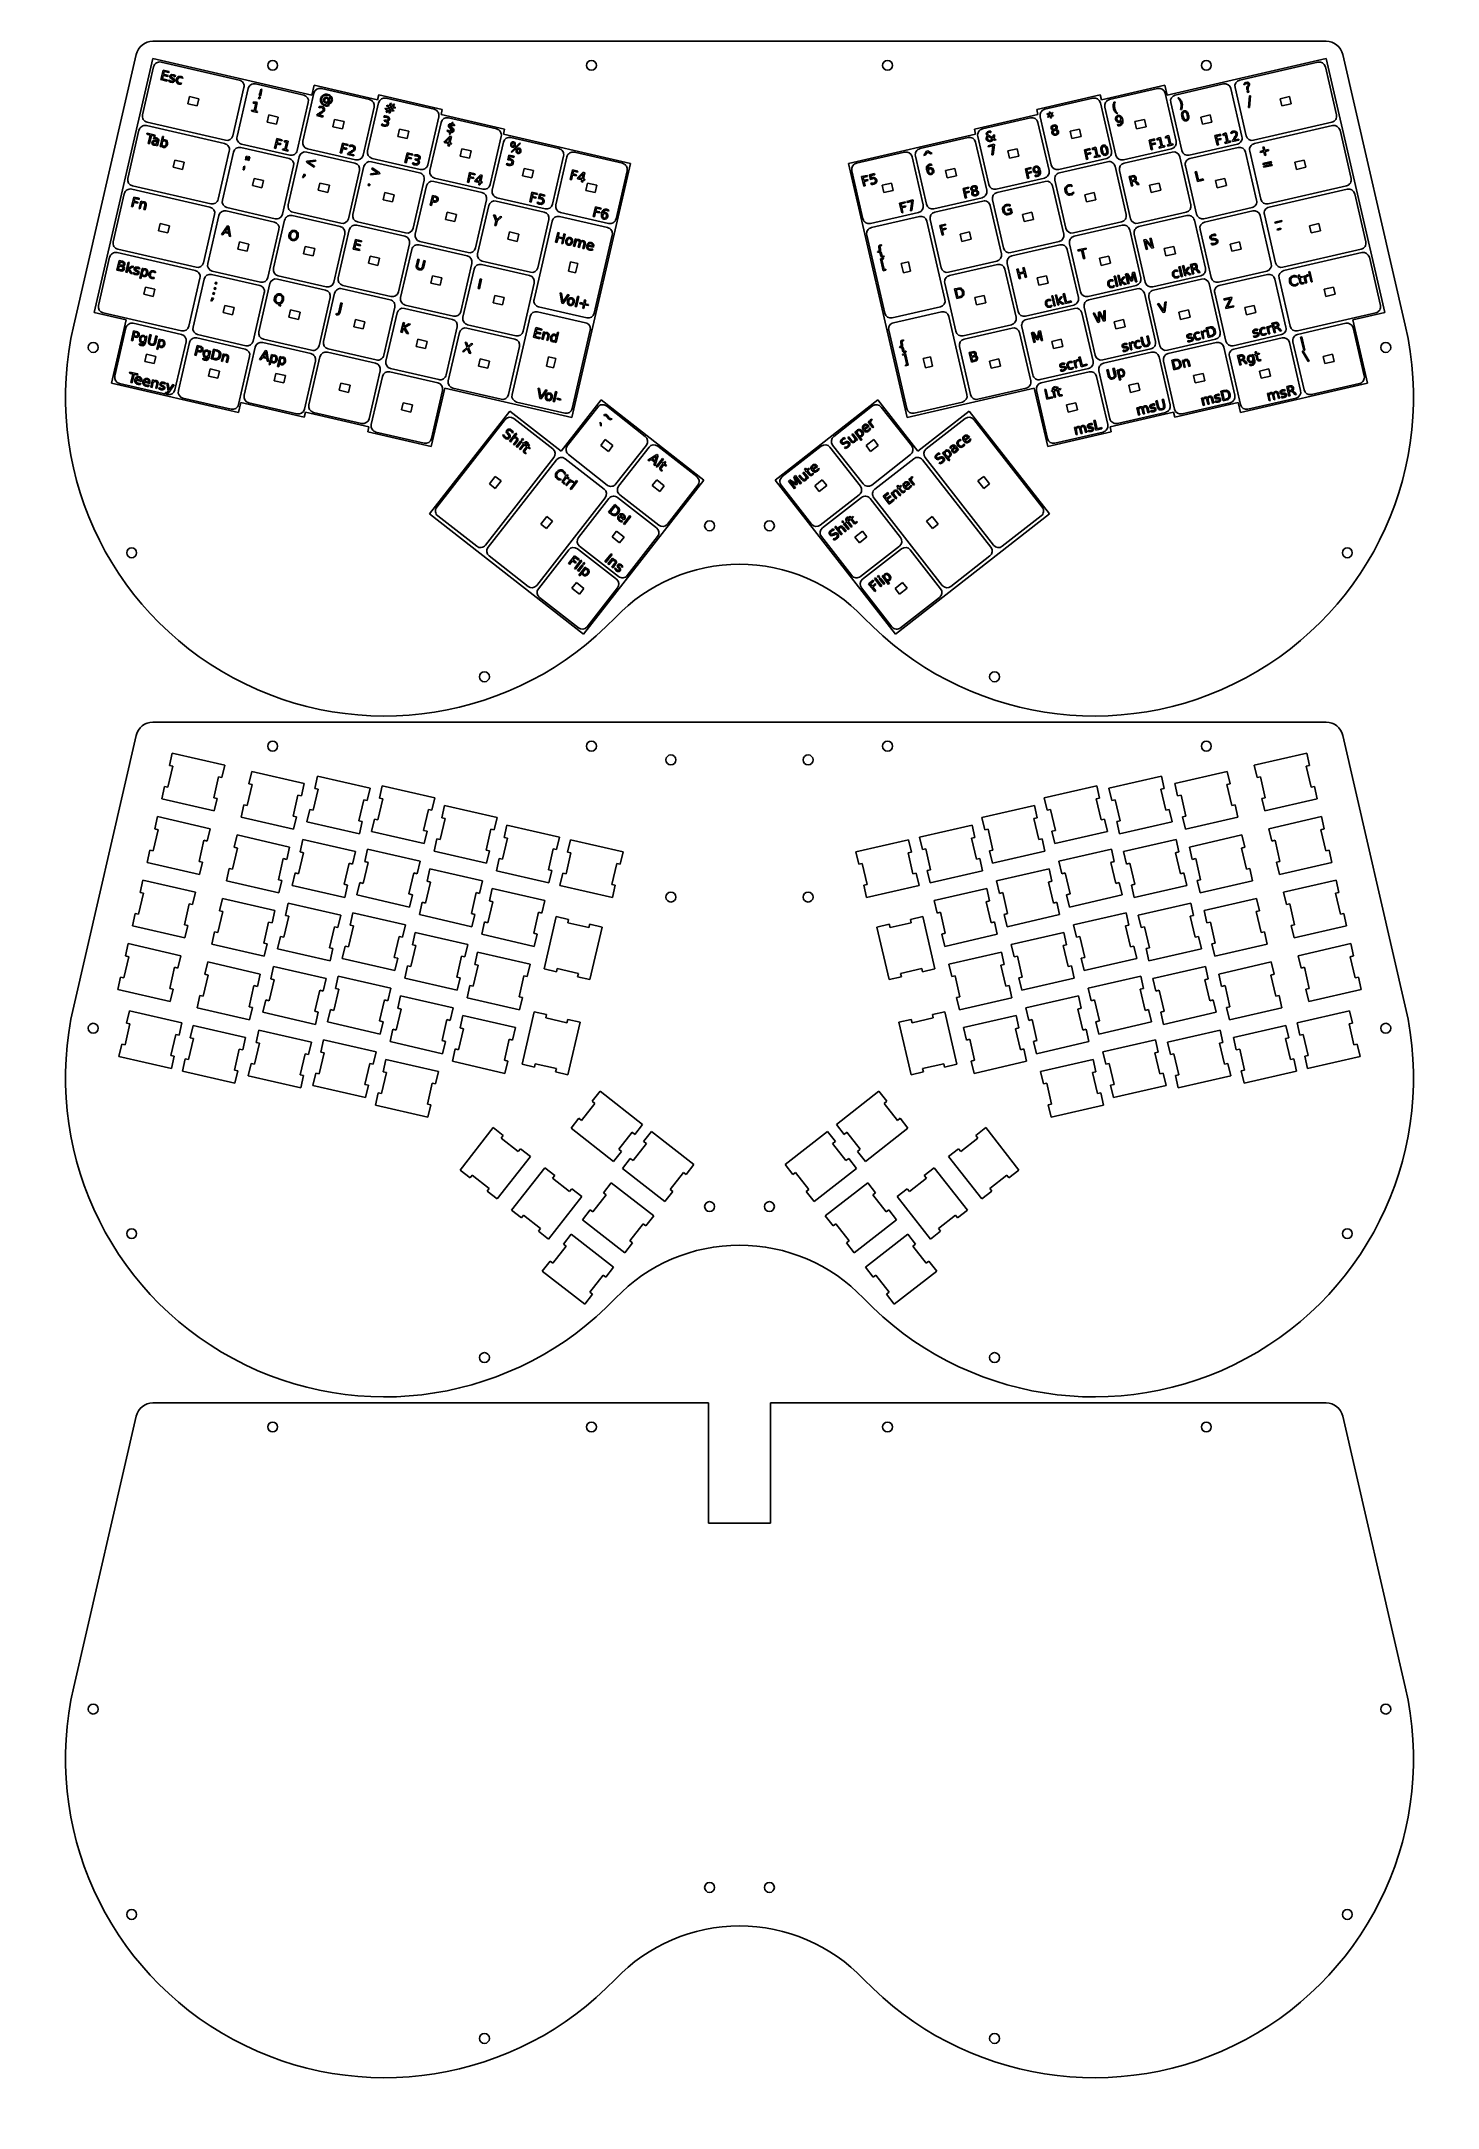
# Model space of a CAD drawing. Extents: x -4 to 403, y -6 to 597.
import ezdxf

# ---------------------------------------------------------------- set-up
doc = ezdxf.new("R2010")
doc.units = 0
doc.layers.get('0').update_dxf_attribs({"linetype": 'CONTINUOUS'})

msp = doc.modelspace()

# ---------------------------------------------------------------- linework, layer by layer
at = {"color": 1}
for p, q in [((28.62647, 596.869658), (370.485919, 596.869658)), ((5.533583, 514.070437), (23.754619, 592.994413)), ((28.62647, 591.869658), (11.530189, 517.817533)), ((74.909046, 581.184483), (28.62647, 591.869658)), ((30.998638, 590.808848), (53.798897, 585.544993)), ((324.203337, 581.184483), (370.485919, 591.869658)), ((345.313475, 585.544993), (368.113729, 590.808848)), ((370.485919, 591.869658), (387.582179, 517.817533)), ((375.357752, 592.994413), (393.578781, 514.070437)), ((25.600564, 575.428965), (28.839858, 589.459893)), ((58.524592, 584.45398), (72.555521, 581.214685)), ((64.965496, 589.869658), (64.965496, 589.869658)), ((157.868073, 589.869658), (157.868073, 589.869658)), ((244.144287, 589.869658), (244.144287, 589.869658)), ((326.556845, 581.214685), (340.587777, 584.45398)), ((337.046876, 589.869658), (337.046876, 589.869658)), ((373.511821, 575.428965), (370.272503, 589.459893)), ((39.251911, 580.769969), (38.768266, 578.675073)), ((38.768266, 578.675073), (41.496503, 578.04521)), ((41.980147, 580.140106), (39.251911, 580.769969)), ((41.496503, 578.04521), (41.980147, 580.140106)), ((51.908556, 569.355286), (55.147852, 583.386215)), ((53.12652, 569.074097), (56.365813, 583.105026)), ((70.66518, 565.024979), (73.904476, 579.055907)), ((72.314402, 567.723137), (75.553698, 581.754066)), ((75.583901, 584.107593), (74.909046, 581.184483)), ((94.096931, 579.833523), (75.583901, 584.107593)), ((77.712475, 583.103021), (91.743404, 579.863725)), ((91.16486, 564.910623), (94.404155, 578.941551)), ((94.434359, 581.295078), (94.096931, 579.833523)), ((112.947389, 577.021008), (94.434359, 581.295078)), ((96.562933, 580.290506), (110.593861, 577.05121)), ((286.164975, 577.021008), (304.678019, 581.295078)), ((288.518511, 577.05121), (302.549442, 580.290506)), ((304.678019, 581.295078), (305.015444, 579.833523)), ((307.947507, 564.910623), (304.708217, 578.941551)), ((305.015444, 579.833523), (323.528488, 584.107593)), ((307.368979, 579.863725), (321.399911, 583.103021)), ((323.528488, 584.107593), (324.203337, 581.184483)), ((326.797976, 567.723137), (323.558685, 581.754066)), ((328.447198, 565.024979), (325.207907, 579.055907)), ((345.985869, 569.074097), (342.746551, 583.105026)), ((347.203828, 569.355286), (343.964537, 583.386215)), ((359.86045, 580.769969), (357.132236, 580.140106)), ((357.132236, 580.140106), (357.61588, 578.04521)), ((357.61588, 578.04521), (360.344123, 578.675073)), ((360.344123, 578.675073), (359.86045, 580.769969)), ((49.749779, 568.006332), (26.949518, 573.270186)), ((62.393202, 575.427381), (61.909557, 573.332486)), ((61.909557, 573.332486), (64.637791, 572.702623)), ((65.121438, 574.797519), (62.393202, 575.427381)), ((64.637791, 572.702623), (65.121438, 574.797519)), ((81.581084, 574.076422), (81.09744, 571.981526)), ((84.309321, 573.446559), (81.581084, 574.076422)), ((83.825676, 571.351663), (84.309321, 573.446559)), ((89.853062, 563.674018), (93.092358, 577.704947)), ((108.703523, 560.861504), (111.942816, 574.892432)), ((109.340465, 559.174998), (112.57976, 573.205926)), ((112.609964, 575.559453), (112.947389, 577.021008)), ((131.122994, 571.285383), (112.609964, 575.559453)), ((114.738538, 574.55488), (128.769466, 571.315585)), ((267.989381, 571.285383), (286.5024, 575.559453)), ((270.342908, 571.315585), (284.373823, 574.55488)), ((286.5024, 575.559453), (286.164975, 577.021008)), ((289.771916, 559.174998), (286.532626, 573.205926)), ((290.408863, 560.861504), (287.169545, 574.892432)), ((309.259304, 563.674018), (306.020014, 577.704947)), ((317.531294, 574.076422), (314.803051, 573.446559)), ((314.803051, 573.446559), (315.286696, 571.351663)), ((318.014938, 571.981526), (317.531294, 574.076422)), ((336.719187, 575.427381), (333.990945, 574.797519)), ((333.990945, 574.797519), (334.474589, 572.702623)), ((334.474589, 572.702623), (337.202832, 573.332486)), ((337.202832, 573.332486), (336.719187, 575.427381)), ((372.162855, 573.270186), (349.362602, 568.006332)), ((21.326494, 556.915933), (24.565789, 570.946862)), ((26.724567, 572.295816), (49.524828, 567.031963)), ((68.5064, 563.676025), (54.475471, 566.915318)), ((81.09744, 571.981526), (83.825676, 571.351663)), ((100.431542, 571.263907), (99.947897, 569.169011)), ((99.947897, 569.169011), (102.676134, 568.539148)), ((103.159778, 570.634044), (100.431542, 571.263907)), ((102.676134, 568.539148), (103.159778, 570.634044)), ((126.879125, 555.12588), (130.118421, 569.156807)), ((127.51607, 553.439373), (130.755365, 567.470302)), ((130.785566, 569.823828), (131.122994, 571.285383)), ((167.811629, 561.275688), (130.785566, 569.823828)), ((132.914143, 568.819255), (146.945071, 565.579961)), ((231.300746, 561.275688), (268.326809, 569.823828)), ((252.167303, 565.579961), (266.198232, 568.819255)), ((268.326809, 569.823828), (267.989381, 571.285383)), ((271.596305, 553.439373), (268.357009, 567.470302)), ((272.23325, 555.12588), (268.993954, 569.156807)), ((298.680825, 571.263907), (295.952583, 570.634044)), ((295.952583, 570.634044), (296.436255, 568.539148)), ((296.436255, 568.539148), (299.164469, 569.169011)), ((299.164469, 569.169011), (298.680825, 571.263907)), ((315.286696, 571.351663), (318.014938, 571.981526)), ((344.636904, 566.915318), (330.605972, 563.676025)), ((349.587561, 567.031963), (372.387815, 572.295816)), ((377.785879, 556.915933), (374.546589, 570.946862)), ((34.977841, 562.256938), (34.494197, 560.162042)), ((37.706078, 561.627074), (34.977841, 562.256938)), ((37.222434, 559.532178), (37.706078, 561.627074)), ((47.634486, 550.842254), (50.873779, 564.873183)), ((48.852447, 550.561065), (52.091743, 564.591994)), ((54.25052, 565.940948), (68.281449, 562.701653)), ((66.391111, 546.511947), (69.630404, 560.542875)), ((68.040333, 549.210107), (71.279629, 563.241036)), ((73.438406, 564.58999), (87.469335, 561.350694)), ((87.694285, 562.325064), (73.663356, 565.56436)), ((86.89079, 546.39759), (90.130086, 560.428519)), ((92.288863, 561.777474), (106.319792, 558.53818)), ((106.544743, 559.51255), (92.513814, 562.751846)), ((118.607147, 565.52828), (118.123502, 563.433387)), ((118.123502, 563.433387), (120.851739, 562.803523)), ((121.335383, 564.898419), (118.607147, 565.52828)), ((120.851739, 562.803523), (121.335383, 564.898419)), ((145.05473, 549.390252), (148.294026, 563.421181)), ((146.029102, 549.165301), (149.268395, 563.19623)), ((151.427175, 564.545185), (165.458104, 561.305891)), ((157.126455, 514.993109), (167.811629, 561.275688)), ((241.985919, 514.993109), (231.300746, 561.275688)), ((233.654273, 561.305891), (247.685202, 564.545185)), ((253.083275, 549.165301), (249.843979, 563.19623)), ((254.057645, 549.390252), (250.818349, 563.421181)), ((280.505228, 565.52828), (277.776992, 564.898419)), ((277.776992, 564.898419), (278.260636, 562.803523)), ((278.260636, 562.803523), (280.988872, 563.433387)), ((280.988872, 563.433387), (280.505228, 565.52828)), ((306.598569, 562.751846), (292.567637, 559.51255)), ((292.792597, 558.53818), (306.8235, 561.777474)), ((312.221593, 546.39759), (308.982303, 560.428519)), ((325.44901, 565.56436), (311.418078, 562.325064)), ((311.643037, 561.350694), (325.673969, 564.58999)), ((331.072034, 549.210107), (327.832743, 563.241036)), ((332.721256, 546.511947), (329.481965, 560.542875)), ((330.830931, 562.701653), (344.861863, 565.940948)), ((350.259927, 550.561065), (347.020637, 564.591994)), ((351.477886, 550.842254), (348.238595, 564.873183)), ((364.134536, 562.256938), (361.406294, 561.627074)), ((361.406294, 561.627074), (361.889938, 559.532178)), ((364.618181, 560.162042), (364.134536, 562.256938)), ((45.475706, 549.4933), (22.675448, 554.757156)), ((34.494197, 560.162042), (37.222434, 559.532178)), ((58.119129, 556.91435), (57.635485, 554.819454)), ((57.635485, 554.819454), (60.363722, 554.18959)), ((60.847366, 556.284486), (58.119129, 556.91435)), ((60.363722, 554.18959), (60.847366, 556.284486)), ((77.307015, 555.563392), (76.82337, 553.468496)), ((80.035251, 554.933528), (77.307015, 555.563392)), ((79.551607, 552.838632), (80.035251, 554.933528)), ((85.578993, 545.160988), (88.818289, 559.191917)), ((104.429451, 542.348472), (107.668747, 556.379401)), ((105.066395, 540.661965), (108.305691, 554.692894)), ((110.464468, 556.041849), (124.495397, 552.802553)), ((124.720348, 553.776925), (110.689419, 557.016218)), ((136.782752, 559.792655), (136.299107, 557.697759)), ((136.299107, 557.697759), (139.027344, 557.067899)), ((139.510988, 559.162795), (136.782752, 559.792655)), ((139.027344, 557.067899), (139.510988, 559.162795)), ((155.295784, 555.518586), (154.812137, 553.42369)), ((158.024021, 554.888723), (155.295784, 555.518586)), ((157.540374, 552.793827), (158.024021, 554.888723)), ((163.567763, 545.116183), (166.807059, 559.147112)), ((235.544612, 545.116183), (232.305319, 559.147112)), ((243.816591, 555.518586), (241.088357, 554.888723)), ((241.088357, 554.888723), (241.572001, 552.793827)), ((244.300238, 553.42369), (243.816591, 555.518586)), ((262.329623, 559.792655), (259.601387, 559.162795)), ((259.601387, 559.162795), (260.085031, 557.067899)), ((260.085031, 557.067899), (262.813267, 557.697759)), ((262.813267, 557.697759), (262.329623, 559.792655)), ((288.42295, 557.016218), (274.392027, 553.776925)), ((274.616978, 552.802553), (288.647909, 556.041849)), ((294.045974, 540.661965), (290.806684, 554.692894)), ((294.682921, 542.348472), (291.443631, 556.379401)), ((313.53339, 545.160988), (310.2941, 559.191917)), ((321.805352, 555.563392), (319.077138, 554.933528)), ((319.077138, 554.933528), (319.560782, 552.838632)), ((322.288996, 553.468496), (321.805352, 555.563392)), ((340.993245, 556.91435), (338.265003, 556.284486)), ((338.265003, 556.284486), (338.748647, 554.18959)), ((338.748647, 554.18959), (341.47689, 554.819454)), ((341.47689, 554.819454), (340.993245, 556.91435)), ((376.436913, 554.757156), (353.63666, 549.4933)), ((361.889938, 559.532178), (364.618181, 560.162042)), ((17.052424, 538.402903), (20.291719, 552.43383)), ((22.450497, 553.782784), (45.250756, 548.51893)), ((64.232331, 545.162992), (50.201402, 548.402288)), ((76.82337, 553.468496), (79.551607, 552.838632)), ((96.157472, 552.750875), (95.673828, 550.655979)), ((95.673828, 550.655979), (98.402065, 550.026116)), ((98.885709, 552.121012), (96.157472, 552.750875)), ((98.402065, 550.026116), (98.885709, 552.121012)), ((122.605056, 536.612847), (125.844352, 550.643776)), ((123.242, 534.92634), (126.481296, 548.957269)), ((128.640073, 550.306224), (142.671002, 547.066928)), ((142.895953, 548.0413), (128.865024, 551.280593)), ((154.812137, 553.42369), (157.540374, 552.793827)), ((241.572001, 552.793827), (244.300238, 553.42369)), ((270.247351, 551.280593), (256.216422, 548.0413)), ((256.441373, 547.066928), (270.472302, 550.306224)), ((275.870375, 534.92634), (272.631081, 548.957269)), ((276.507319, 536.612847), (273.268023, 550.643776)), ((302.954911, 552.750875), (300.226669, 552.121012)), ((300.226669, 552.121012), (300.710313, 550.026116)), ((300.710313, 550.026116), (303.438555, 550.655979)), ((303.438555, 550.655979), (302.954911, 552.750875)), ((319.560782, 552.838632), (322.288996, 553.468496)), ((348.910962, 548.402288), (334.88003, 545.162992)), ((353.861619, 548.51893), (376.661873, 553.782784)), ((382.059965, 538.402903), (378.820647, 552.43383)), ((30.703772, 543.743905), (30.220128, 541.649012)), ((33.432009, 543.114045), (30.703772, 543.743905)), ((32.948364, 541.019149), (33.432009, 543.114045)), ((43.360414, 532.329224), (46.59971, 546.360153)), ((44.578378, 532.048035), (47.817674, 546.078964)), ((49.976451, 547.427918), (64.00738, 544.188623)), ((63.766263, 530.697074), (67.005556, 544.728003)), ((69.164336, 546.076957), (83.195265, 542.837662)), ((83.420216, 543.812034), (69.389287, 547.051327)), ((88.014794, 543.264444), (102.045723, 540.025148)), ((102.270674, 540.999517), (88.239745, 544.238813)), ((114.333077, 547.01525), (113.849433, 544.920354)), ((113.849433, 544.920354), (116.57767, 544.290491)), ((117.061314, 546.385387), (114.333077, 547.01525)), ((116.57767, 544.290491), (117.061314, 546.385387)), ((139.674234, 521.639346), (144.938088, 544.439608)), ((140.780661, 530.877222), (144.019957, 544.908151)), ((161.127796, 542.549267), (147.096868, 545.78856)), ((161.408983, 543.767228), (147.378054, 547.006524)), ((251.734321, 547.006524), (237.703392, 543.767228)), ((237.984581, 542.549267), (252.01551, 545.78856)), ((254.174287, 544.439608), (259.438141, 521.639346)), ((258.331714, 530.877222), (255.092418, 544.908151)), ((284.779292, 547.01525), (282.05105, 546.385387)), ((282.05105, 546.385387), (282.534694, 544.290491)), ((282.534694, 544.290491), (285.262936, 544.920354)), ((285.262936, 544.920354), (284.779292, 547.01525)), ((310.872627, 544.238813), (296.841695, 540.999517)), ((297.066655, 540.025148), (311.097587, 543.264444)), ((329.723096, 547.051327), (315.692164, 543.812034)), ((315.917124, 542.837662), (329.948027, 546.076957)), ((335.34612, 530.697074), (332.10683, 544.728003)), ((335.104989, 544.188623), (349.135921, 547.427918)), ((354.533985, 532.048035), (351.294695, 546.078964)), ((355.751972, 532.329224), (352.512653, 546.360153)), ((368.408594, 543.743905), (365.68038, 543.114045)), ((365.68038, 543.114045), (366.164025, 541.019149)), ((368.892239, 541.649012), (368.408594, 543.743905)), ((41.201637, 530.98027), (18.401378, 536.244124)), ((30.220128, 541.649012), (32.948364, 541.019149)), ((53.84506, 538.40132), (53.361416, 536.306424)), ((53.361416, 536.306424), (56.089652, 535.676561)), ((56.573297, 537.771457), (53.84506, 538.40132)), ((56.089652, 535.676561), (56.573297, 537.771457)), ((62.117039, 527.998917), (65.356334, 542.029846)), ((73.032945, 537.050359), (72.549301, 534.955463)), ((75.761182, 536.420495), (73.032945, 537.050359)), ((75.277538, 534.325599), (75.761182, 536.420495)), ((81.304924, 526.647956), (84.54422, 540.678884)), ((82.616721, 527.88456), (85.856017, 541.915489)), ((100.155382, 523.835442), (103.394677, 537.866371)), ((106.190399, 537.528819), (120.221328, 534.289523)), ((120.446279, 535.263892), (106.41535, 538.503188)), ((132.508682, 541.279626), (132.025038, 539.184729)), ((132.025038, 539.184729), (134.753275, 538.554866)), ((135.236919, 540.649762), (132.508682, 541.279626)), ((134.753275, 538.554866), (135.236919, 540.649762)), ((162.476748, 540.390487), (157.212894, 517.590228)), ((241.89948, 517.590228), (236.635627, 540.390487)), ((266.603693, 541.279626), (263.875456, 540.649762)), ((263.875456, 540.649762), (264.359103, 538.554866)), ((264.359103, 538.554866), (267.087337, 539.184729)), ((267.087337, 539.184729), (266.603693, 541.279626)), ((292.697036, 538.503188), (278.666096, 535.263892)), ((278.891047, 534.289523), (292.921967, 537.528819)), ((298.957007, 523.835442), (295.717689, 537.866371)), ((316.495651, 527.88456), (313.256361, 541.915489)), ((317.807448, 526.647956), (314.568158, 540.678884)), ((326.079438, 537.050359), (323.351196, 536.420495)), ((323.351196, 536.420495), (323.83484, 534.325599)), ((326.563082, 534.955463), (326.079438, 537.050359)), ((336.995342, 527.998917), (333.756052, 542.029846)), ((345.267303, 538.40132), (342.539089, 537.771457)), ((342.539089, 537.771457), (343.022734, 535.676561)), ((343.022734, 535.676561), (345.750948, 536.306424)), ((345.750948, 536.306424), (345.267303, 538.40132)), ((380.711, 536.244124), (357.910746, 530.98027)), ((366.164025, 541.019149), (368.892239, 541.649012)), ((12.778354, 519.889871), (16.017649, 533.9208)), ((18.176427, 535.269754), (40.976686, 530.0059)), ((72.549301, 534.955463), (75.277538, 534.325599)), ((91.883403, 534.237845), (91.399759, 532.142949)), ((91.399759, 532.142949), (94.127995, 531.513086)), ((94.61164, 533.607982), (91.883403, 534.237845)), ((94.127995, 531.513086), (94.61164, 533.607982)), ((100.792326, 522.148935), (104.031619, 536.179864)), ((118.330987, 518.099817), (121.570282, 532.130746)), ((118.967931, 516.413311), (122.207224, 530.44424)), ((124.366004, 531.793194), (138.396933, 528.553898)), ((138.621884, 529.528268), (124.590955, 532.767563)), ((150.342976, 532.620859), (149.713113, 529.892622)), ((152.437872, 532.137214), (150.342976, 532.620859)), ((151.808009, 529.408978), (152.437872, 532.137214)), ((248.769401, 532.620859), (246.674505, 532.137214)), ((246.674505, 532.137214), (247.304366, 529.408978)), ((249.399262, 529.892622), (248.769401, 532.620859)), ((274.52142, 532.767563), (260.490491, 529.528268)), ((260.715445, 528.553898), (274.746374, 531.793194)), ((280.144447, 516.413311), (276.905151, 530.44424)), ((280.781388, 518.099817), (277.542095, 532.130746)), ((298.32006, 522.148935), (295.080742, 536.179864)), ((307.228969, 534.237845), (304.500727, 533.607982)), ((304.500727, 533.607982), (304.984371, 531.513086)), ((304.984371, 531.513086), (307.712613, 532.142949)), ((307.712613, 532.142949), (307.228969, 534.237845)), ((323.83484, 534.325599), (326.563082, 534.955463)), ((358.135677, 530.0059), (380.935959, 535.269754)), ((386.334023, 519.889871), (383.094733, 533.9208)), ((26.429702, 525.230875), (25.946057, 523.135979)), ((29.157937, 524.601012), (26.429702, 525.230875)), ((28.674292, 522.506116), (29.157937, 524.601012)), ((39.086345, 513.816192), (42.325641, 527.847121)), ((40.304309, 513.535002), (43.543605, 527.565931)), ((45.702382, 528.914886), (59.733311, 525.675593)), ((59.958262, 526.649962), (45.927333, 529.889258)), ((59.492191, 512.184044), (62.731487, 526.214973)), ((64.890267, 527.563928), (78.921196, 524.324632)), ((79.146147, 525.299001), (65.115218, 528.538297)), ((83.740725, 524.751411), (97.771654, 521.512118)), ((97.996604, 522.486487), (83.965676, 525.725783)), ((110.059008, 528.50222), (109.575364, 526.407324)), ((109.575364, 526.407324), (112.303598, 525.777461)), ((112.787245, 527.872357), (110.059008, 528.50222)), ((112.303598, 525.777461), (112.787245, 527.872357)), ((136.506592, 512.364189), (139.745887, 526.395118)), ((149.713113, 529.892622), (151.808009, 529.408978)), ((247.304366, 529.408978), (249.399262, 529.892622)), ((262.605783, 512.364189), (259.36649, 526.395118)), ((289.053378, 528.50222), (286.325136, 527.872357)), ((286.325136, 527.872357), (286.80878, 525.777461)), ((286.80878, 525.777461), (289.537022, 526.407324)), ((289.537022, 526.407324), (289.053378, 528.50222)), ((315.146713, 525.725783), (301.115782, 522.486487)), ((301.340713, 521.512118), (315.371645, 524.751411)), ((333.997154, 528.538297), (319.966222, 525.299001)), ((320.191182, 524.324632), (334.222113, 527.563928)), ((339.620178, 512.184044), (336.380888, 526.214973)), ((353.185048, 529.889258), (339.154116, 526.649962)), ((339.379075, 525.675593), (353.410007, 528.914886)), ((358.808072, 513.535002), (355.568781, 527.565931)), ((360.02603, 513.816192), (356.78674, 527.847121)), ((372.682681, 525.230875), (369.954438, 524.601012)), ((369.954438, 524.601012), (370.438083, 522.506116)), ((373.166325, 523.135979), (372.682681, 525.230875)), ((25.946057, 523.135979), (28.674292, 522.506116)), ((49.570991, 519.888287), (49.087347, 517.793391)), ((52.299227, 519.258424), (49.570991, 519.888287)), ((51.815583, 517.163528), (52.299227, 519.258424)), ((57.842969, 509.485884), (61.082265, 523.516813)), ((68.758876, 518.537329), (68.275229, 516.442433)), ((71.48711, 517.907466), (68.758876, 518.537329)), ((77.030855, 508.134926), (80.270148, 522.165855)), ((78.342652, 509.371527), (81.581945, 523.402456)), ((95.881312, 505.322409), (99.120608, 519.353338)), ((101.916327, 519.015786), (115.947256, 515.77649)), ((116.172209, 516.750862), (102.141281, 519.990156)), ((128.234613, 522.766593), (127.750966, 520.6717)), ((127.750966, 520.6717), (130.479203, 520.041836)), ((130.96285, 522.136732), (128.234613, 522.766593)), ((130.479203, 520.041836), (130.96285, 522.136732)), ((155.054117, 516.241274), (141.023188, 519.480569)), ((244.058257, 516.241274), (258.089186, 519.480569)), ((270.877762, 522.766593), (268.149528, 522.136732)), ((268.149528, 522.136732), (268.633172, 520.041836)), ((268.633172, 520.041836), (271.361409, 520.6717)), ((271.361409, 520.6717), (270.877762, 522.766593)), ((296.971094, 519.990156), (282.940163, 516.750862)), ((283.165122, 515.77649), (297.196054, 519.015786)), ((303.231065, 505.322409), (299.991775, 519.353338)), ((320.769737, 509.371527), (317.530419, 523.402456)), ((322.081534, 508.134926), (318.842216, 522.165855)), ((330.353496, 518.537329), (327.625254, 517.907466)), ((330.83714, 516.442433), (330.353496, 518.537329)), ((341.2694, 509.485884), (338.03011, 523.516813)), ((349.54139, 519.888287), (346.813147, 519.258424)), ((346.813147, 519.258424), (347.296792, 517.163528)), ((350.025034, 517.793391), (349.54139, 519.888287)), ((370.438083, 522.506116), (373.166325, 523.135979)), ((11.530189, 517.817533), (20.786704, 515.680498)), ((36.927568, 512.467237), (14.127308, 517.731094)), ((20.786704, 515.680498), (16.512634, 497.167465)), ((17.517207, 499.296042), (20.756502, 513.326971)), ((22.91528, 514.675925), (36.946209, 511.436629)), ((49.087347, 517.793391), (51.815583, 517.163528)), ((68.275229, 516.442433), (71.003466, 515.81257)), ((71.003466, 515.81257), (71.48711, 517.907466)), ((87.609334, 515.724813), (87.125687, 513.629916)), ((87.125687, 513.629916), (89.853923, 513.000056)), ((90.33757, 515.094949), (87.609334, 515.724813)), ((89.853923, 513.000056), (90.33757, 515.094949)), ((96.518254, 503.635903), (99.75755, 517.666832)), ((114.056917, 499.586784), (117.29621, 513.617713)), ((120.091932, 513.280161), (134.122861, 510.040865)), ((134.347812, 511.015238), (120.316883, 514.254531)), ((133.263127, 493.8698), (138.526984, 516.670059)), ((154.71669, 514.779721), (140.685761, 518.019014)), ((150.715349, 487.223563), (157.126455, 514.993109)), ((156.065644, 512.620941), (150.801791, 489.820682)), ((248.397026, 487.223563), (241.985919, 514.993109)), ((248.310584, 489.820682), (243.046731, 512.620941)), ((244.395685, 514.779721), (258.426614, 518.019014)), ((260.585391, 516.670059), (265.849248, 493.8698)), ((278.795492, 514.254531), (264.764563, 511.015238)), ((264.989514, 510.040865), (279.020443, 513.280161)), ((285.055446, 499.586784), (281.816156, 513.617713)), ((302.594118, 503.635903), (299.354828, 517.666832)), ((311.503055, 515.724813), (308.774813, 515.094949)), ((308.774813, 515.094949), (309.258457, 513.000056)), ((309.258457, 513.000056), (311.986699, 513.629916)), ((311.986699, 513.629916), (311.503055, 515.724813)), ((327.625254, 517.907466), (328.108898, 515.81257)), ((328.108898, 515.81257), (330.83714, 516.442433)), ((347.296792, 517.163528), (350.025034, 517.793391)), ((362.166177, 511.436629), (376.197109, 514.675925)), ((384.985058, 517.731094), (362.184804, 512.467237)), ((387.582179, 517.817533), (378.325657, 515.680498)), ((378.325657, 515.680498), (382.599744, 497.167465)), ((381.595174, 499.296042), (378.355883, 513.326971)), ((12.679419, 507.623934), (12.679419, 507.623934)), ((35.055867, 495.246923), (38.295163, 509.277852)), ((36.030237, 495.021972), (39.269533, 509.052901)), ((41.428312, 510.401856), (55.459241, 507.16256)), ((55.684192, 508.136929), (41.653263, 511.376225)), ((55.218122, 493.671011), (58.457418, 507.70194)), ((60.616195, 509.050895), (74.647124, 505.811602)), ((74.872075, 506.785971), (60.841146, 510.025267)), ((79.466653, 506.238381), (93.497581, 502.999085)), ((93.722532, 503.973455), (79.691603, 507.21275)), ((105.784939, 509.989188), (105.301292, 507.894292)), ((105.301292, 507.894292), (108.029528, 507.264428)), ((108.513172, 509.359324), (105.784939, 509.989188)), ((108.029528, 507.264428), (108.513172, 509.359324)), ((114.693859, 497.900278), (117.933155, 511.931207)), ((132.232519, 493.851159), (135.471815, 507.882088)), ((266.879855, 493.851159), (263.64056, 507.882088)), ((284.418527, 497.900278), (281.17922, 511.931207)), ((293.327436, 509.989188), (290.599194, 509.359324)), ((290.599194, 509.359324), (291.082838, 507.264428)), ((291.082838, 507.264428), (293.81108, 507.894292)), ((293.81108, 507.894292), (293.327436, 509.989188)), ((319.420771, 507.21275), (305.38984, 503.973455)), ((305.614799, 502.999085), (319.645731, 506.238381)), ((338.27124, 510.025267), (324.240309, 506.785971)), ((324.46524, 505.811602), (338.496171, 509.050895)), ((343.894264, 493.671011), (340.654946, 507.70194)), ((357.459106, 511.376225), (343.428174, 508.136929)), ((343.653133, 507.16256), (357.684065, 510.401856)), ((363.08213, 495.021972), (359.842839, 509.052901)), ((364.056502, 495.246923), (360.817212, 509.277852)), ((389.332973, 507.623934), (389.332973, 507.623934)), ((26.783889, 505.649327), (26.300245, 503.554431)), ((26.300245, 503.554431), (29.028481, 502.924567)), ((29.512125, 505.019463), (26.783889, 505.649327)), ((29.028481, 502.924567), (29.512125, 505.019463)), ((45.296922, 501.375258), (44.813274, 499.280361)), ((48.025158, 500.745394), (45.296922, 501.375258)), ((47.541511, 498.650498), (48.025158, 500.745394)), ((53.5689, 490.972854), (56.808193, 505.003783)), ((72.756783, 489.621893), (75.996078, 503.652822)), ((74.06858, 490.858498), (77.307875, 504.889427)), ((91.60724, 486.809379), (94.846536, 500.840308)), ((97.642258, 500.502756), (111.673186, 497.26346)), ((111.898137, 498.23783), (97.867208, 501.477126)), ((123.960541, 504.253563), (123.476897, 502.158667)), ((123.476897, 502.158667), (126.205133, 501.528803)), ((126.688777, 503.623699), (123.960541, 504.253563)), ((126.205133, 501.528803), (126.688777, 503.623699)), ((143.931869, 504.851312), (143.302006, 502.123076)), ((143.302006, 502.123076), (145.396902, 501.639432)), ((146.026766, 504.367668), (143.931869, 504.851312)), ((145.396902, 501.639432), (146.026766, 504.367668)), ((255.180505, 504.851312), (253.085609, 504.367668)), ((253.085609, 504.367668), (253.715473, 501.639432)), ((253.715473, 501.639432), (255.810369, 502.123076)), ((255.810369, 502.123076), (255.180505, 504.851312)), ((275.151834, 504.253563), (272.423597, 503.623699)), ((272.423597, 503.623699), (272.907242, 501.528803)), ((272.907242, 501.528803), (275.635478, 502.158667)), ((275.635478, 502.158667), (275.151834, 504.253563)), ((301.245152, 501.477126), (287.214249, 498.23783)), ((287.43918, 497.26346), (301.470112, 500.502756)), ((307.505123, 486.809379), (304.265833, 500.840308)), ((325.043795, 490.858498), (321.804505, 504.889427)), ((326.355592, 489.621893), (323.116302, 503.652822)), ((345.543486, 490.972854), (342.304168, 505.003783)), ((353.815448, 501.375258), (351.087205, 500.745394)), ((351.087205, 500.745394), (351.57085, 498.650498)), ((354.299092, 499.280361), (353.815448, 501.375258)), ((372.328492, 505.649327), (369.600249, 505.019463)), ((369.600249, 505.019463), (370.083894, 502.924567)), ((370.083894, 502.924567), (372.812136, 503.554431)), ((372.812136, 503.554431), (372.328492, 505.649327)), ((16.512634, 497.167465), (53.538697, 488.619327)), ((32.89709, 493.897969), (18.866161, 497.137265)), ((44.813274, 499.280361), (47.541511, 498.650498)), ((64.484804, 500.024296), (64.00116, 497.9294)), ((64.00116, 497.9294), (66.729396, 497.299537)), ((67.213041, 499.394433), (64.484804, 500.024296)), ((66.729396, 497.299537), (67.213041, 499.394433)), ((83.335262, 497.211783), (82.851617, 495.116887)), ((82.851617, 495.116887), (85.579854, 494.487023)), ((86.063498, 496.581919), (83.335262, 497.211783)), ((85.579854, 494.487023), (86.063498, 496.581919)), ((92.244185, 485.122873), (95.48348, 499.153802)), ((109.752645, 478.720227), (113.689286, 495.771701)), ((109.782845, 481.073754), (113.022141, 495.104683)), ((113.689286, 495.771701), (132.202319, 491.497632)), ((130.073742, 492.502205), (116.042813, 495.741501)), ((285.423097, 495.771701), (266.910056, 491.497632)), ((283.069561, 495.741501), (269.038632, 492.502205)), ((289.35973, 478.720227), (285.423097, 495.771701)), ((289.329533, 481.073754), (286.090242, 495.104683)), ((306.868204, 485.122873), (303.628886, 499.153802)), ((315.777113, 497.211783), (313.048871, 496.581919)), ((313.048871, 496.581919), (313.532515, 494.487023)), ((313.532515, 494.487023), (316.260757, 495.116887)), ((316.260757, 495.116887), (315.777113, 497.211783)), ((334.627582, 500.024296), (331.89934, 499.394433)), ((331.89934, 499.394433), (332.382984, 497.299537)), ((332.382984, 497.299537), (335.111226, 497.9294)), ((335.111226, 497.9294), (334.627582, 500.024296)), ((382.599744, 497.167465), (345.573684, 488.619327)), ((351.57085, 498.650498), (354.299092, 499.280361)), ((380.246208, 497.137265), (366.215276, 493.897969)), ((51.41012, 489.6239), (37.379191, 492.863195)), ((53.538697, 488.619327), (54.213549, 491.542438)), ((54.213549, 491.542438), (72.726582, 487.268366)), ((70.598005, 488.272938), (56.567077, 491.512234)), ((72.726582, 487.268366), (73.064007, 488.729921)), ((73.064007, 488.729921), (91.57704, 484.455852)), ((89.448463, 485.460425), (75.417534, 488.699721)), ((101.510867, 491.476158), (101.027222, 489.381262)), ((101.027222, 489.381262), (103.755459, 488.751398)), ((104.239103, 490.846294), (101.510867, 491.476158)), ((103.755459, 488.751398), (104.239103, 490.846294)), ((132.588989, 489.083498), (109.193853, 459.13909)), ((132.202319, 491.497632), (150.715349, 487.223563)), ((147.561194, 477.385931), (132.588989, 489.083498)), ((148.643011, 488.471727), (134.612082, 491.711023)), ((159.258763, 492.358133), (147.561194, 477.385931)), ((149.37122, 478.890523), (158.236746, 490.23788)), ((189.20317, 468.962998), (159.258763, 492.358133)), ((160.763357, 490.548107), (172.110711, 481.682581)), ((209.909205, 468.962998), (239.853612, 492.358133)), ((227.001664, 481.682581), (238.34902, 490.548107)), ((239.853612, 492.358133), (251.551181, 477.385931)), ((249.741155, 478.890523), (240.875629, 490.23788)), ((266.910056, 491.497632), (248.397026, 487.223563)), ((250.469364, 488.471727), (264.500293, 491.711023)), ((251.551181, 477.385931), (266.523386, 489.083498)), ((266.523386, 489.083498), (289.91853, 459.13909)), ((297.601494, 491.476158), (294.87328, 490.846294)), ((294.87328, 490.846294), (295.356924, 488.751398)), ((295.356924, 488.751398), (298.085167, 489.381262)), ((298.085167, 489.381262), (297.601494, 491.476158)), ((326.048365, 488.729921), (307.535349, 484.455852)), ((323.694829, 488.699721), (309.663926, 485.460425)), ((326.38579, 487.268366), (326.048365, 488.729921)), ((344.898834, 491.542438), (326.38579, 487.268366)), ((342.545298, 491.512234), (328.514367, 488.272938)), ((345.573684, 488.619327), (344.898834, 491.542438)), ((361.733192, 492.863195), (347.70226, 489.6239)), ((91.57704, 484.455852), (91.239612, 482.994296)), ((91.239612, 482.994296), (109.752645, 478.720227)), ((107.624068, 479.7248), (93.593139, 482.964093)), ((111.311711, 461.03769), (131.259143, 486.569236)), ((145.133109, 478.013941), (133.785752, 486.879466)), ((253.979269, 478.013941), (265.326623, 486.879466)), ((267.853231, 486.569236), (287.800678, 461.03769)), ((307.872774, 482.994296), (289.35973, 478.720227)), ((305.519239, 482.964093), (291.488307, 479.7248)), ((307.535349, 484.455852), (307.872774, 482.994296)), ((161.028804, 467.498389), (149.68145, 476.363914)), ((160.454702, 480.732285), (159.131029, 479.038063)), ((159.131029, 479.038063), (161.337459, 477.31421)), ((162.661132, 479.008432), (160.454702, 480.732285)), ((161.337459, 477.31421), (162.661132, 479.008432)), ((163.555416, 467.808618), (172.420938, 479.155973)), ((164.343425, 467.192956), (173.208951, 478.54031)), ((175.735559, 478.85054), (187.082916, 469.985015)), ((212.029461, 469.985015), (223.376815, 478.85054)), ((234.76895, 467.192956), (225.903424, 478.54031)), ((235.556962, 467.808618), (226.691436, 479.155973)), ((238.657676, 480.732285), (236.451245, 479.008432)), ((236.451245, 479.008432), (237.774915, 477.31421)), ((237.774915, 477.31421), (239.981346, 479.038063)), ((249.430925, 476.363914), (238.083571, 467.498389)), ((239.981346, 479.038063), (238.657676, 480.732285)), ((145.443336, 475.487332), (125.495906, 449.955783)), ((126.283916, 449.34012), (146.231348, 474.87167)), ((128.392339, 470.02756), (126.668486, 467.821129)), ((130.086561, 468.703889), (128.392339, 470.02756)), ((160.105311, 466.316371), (148.757957, 475.181897)), ((239.007064, 466.316371), (250.354418, 475.181897)), ((252.881029, 474.87167), (272.828459, 449.34012)), ((273.616472, 449.955783), (253.669039, 475.487332)), ((270.720036, 470.02756), (269.025814, 468.703889)), ((272.443889, 467.821129), (270.720036, 470.02756)), ((126.668486, 467.821129), (128.362708, 466.497459)), ((128.362708, 466.497459), (130.086561, 468.703889)), ((154.110465, 424.046386), (189.20317, 468.962998)), ((176.001009, 455.800822), (164.653652, 464.666345)), ((175.426904, 469.034719), (174.103234, 467.340494)), ((174.103234, 467.340494), (176.309664, 465.616644)), ((177.633335, 467.310866), (175.426904, 469.034719)), ((176.309664, 465.616644), (177.633335, 467.310866)), ((178.527618, 456.111049), (187.393143, 467.458403)), ((245.00191, 424.046386), (209.909205, 468.962998)), ((220.584757, 456.111049), (211.719231, 467.458403)), ((223.685471, 469.034719), (221.47904, 467.310866)), ((221.47904, 467.310866), (222.802713, 465.616644)), ((222.802713, 465.616644), (225.009141, 467.340494)), ((234.458723, 464.666345), (223.111366, 455.800822)), ((225.009141, 467.340494), (223.685471, 469.034719)), ((269.025814, 468.703889), (270.749667, 466.497459)), ((270.749667, 466.497459), (272.443889, 467.821129)), ((109.193853, 459.13909), (154.110465, 424.046386)), ((122.969295, 449.645553), (111.621941, 458.511078)), ((160.415541, 463.789763), (140.468108, 438.258213)), ((143.364544, 458.329993), (141.640691, 456.123563)), ((145.058766, 457.00632), (143.364544, 458.329993)), ((152.645856, 452.220751), (161.511382, 463.568105)), ((164.037993, 463.878335), (175.385347, 455.01281)), ((223.727028, 455.01281), (235.074382, 463.878335)), ((246.466519, 452.220751), (237.600993, 463.568105)), ((258.644267, 438.258213), (238.696834, 463.789763)), ((289.91853, 459.13909), (245.00191, 424.046386)), ((255.747834, 458.329993), (254.053609, 457.00632)), ((257.471684, 456.123563), (255.747834, 458.329993)), ((276.14308, 449.645553), (287.490431, 458.511078)), ((141.640691, 456.123563), (143.334913, 454.79989)), ((143.334913, 454.79989), (145.058766, 457.00632)), ((163.729338, 454.062514), (162.405665, 452.368291)), ((162.405665, 452.368291), (164.612095, 450.644439)), ((165.935768, 452.338661), (163.729338, 454.062514)), ((164.612095, 450.644439), (165.935768, 452.338661)), ((166.830051, 441.138844), (175.695577, 452.486201)), ((192.290484, 455.628113), (192.290484, 455.628113)), ((209.721894, 455.628113), (209.721894, 455.628113)), ((232.282324, 441.138844), (223.416801, 452.486201)), ((235.383037, 454.062514), (233.176607, 452.338661)), ((233.176607, 452.338661), (234.50028, 450.644439)), ((234.50028, 450.644439), (236.70671, 452.368291)), ((236.70671, 452.368291), (235.383037, 454.062514)), ((254.053609, 457.00632), (255.777462, 454.79989)), ((255.777462, 454.79989), (257.471684, 456.123563)), ((23.883712, 447.741749), (23.883712, 447.741749)), ((137.9415, 437.947986), (126.594143, 446.813512)), ((140.94829, 437.248546), (149.813815, 448.595903)), ((152.340424, 448.90613), (163.687778, 440.040605)), ((164.30344, 440.828617), (152.956086, 449.694143)), ((246.156289, 449.694143), (234.808935, 440.828617)), ((235.424597, 440.040605), (246.771951, 448.90613)), ((258.164085, 437.248546), (249.298562, 448.595903)), ((261.170875, 437.947986), (272.518232, 446.813512)), ((378.128638, 447.741749), (378.128638, 447.741749)), ((152.605874, 425.856412), (141.258517, 434.721938)), ((152.031769, 439.090309), (150.708098, 437.396087)), ((150.708098, 437.396087), (152.914529, 435.672234)), ((154.238199, 437.366456), (152.031769, 439.090309)), ((152.914529, 435.672234), (154.238199, 437.366456)), ((155.132482, 426.166642), (163.998008, 437.513996)), ((243.979893, 426.166642), (235.114367, 437.513996)), ((247.080606, 439.090309), (244.874176, 437.366456)), ((244.874176, 437.366456), (246.197849, 435.672234)), ((246.197849, 435.672234), (248.404279, 437.396087)), ((257.853858, 434.721938), (246.506504, 425.856412)), ((248.404279, 437.396087), (247.080606, 439.090309)), ((126.689494, 411.603679), (126.689494, 411.603679)), ((275.322883, 411.603679), (275.322883, 411.603679)), ((28.62647, 398.369659), (370.485919, 398.369659)), ((5.533583, 315.570438), (23.754619, 394.494414)), ((375.357752, 394.494414), (393.578781, 315.570438)), ((33.433998, 385.742722), (34.266317, 389.347891)), ((34.408368, 385.517771), (33.433998, 385.742722)), ((34.266317, 389.347891), (49.563927, 385.81616)), ((49.563927, 385.81616), (48.731608, 382.210991)), ((64.965496, 391.369659), (64.965496, 391.369659)), ((157.868073, 391.369659), (157.868073, 391.369659)), ((181.006195, 387.369658), (181.006195, 387.369658)), ((221.006183, 387.369658), (221.006183, 387.369658)), ((244.144287, 391.369659), (244.144287, 391.369659)), ((337.046876, 391.369659), (337.046876, 391.369659)), ((349.548445, 385.81616), (364.846047, 389.347891)), ((350.380775, 382.210991), (349.548445, 385.81616)), ((365.678377, 385.742722), (364.704004, 385.517771)), ((364.846047, 389.347891), (365.678377, 385.742722)), ((31.184487, 375.999022), (32.016805, 379.604191)), ((32.016805, 379.604191), (32.991178, 379.37924)), ((32.991178, 379.37924), (34.408368, 385.517771)), ((47.757239, 382.435942), (46.340046, 376.29741)), ((48.731608, 382.210991), (47.757239, 382.435942)), ((56.132466, 374.036652), (57.549659, 380.175184)), ((56.575286, 380.400135), (57.407605, 384.005304)), ((57.549659, 380.175184), (56.575286, 380.400135)), ((57.407605, 384.005304), (72.705215, 380.473572)), ((72.705215, 380.473572), (71.872896, 376.868403)), ((75.763172, 379.049175), (76.59549, 382.654344)), ((76.59549, 382.654344), (91.8931, 379.122613)), ((94.613629, 376.23666), (95.445948, 379.841829)), ((95.445948, 379.841829), (110.743558, 376.310097)), ((288.36882, 376.310097), (303.666421, 379.841829)), ((303.666421, 379.841829), (304.498751, 376.23666)), ((307.219289, 379.122613), (322.51689, 382.654344)), ((322.51689, 382.654344), (323.349192, 379.049175)), ((326.407154, 380.473572), (341.704756, 384.005304)), ((327.239484, 376.868403), (326.407154, 380.473572)), ((342.537086, 380.400135), (341.562713, 380.175184)), ((341.562713, 380.175184), (342.979921, 374.036652)), ((341.704756, 384.005304), (342.537086, 380.400135)), ((351.355147, 382.435942), (350.380775, 382.210991)), ((352.772326, 376.29741), (351.355147, 382.435942)), ((364.704004, 385.517771), (366.121211, 379.37924)), ((366.121211, 379.37924), (367.095555, 379.604191)), ((367.095555, 379.604191), (367.927885, 375.999022)), ((46.482097, 372.46729), (31.184487, 375.999022)), ((46.340046, 376.29741), (47.314415, 376.072459)), ((47.314415, 376.072459), (46.482097, 372.46729)), ((54.325778, 370.656434), (55.158096, 374.261603)), ((55.158096, 374.261603), (56.132466, 374.036652)), ((70.898527, 377.093354), (69.481337, 370.954823)), ((71.872896, 376.868403), (70.898527, 377.093354)), ((75.320351, 372.685692), (76.737541, 378.824224)), ((76.737541, 378.824224), (75.763172, 379.049175)), ((90.086412, 375.742394), (88.669219, 369.603864)), ((91.060782, 375.517443), (90.086412, 375.742394)), ((91.8931, 379.122613), (91.060782, 375.517443)), ((94.170808, 369.873178), (95.587999, 376.011709)), ((95.587999, 376.011709), (94.613629, 376.23666)), ((110.743558, 376.310097), (109.911239, 372.704928)), ((112.789234, 370.501035), (113.621553, 374.106204)), ((113.621553, 374.106204), (128.919163, 370.574472)), ((270.193212, 370.574472), (285.490831, 374.106204)), ((285.490831, 374.106204), (286.323132, 370.501035)), ((289.20115, 372.704928), (288.36882, 376.310097)), ((304.498751, 376.23666), (303.524379, 376.011709)), ((303.524379, 376.011709), (304.941558, 369.873178)), ((308.05159, 375.517443), (307.219289, 379.122613)), ((309.025963, 375.742394), (308.05159, 375.517443)), ((310.443141, 369.603864), (309.025963, 375.742394)), ((323.349192, 379.049175), (322.37482, 378.824224)), ((322.37482, 378.824224), (323.792027, 372.685692)), ((328.213856, 377.093354), (327.239484, 376.868403)), ((329.631035, 370.954823), (328.213856, 377.093354)), ((342.979921, 374.036652), (343.954293, 374.261603)), ((343.954293, 374.261603), (344.786594, 370.656434)), ((351.797954, 376.072459), (352.772326, 376.29741)), ((352.630284, 372.46729), (351.797954, 376.072459)), ((367.927885, 375.999022), (352.630284, 372.46729)), ((29.159929, 367.229692), (29.992247, 370.83486)), ((29.992247, 370.83486), (45.289858, 367.303129)), ((69.623388, 367.124702), (54.325778, 370.656434)), ((69.481337, 370.954823), (70.455706, 370.729872)), ((70.455706, 370.729872), (69.623388, 367.124702)), ((73.51366, 369.305473), (74.345979, 372.910643)), ((88.81127, 365.773741), (73.51366, 369.305473)), ((74.345979, 372.910643), (75.320351, 372.685692)), ((88.669219, 369.603864), (89.643589, 369.378913)), ((89.643589, 369.378913), (88.81127, 365.773741)), ((92.364118, 366.492959), (93.196439, 370.098128)), ((93.196439, 370.098128), (94.170808, 369.873178)), ((108.93687, 372.929879), (107.519677, 366.791347)), ((109.911239, 372.704928), (108.93687, 372.929879)), ((112.346413, 364.137552), (113.763604, 370.276084)), ((113.763604, 370.276084), (112.789234, 370.501035)), ((128.919163, 370.574472), (128.086844, 366.969302)), ((130.964839, 364.765409), (131.797158, 368.370578)), ((131.797158, 368.370578), (147.094768, 364.838846)), ((252.017607, 364.838846), (267.315217, 368.370578)), ((267.315217, 368.370578), (268.147536, 364.765409)), ((271.025531, 366.969302), (270.193212, 370.574472)), ((286.323132, 370.501035), (285.34876, 370.276084)), ((285.34876, 370.276084), (286.765967, 364.137552)), ((290.175494, 372.929879), (289.20115, 372.704928)), ((291.592701, 366.791347), (290.175494, 372.929879)), ((304.941558, 369.873178), (305.91593, 370.098128)), ((305.91593, 370.098128), (306.74826, 366.492959)), ((309.468797, 369.378913), (310.443141, 369.603864)), ((310.301099, 365.773741), (309.468797, 369.378913)), ((325.598701, 369.305473), (310.301099, 365.773741)), ((323.792027, 372.685692), (324.766399, 372.910643)), ((324.766399, 372.910643), (325.598701, 369.305473)), ((328.656663, 370.729872), (329.631035, 370.954823)), ((329.488993, 367.124702), (328.656663, 370.729872)), ((344.786594, 370.656434), (329.488993, 367.124702)), ((353.822531, 367.303129), (369.120133, 370.83486)), ((369.120133, 370.83486), (369.952435, 367.229692)), ((28.717105, 360.866207), (30.134298, 367.004741)), ((30.134298, 367.004741), (29.159929, 367.229692)), ((43.483167, 363.922911), (42.065977, 357.78438)), ((44.457539, 363.69796), (43.483167, 363.922911)), ((45.289858, 367.303129), (44.457539, 363.69796)), ((51.858396, 355.523622), (53.275586, 361.662153)), ((52.301217, 361.887104), (53.133536, 365.492273)), ((53.275586, 361.662153), (52.301217, 361.887104)), ((53.133536, 365.492273), (68.431146, 361.960541)), ((68.431146, 361.960541), (67.598827, 358.355372)), ((71.489102, 360.536143), (72.321421, 364.141312)), ((72.321421, 364.141312), (87.619031, 360.60958)), ((107.661728, 362.961228), (92.364118, 366.492959)), ((107.519677, 366.791347), (108.494049, 366.566396)), ((108.494049, 366.566396), (107.661728, 362.961228)), ((110.539723, 360.757335), (111.372041, 364.362503)), ((111.372041, 364.362503), (112.346413, 364.137552)), ((127.112475, 367.194253), (125.695282, 361.055722)), ((128.086844, 366.969302), (127.112475, 367.194253)), ((130.522018, 358.401928), (131.939209, 364.540459)), ((131.939209, 364.540459), (130.964839, 364.765409)), ((147.094768, 364.838846), (146.262449, 361.233678)), ((149.477869, 360.49134), (150.310188, 364.096509)), ((150.310188, 364.096509), (165.607798, 360.564777)), ((233.504577, 360.564777), (248.802187, 364.096509)), ((248.802187, 364.096509), (249.634506, 360.49134)), ((252.849926, 361.233678), (252.017607, 364.838846)), ((268.147536, 364.765409), (267.173166, 364.540459)), ((267.173166, 364.540459), (268.590359, 358.401928)), ((271.9999, 367.194253), (271.025531, 366.969302)), ((273.417093, 361.055722), (271.9999, 367.194253)), ((286.765967, 364.137552), (287.740339, 364.362503)), ((287.740339, 364.362503), (288.572641, 360.757335)), ((290.618329, 366.566396), (291.592701, 366.791347)), ((291.450658, 362.961228), (290.618329, 366.566396)), ((306.74826, 366.492959), (291.450658, 362.961228)), ((311.493347, 360.60958), (326.790948, 364.141312)), ((326.790948, 364.141312), (327.623278, 360.536143)), ((330.681241, 361.960541), (345.978842, 365.492273)), ((331.513542, 358.355372), (330.681241, 361.960541)), ((346.811172, 361.887104), (345.8368, 361.662153)), ((345.8368, 361.662153), (347.253979, 355.523622)), ((345.978842, 365.492273), (346.811172, 361.887104)), ((354.654833, 363.69796), (353.822531, 367.303129)), ((355.629205, 363.922911), (354.654833, 363.69796)), ((357.046412, 357.78438), (355.629205, 363.922911)), ((369.952435, 367.229692), (368.978091, 367.004741)), ((368.978091, 367.004741), (370.395269, 360.866207)), ((26.910418, 357.48599), (27.742736, 361.091158)), ((42.208028, 353.954258), (26.910418, 357.48599)), ((27.742736, 361.091158), (28.717105, 360.866207)), ((42.065977, 357.78438), (43.040346, 357.559429)), ((43.040346, 357.559429), (42.208028, 353.954258)), ((50.051706, 352.143401), (50.884027, 355.748573)), ((50.884027, 355.748573), (51.858396, 355.523622)), ((66.624458, 358.580323), (65.207265, 352.441792)), ((67.598827, 358.355372), (66.624458, 358.580323)), ((71.046279, 354.172661), (72.463472, 360.311192)), ((72.463472, 360.311192), (71.489102, 360.536143)), ((85.81234, 357.229362), (84.39515, 351.090831)), ((86.786712, 357.004411), (85.81234, 357.229362)), ((87.619031, 360.60958), (86.786712, 357.004411)), ((89.896739, 351.360147), (91.313929, 357.498678)), ((90.33956, 357.723629), (91.171878, 361.328798)), ((91.313929, 357.498678), (90.33956, 357.723629)), ((91.171878, 361.328798), (106.469488, 357.797066)), ((106.469488, 357.797066), (105.63717, 354.191897)), ((108.515165, 351.988004), (109.347483, 355.593173)), ((109.347483, 355.593173), (124.645093, 352.061441)), ((125.837333, 357.225603), (110.539723, 360.757335)), ((125.695282, 361.055722), (126.669651, 360.830772)), ((126.669651, 360.830772), (125.837333, 357.225603)), ((128.715328, 355.02171), (129.547646, 358.626878)), ((129.547646, 358.626878), (130.522018, 358.401928)), ((145.28808, 361.458629), (143.870887, 355.320098)), ((146.262449, 361.233678), (145.28808, 361.458629)), ((149.035048, 354.127858), (150.452241, 360.266389)), ((150.452241, 360.266389), (149.477869, 360.49134)), ((163.80111, 357.184559), (162.38392, 351.046028)), ((164.775479, 356.959608), (163.80111, 357.184559)), ((165.607798, 360.564777), (164.775479, 356.959608)), ((234.336896, 356.959608), (233.504577, 360.564777)), ((235.311265, 357.184559), (234.336896, 356.959608)), ((236.728458, 351.046028), (235.311265, 357.184559)), ((249.634506, 360.49134), (248.660136, 360.266389)), ((248.660136, 360.266389), (250.077326, 354.127858)), ((253.824298, 361.458629), (252.849926, 361.233678)), ((255.241488, 355.320098), (253.824298, 361.458629)), ((268.590359, 358.401928), (269.564729, 358.626878)), ((269.564729, 358.626878), (270.397047, 355.02171)), ((272.442724, 360.830772), (273.417093, 361.055722)), ((273.275042, 357.225603), (272.442724, 360.830772)), ((288.572641, 360.757335), (273.275042, 357.225603)), ((274.467281, 352.061441), (289.764889, 355.593173)), ((289.764889, 355.593173), (290.597218, 351.988004)), ((292.642878, 357.797066), (307.940508, 361.328798)), ((293.475208, 354.191897), (292.642878, 357.797066)), ((308.772809, 357.723629), (307.798437, 357.498678)), ((307.798437, 357.498678), (309.215644, 351.360147)), ((307.940508, 361.328798), (308.772809, 357.723629)), ((312.325677, 357.004411), (311.493347, 360.60958)), ((313.300021, 357.229362), (312.325677, 357.004411)), ((314.717228, 351.090831), (313.300021, 357.229362)), ((327.623278, 360.536143), (326.648906, 360.311192)), ((326.648906, 360.311192), (328.066085, 354.172661)), ((332.487914, 358.580323), (331.513542, 358.355372)), ((333.905121, 352.441792), (332.487914, 358.580323)), ((347.253979, 355.523622), (348.228351, 355.748573)), ((348.228351, 355.748573), (349.060681, 352.143401)), ((356.07204, 357.559429), (357.046412, 357.78438)), ((356.904342, 353.954258), (356.07204, 357.559429)), ((372.201971, 357.48599), (356.904342, 353.954258)), ((370.395269, 360.866207), (371.369642, 361.091158)), ((371.369642, 361.091158), (372.201971, 357.48599)), ((24.885858, 348.716659), (25.718177, 352.321828)), ((25.718177, 352.321828), (41.015788, 348.790096)), ((65.349316, 348.611673), (50.051706, 352.143401)), ((65.207265, 352.441792), (66.181637, 352.216841)), ((66.181637, 352.216841), (65.349316, 348.611673)), ((69.239591, 350.792443), (70.071909, 354.397612)), ((84.537201, 347.260712), (69.239591, 350.792443)), ((70.071909, 354.397612), (71.046279, 354.172661)), ((84.39515, 351.090831), (85.369519, 350.86588)), ((85.369519, 350.86588), (84.537201, 347.260712)), ((88.090048, 347.979927), (88.922367, 351.585098)), ((88.922367, 351.585098), (89.896739, 351.360147)), ((104.662801, 354.416848), (103.245608, 348.278317)), ((105.63717, 354.191897), (104.662801, 354.416848)), ((108.072341, 345.62452), (109.489534, 351.763053)), ((109.489534, 351.763053), (108.515165, 351.988004)), ((124.645093, 352.061441), (123.812775, 348.456273)), ((126.69077, 346.252379), (127.523088, 349.857548)), ((127.523088, 349.857548), (142.820698, 346.325817)), ((144.012938, 351.489978), (128.715328, 355.02171)), ((143.870887, 355.320098), (144.845256, 355.095147)), ((144.845256, 355.095147), (144.012938, 351.489978)), ((147.22836, 350.747638), (148.060679, 354.352809)), ((162.525971, 347.215909), (147.22836, 350.747638)), ((148.060679, 354.352809), (149.035048, 354.127858)), ((162.38392, 351.046028), (163.358289, 350.821077)), ((163.358289, 350.821077), (162.525971, 347.215909)), ((235.754086, 350.821077), (236.728458, 351.046028)), ((236.586407, 347.215909), (235.754086, 350.821077)), ((251.884017, 350.747638), (236.586407, 347.215909)), ((250.077326, 354.127858), (251.051696, 354.352809)), ((251.051696, 354.352809), (251.884017, 350.747638)), ((254.267119, 355.095147), (255.241488, 355.320098)), ((255.099437, 351.489978), (254.267119, 355.095147)), ((270.397047, 355.02171), (255.099437, 351.489978)), ((256.291676, 346.325817), (271.589286, 349.857548)), ((271.589286, 349.857548), (272.421608, 346.252379)), ((275.299603, 348.456273), (274.467281, 352.061441)), ((290.597218, 351.988004), (289.622846, 351.763053)), ((289.622846, 351.763053), (291.040025, 345.62452)), ((294.44958, 354.416848), (293.475208, 354.191897)), ((295.866759, 348.278317), (294.44958, 354.416848)), ((309.215644, 351.360147), (310.190016, 351.585098)), ((310.190016, 351.585098), (311.022318, 347.979927)), ((313.742855, 350.86588), (314.717228, 351.090831)), ((314.575185, 347.260712), (313.742855, 350.86588)), ((329.872787, 350.792443), (314.575185, 347.260712)), ((328.066085, 354.172661), (329.040457, 354.397612)), ((329.040457, 354.397612), (329.872787, 350.792443)), ((332.930749, 352.216841), (333.905121, 352.441792)), ((333.763051, 348.611673), (332.930749, 352.216841)), ((349.060681, 352.143401), (333.763051, 348.611673)), ((358.096589, 348.790096), (373.394191, 352.321828)), ((373.394191, 352.321828), (374.226521, 348.716659)), ((24.443036, 342.353178), (25.860228, 348.491708)), ((25.860228, 348.491708), (24.885858, 348.716659)), ((39.209098, 345.409878), (37.791907, 339.271348)), ((40.183467, 345.184928), (39.209098, 345.409878)), ((41.015788, 348.790096), (40.183467, 345.184928)), ((48.027148, 343.374071), (48.859466, 346.979243)), ((48.859466, 346.979243), (64.157076, 343.447511)), ((64.157076, 343.447511), (63.324758, 339.84234)), ((67.21503, 342.023113), (68.047352, 345.628282)), ((68.047352, 345.628282), (83.344962, 342.09655)), ((103.387659, 344.448198), (88.090048, 347.979927)), ((103.245608, 348.278317), (104.219977, 348.053366)), ((104.219977, 348.053366), (103.387659, 344.448198)), ((106.265653, 342.244302), (107.097972, 345.849473)), ((107.097972, 345.849473), (108.072341, 345.62452)), ((122.838403, 348.681223), (121.421213, 342.542693)), ((123.812775, 348.456273), (122.838403, 348.681223)), ((126.247946, 339.888895), (127.665139, 346.027429)), ((127.665139, 346.027429), (126.69077, 346.252379)), ((142.820698, 346.325817), (141.98838, 342.720648)), ((181.006195, 347.369658), (181.006195, 347.369658)), ((221.006183, 347.369658), (221.006183, 347.369658)), ((257.123998, 342.720648), (256.291676, 346.325817)), ((272.421608, 346.252379), (271.447235, 346.027429)), ((271.447235, 346.027429), (272.864428, 339.888895)), ((276.273972, 348.681223), (275.299603, 348.456273)), ((277.691162, 342.542693), (276.273972, 348.681223)), ((291.040025, 345.62452), (292.014397, 345.849473)), ((292.014397, 345.849473), (292.846727, 342.244302)), ((294.892387, 348.053366), (295.866759, 348.278317)), ((295.724716, 344.448198), (294.892387, 348.053366)), ((311.022318, 347.979927), (295.724716, 344.448198)), ((315.767405, 342.09655), (331.065035, 345.628282)), ((331.065035, 345.628282), (331.897336, 342.023113)), ((334.955299, 343.447511), (350.2529, 346.979243)), ((335.787628, 339.84234), (334.955299, 343.447511)), ((350.2529, 346.979243), (351.08523, 343.374071)), ((358.928919, 345.184928), (358.096589, 348.790096)), ((359.903263, 345.409878), (358.928919, 345.184928)), ((361.32047, 339.271348), (359.903263, 345.409878)), ((374.226521, 348.716659), (373.252149, 348.491708)), ((373.252149, 348.491708), (374.669327, 342.353178)), ((22.636348, 338.97296), (23.468666, 342.578128)), ((37.933958, 335.441228), (22.636348, 338.97296)), ((23.468666, 342.578128), (24.443036, 342.353178)), ((37.791907, 339.271348), (38.766277, 339.046397)), ((38.766277, 339.046397), (37.933958, 335.441228)), ((47.584324, 337.010589), (49.001517, 343.14912)), ((49.001517, 343.14912), (48.027148, 343.374071)), ((62.350388, 340.06729), (60.933195, 333.92876)), ((63.324758, 339.84234), (62.350388, 340.06729)), ((66.772209, 335.659631), (68.189402, 341.798162)), ((68.189402, 341.798162), (67.21503, 342.023113)), ((81.538271, 338.716332), (80.121081, 332.577801)), ((82.51264, 338.491381), (81.538271, 338.716332)), ((83.344962, 342.09655), (82.51264, 338.491381)), ((85.622667, 332.847115), (87.03986, 338.985646)), ((86.065491, 339.210596), (86.897809, 342.815768)), ((87.03986, 338.985646), (86.065491, 339.210596)), ((86.897809, 342.815768), (102.195419, 339.284036)), ((102.195419, 339.284036), (101.363101, 335.678865)), ((121.563264, 338.71257), (106.265653, 342.244302)), ((121.421213, 342.542693), (122.395582, 342.317742)), ((122.395582, 342.317742), (121.563264, 338.71257)), ((124.441258, 336.508677), (125.273577, 340.113846)), ((125.273577, 340.113846), (126.247946, 339.888895)), ((141.014008, 342.945599), (139.596818, 336.807068)), ((141.98838, 342.720648), (141.014008, 342.945599)), ((142.635191, 326.407029), (146.166923, 341.704639)), ((146.166923, 341.704639), (149.772091, 340.872321)), ((149.772091, 340.872321), (149.547141, 339.897949)), ((149.547141, 339.897949), (155.685671, 338.480758)), ((155.685671, 338.480758), (155.910622, 339.455128)), ((155.910622, 339.455128), (159.515791, 338.622809)), ((159.515791, 338.622809), (155.984059, 323.325199)), ((239.596584, 338.622809), (243.201752, 339.455128)), ((243.128315, 323.325199), (239.596584, 338.622809)), ((243.201752, 339.455128), (243.426703, 338.480758)), ((243.426703, 338.480758), (249.565234, 339.897949)), ((249.340283, 340.872321), (252.945452, 341.704639)), ((249.565234, 339.897949), (249.340283, 340.872321)), ((252.945452, 341.704639), (256.477184, 326.407029)), ((258.098367, 342.945599), (257.123998, 342.720648)), ((259.515557, 336.807068), (258.098367, 342.945599)), ((272.864428, 339.888895), (273.838798, 340.113846)), ((273.838798, 340.113846), (274.671116, 336.508677)), ((276.716793, 342.317742), (277.691162, 342.542693)), ((277.549111, 338.71257), (276.716793, 342.317742)), ((292.846727, 342.244302), (277.549111, 338.71257)), ((296.916964, 339.284036), (312.214566, 342.815768)), ((297.749266, 335.678865), (296.916964, 339.284036)), ((313.046895, 339.210596), (312.072523, 338.985646)), ((312.072523, 338.985646), (313.489702, 332.847115)), ((312.214566, 342.815768), (313.046895, 339.210596)), ((316.599735, 338.491381), (315.767405, 342.09655)), ((317.574107, 338.716332), (316.599735, 338.491381)), ((318.991286, 332.577801), (317.574107, 338.716332)), ((331.897336, 342.023113), (330.922964, 341.798162)), ((330.922964, 341.798162), (332.340171, 335.659631)), ((336.762001, 340.06729), (335.787628, 339.84234)), ((338.179179, 333.92876), (336.762001, 340.06729)), ((351.08523, 343.374071), (350.110858, 343.14912)), ((350.110858, 343.14912), (351.528037, 337.010589)), ((360.346098, 339.046397), (361.32047, 339.271348)), ((361.178428, 335.441228), (360.346098, 339.046397)), ((376.476029, 338.97296), (361.178428, 335.441228)), ((374.669327, 342.353178), (375.6437, 342.578128)), ((375.6437, 342.578128), (376.476029, 338.97296)), ((20.611788, 330.203629), (21.444107, 333.808798)), ((21.444107, 333.808798), (36.741716, 330.277066)), ((45.777636, 333.630372), (46.609955, 337.23554)), ((61.075246, 330.09864), (45.777636, 333.630372)), ((46.609955, 337.23554), (47.584324, 337.010589)), ((60.933195, 333.92876), (61.907565, 333.703809)), ((61.907565, 333.703809), (61.075246, 330.09864)), ((64.965522, 332.279411), (65.79784, 335.884582)), ((80.263132, 328.747679), (64.965522, 332.279411)), ((65.79784, 335.884582), (66.772209, 335.659631)), ((80.121081, 332.577801), (81.09545, 332.35285)), ((81.09545, 332.35285), (80.263132, 328.747679)), ((83.815979, 329.466897), (84.648298, 333.072065)), ((84.648298, 333.072065), (85.622667, 332.847115)), ((100.388728, 335.903816), (98.971538, 329.765285)), ((101.363101, 335.678865), (100.388728, 335.903816)), ((103.798272, 327.11149), (105.215465, 333.250021)), ((104.241093, 333.474972), (105.073414, 337.08014)), ((105.215465, 333.250021), (104.241093, 333.474972)), ((105.073414, 337.08014), (120.371024, 333.548409)), ((120.371024, 333.548409), (119.538703, 329.94324)), ((139.738869, 332.976945), (124.441258, 336.508677)), ((139.596818, 336.807068), (140.571187, 336.582114)), ((140.571187, 336.582114), (139.738869, 332.976945)), ((258.541188, 336.582114), (259.515557, 336.807068)), ((259.373506, 332.976945), (258.541188, 336.582114)), ((274.671116, 336.508677), (259.373506, 332.976945)), ((278.741353, 333.548409), (294.038975, 337.08014)), ((279.573672, 329.94324), (278.741353, 333.548409)), ((294.871276, 333.474972), (293.896904, 333.250021)), ((293.896904, 333.250021), (295.314111, 327.11149)), ((294.038975, 337.08014), (294.871276, 333.474972)), ((298.723638, 335.903816), (297.749266, 335.678865)), ((300.140845, 329.765285), (298.723638, 335.903816)), ((313.489702, 332.847115), (314.464074, 333.072065)), ((314.464074, 333.072065), (315.296404, 329.466897)), ((318.016913, 332.35285), (318.991286, 332.577801)), ((318.849243, 328.747679), (318.016913, 332.35285)), ((334.146845, 332.279411), (318.849243, 328.747679)), ((332.340171, 335.659631), (333.314543, 335.884582)), ((333.314543, 335.884582), (334.146845, 332.279411)), ((337.204807, 333.703809), (338.179179, 333.92876)), ((338.037137, 330.09864), (337.204807, 333.703809)), ((353.334739, 333.630372), (338.037137, 330.09864)), ((351.528037, 337.010589), (352.502409, 337.23554)), ((352.502409, 337.23554), (353.334739, 333.630372)), ((362.370647, 330.277066), (377.668277, 333.808798)), ((377.668277, 333.808798), (378.500579, 330.203629)), ((20.168967, 323.840145), (21.586158, 329.978679)), ((21.586158, 329.978679), (20.611788, 330.203629)), ((34.935028, 326.896849), (33.517835, 320.758318)), ((35.909398, 326.671898), (34.935028, 326.896849)), ((36.741716, 330.277066), (35.909398, 326.671898)), ((43.753078, 324.861041), (44.585397, 328.46621)), ((44.585397, 328.46621), (59.883007, 324.934478)), ((62.940961, 323.51008), (63.773279, 327.115249)), ((63.773279, 327.115249), (79.070889, 323.58352)), ((99.113589, 325.935165), (83.815979, 329.466897)), ((98.971538, 329.765285), (99.945908, 329.540334)), ((99.945908, 329.540334), (99.113589, 325.935165)), ((101.991584, 323.731272), (102.823903, 327.336441)), ((102.823903, 327.336441), (103.798272, 327.11149)), ((118.564333, 330.168191), (117.147143, 324.02966)), ((119.538703, 329.94324), (118.564333, 330.168191)), ((121.973877, 321.375865), (123.39107, 327.514396)), ((122.416698, 327.739347), (123.249016, 331.344516)), ((123.39107, 327.514396), (122.416698, 327.739347)), ((123.249016, 331.344516), (138.546626, 327.812784)), ((138.546626, 327.812784), (137.714308, 324.207615)), ((146.24036, 325.574711), (142.635191, 326.407029)), ((146.465311, 326.54908), (146.24036, 325.574711)), ((152.603842, 325.131887), (146.465311, 326.54908)), ((252.647064, 326.54908), (246.508533, 325.131887)), ((252.872015, 325.574711), (252.647064, 326.54908)), ((256.477184, 326.407029), (252.872015, 325.574711)), ((260.565748, 327.812784), (275.863358, 331.344516)), ((261.398067, 324.207615), (260.565748, 327.812784)), ((276.695677, 327.739347), (275.721308, 327.514396)), ((275.721308, 327.514396), (277.138498, 321.375865)), ((275.863358, 331.344516), (276.695677, 327.739347)), ((280.548041, 330.168191), (279.573672, 329.94324)), ((281.965226, 324.02966), (280.548041, 330.168191)), ((295.314111, 327.11149), (296.288483, 327.336441)), ((296.288483, 327.336441), (297.120785, 323.731272)), ((299.166473, 329.540334), (300.140845, 329.765285)), ((299.998774, 325.935165), (299.166473, 329.540334)), ((315.296404, 329.466897), (299.998774, 325.935165)), ((320.041491, 323.58352), (335.339093, 327.115249)), ((335.339093, 327.115249), (336.171422, 323.51008)), ((339.229357, 324.934478), (354.526986, 328.46621)), ((354.526986, 328.46621), (355.359288, 324.861041)), ((363.202977, 326.671898), (362.370647, 330.277066)), ((364.177349, 326.896849), (363.202977, 326.671898)), ((365.594528, 320.758318), (364.177349, 326.896849)), ((378.500579, 330.203629), (377.526207, 329.978679)), ((377.526207, 329.978679), (378.943414, 323.840145)), ((18.362278, 320.459927), (19.194597, 324.065098)), ((33.659889, 316.928195), (18.362278, 320.459927)), ((19.194597, 324.065098), (20.168967, 323.840145)), ((33.517835, 320.758318), (34.492207, 320.533367)), ((34.492207, 320.533367), (33.659889, 316.928195)), ((43.310255, 318.49756), (44.727448, 324.63609)), ((44.727448, 324.63609), (43.753078, 324.861041)), ((58.076316, 321.554261), (56.659126, 315.41573)), ((59.050689, 321.32931), (58.076316, 321.554261)), ((59.883007, 324.934478), (59.050689, 321.32931)), ((62.49814, 317.146599), (63.91533, 323.285129)), ((63.91533, 323.285129), (62.940961, 323.51008)), ((77.264202, 320.203299), (75.847009, 314.064769)), ((78.238571, 319.978349), (77.264202, 320.203299)), ((79.070889, 323.58352), (78.238571, 319.978349)), ((81.348598, 314.334085), (82.765788, 320.472616)), ((81.791419, 320.697566), (82.623737, 324.302735)), ((82.765788, 320.472616), (81.791419, 320.697566)), ((82.623737, 324.302735), (97.921347, 320.771004)), ((97.921347, 320.771004), (97.089029, 317.165835)), ((117.289194, 320.19954), (101.991584, 323.731272)), ((117.147143, 324.02966), (118.121513, 323.804709)), ((118.121513, 323.804709), (117.289194, 320.19954)), ((120.167189, 317.995647), (120.999508, 321.600816)), ((120.999508, 321.600816), (121.973877, 321.375865)), ((136.739938, 324.432566), (135.322748, 318.294035)), ((137.714308, 324.207615), (136.739938, 324.432566)), ((152.378891, 324.157518), (152.603842, 325.131887)), ((155.984059, 323.325199), (152.378891, 324.157518)), ((246.733484, 324.157518), (243.128315, 323.325199)), ((246.508533, 325.131887), (246.733484, 324.157518)), ((262.372436, 324.432566), (261.398067, 324.207615)), ((263.789629, 318.294035), (262.372436, 324.432566)), ((277.138498, 321.375865), (278.112867, 321.600816)), ((278.112867, 321.600816), (278.945188, 317.995647)), ((280.990862, 323.804709), (281.965226, 324.02966)), ((281.823183, 320.19954), (280.990862, 323.804709)), ((297.120785, 323.731272), (281.823183, 320.19954)), ((301.191022, 320.771004), (316.488624, 324.302735)), ((302.023352, 317.165835), (301.191022, 320.771004)), ((317.320953, 320.697566), (316.346581, 320.472616)), ((316.346581, 320.472616), (317.763788, 314.334085)), ((316.488624, 324.302735), (317.320953, 320.697566)), ((320.873793, 319.978349), (320.041491, 323.58352)), ((321.848165, 320.203299), (320.873793, 319.978349)), ((323.265372, 314.064769), (321.848165, 320.203299)), ((336.171422, 323.51008), (335.19705, 323.285129)), ((335.19705, 323.285129), (336.614229, 317.146599)), ((340.061686, 321.32931), (339.229357, 324.934478)), ((341.036059, 321.554261), (340.061686, 321.32931)), ((342.453237, 315.41573), (341.036059, 321.554261)), ((355.359288, 324.861041), (354.384916, 324.63609)), ((354.384916, 324.63609), (355.802123, 318.49756)), ((364.620156, 320.533367), (365.594528, 320.758318)), ((365.452486, 316.928195), (364.620156, 320.533367)), ((380.750087, 320.459927), (365.452486, 316.928195)), ((378.943414, 323.840145), (379.917786, 324.065098)), ((379.917786, 324.065098), (380.750087, 320.459927)), ((20.965976, 310.622081), (21.798295, 314.22725)), ((21.798295, 314.22725), (37.095905, 310.695518)), ((41.503567, 315.117342), (42.335885, 318.72251)), ((56.801177, 311.58561), (41.503567, 315.117342)), ((42.335885, 318.72251), (43.310255, 318.49756)), ((56.659126, 315.41573), (57.633496, 315.190779)), ((57.633496, 315.190779), (56.801177, 311.58561)), ((60.691452, 313.766381), (61.523771, 317.371549)), ((75.989062, 310.234649), (60.691452, 313.766381)), ((61.523771, 317.371549), (62.49814, 317.146599)), ((75.847009, 314.064769), (76.821381, 313.839818)), ((76.821381, 313.839818), (75.989062, 310.234649)), ((79.54191, 310.953867), (80.374228, 314.559036)), ((80.374228, 314.559036), (81.348598, 314.334085)), ((96.114659, 317.390786), (94.697469, 311.252255)), ((97.089029, 317.165835), (96.114659, 317.390786)), ((99.524203, 308.59846), (100.941393, 314.736991)), ((99.967024, 314.961942), (100.799342, 318.56711)), ((100.941393, 314.736991), (99.967024, 314.961942)), ((100.799342, 318.56711), (116.096952, 315.035379)), ((116.096952, 315.035379), (115.264634, 311.43021)), ((135.464799, 314.463915), (120.167189, 317.995647)), ((135.322748, 318.294035), (136.297118, 318.069084)), ((136.297118, 318.069084), (135.464799, 314.463915)), ((136.224087, 298.637483), (139.755819, 313.935093)), ((139.755819, 313.935093), (143.360988, 313.102772)), ((255.751387, 313.102772), (259.356559, 313.935093)), ((259.356559, 313.935093), (262.888291, 298.637483)), ((262.815257, 318.069084), (263.789629, 318.294035)), ((263.647578, 314.463915), (262.815257, 318.069084)), ((278.945188, 317.995647), (263.647578, 314.463915)), ((283.015431, 315.035379), (298.313033, 318.56711)), ((283.847733, 311.43021), (283.015431, 315.035379)), ((299.145363, 314.961942), (298.17099, 314.736991)), ((298.17099, 314.736991), (299.588169, 308.59846)), ((298.313033, 318.56711), (299.145363, 314.961942)), ((302.997724, 317.390786), (302.023352, 317.165835)), ((304.414903, 311.252255), (302.997724, 317.390786)), ((317.763788, 314.334085), (318.738161, 314.559036)), ((318.738161, 314.559036), (319.570462, 310.953867)), ((322.291, 313.839818), (323.265372, 314.064769)), ((323.123301, 310.234649), (322.291, 313.839818)), ((338.420931, 313.766381), (323.123301, 310.234649)), ((336.614229, 317.146599), (337.588601, 317.371549)), ((337.588601, 317.371549), (338.420931, 313.766381)), ((341.478893, 315.190779), (342.453237, 315.41573)), ((342.311195, 311.58561), (341.478893, 315.190779)), ((357.608797, 315.117342), (342.311195, 311.58561)), ((355.802123, 318.49756), (356.776495, 318.72251)), ((356.776495, 318.72251), (357.608797, 315.117342)), ((362.016459, 310.695518), (377.314088, 314.22725)), ((377.314088, 314.22725), (378.14639, 310.622081)), ((12.679419, 309.123935), (12.679419, 309.123935)), ((20.523154, 304.258596), (21.940346, 310.39713)), ((21.940346, 310.39713), (20.965976, 310.622081)), ((35.289217, 307.3153), (33.872024, 301.176769)), ((36.263587, 307.090349), (35.289217, 307.3153)), ((37.095905, 310.695518), (36.263587, 307.090349)), ((39.479006, 306.348009), (40.311325, 309.95318)), ((40.311325, 309.95318), (55.608935, 306.421449)), ((58.666892, 304.99705), (59.49921, 308.602219)), ((59.49921, 308.602219), (74.79682, 305.070487)), ((94.83952, 307.422135), (79.54191, 310.953867)), ((94.697469, 311.252255), (95.671838, 311.027304)), ((95.671838, 311.027304), (94.83952, 307.422135)), ((97.717512, 305.218239), (98.549833, 308.823411)), ((98.549833, 308.823411), (99.524203, 308.59846)), ((114.290264, 311.655161), (112.873071, 305.51663)), ((115.264634, 311.43021), (114.290264, 311.655161)), ((117.699808, 302.862832), (119.116998, 309.001366)), ((118.142629, 309.226317), (118.974947, 312.831486)), ((119.116998, 309.001366), (118.142629, 309.226317)), ((118.974947, 312.831486), (134.272557, 309.299754)), ((134.272557, 309.299754), (133.440239, 305.694585)), ((143.360988, 313.102772), (143.136037, 312.128402)), ((143.136037, 312.128402), (149.274568, 310.711212)), ((149.274568, 310.711212), (149.499518, 311.685582)), ((149.499518, 311.685582), (153.104687, 310.853263)), ((153.104687, 310.853263), (149.572955, 295.555653)), ((246.007688, 310.853263), (249.612856, 311.685582)), ((249.539419, 295.555653), (246.007688, 310.853263)), ((249.612856, 311.685582), (249.837807, 310.711212)), ((249.837807, 310.711212), (255.976341, 312.128402)), ((255.976341, 312.128402), (255.751387, 313.102772)), ((264.839818, 309.299754), (280.137428, 312.831486)), ((265.672136, 305.694585), (264.839818, 309.299754)), ((280.969746, 309.226317), (279.995377, 309.001366)), ((279.995377, 309.001366), (281.412578, 302.862832)), ((280.137428, 312.831486), (280.969746, 309.226317)), ((284.822105, 311.655161), (283.847733, 311.43021)), ((286.239312, 305.51663), (284.822105, 311.655161)), ((299.588169, 308.59846), (300.562541, 308.823411)), ((300.562541, 308.823411), (301.394871, 305.218239)), ((303.440531, 311.027304), (304.414903, 311.252255)), ((304.272861, 307.422135), (303.440531, 311.027304)), ((319.570462, 310.953867), (304.272861, 307.422135)), ((324.315549, 305.070487), (339.613179, 308.602219)), ((339.613179, 308.602219), (340.44548, 304.99705)), ((343.503443, 306.421449), (358.801044, 309.95318)), ((358.801044, 309.95318), (359.633374, 306.348009)), ((362.848788, 307.090349), (362.016459, 310.695518)), ((363.823161, 307.3153), (362.848788, 307.090349)), ((365.240339, 301.176769), (363.823161, 307.3153)), ((378.14639, 310.622081), (377.172018, 310.39713)), ((377.172018, 310.39713), (378.589225, 304.258596)), ((389.332973, 309.123935), (389.332973, 309.123935)), ((18.716465, 300.878378), (19.548784, 304.483547)), ((19.548784, 304.483547), (20.523154, 304.258596)), ((39.036186, 299.984527), (40.453376, 306.123058)), ((40.453376, 306.123058), (39.479006, 306.348009)), ((53.802247, 303.041231), (52.385054, 296.902697)), ((54.776616, 302.816277), (53.802247, 303.041231)), ((55.608935, 306.421449), (54.776616, 302.816277)), ((58.224071, 298.633569), (59.641261, 304.7721)), ((59.641261, 304.7721), (58.666892, 304.99705)), ((72.990132, 301.69027), (71.572939, 295.551739)), ((73.964502, 301.465319), (72.990132, 301.69027)), ((74.79682, 305.070487), (73.964502, 301.465319)), ((77.074529, 295.821052), (78.491719, 301.959583)), ((77.517349, 302.184534), (78.349668, 305.789705)), ((78.491719, 301.959583), (77.517349, 302.184534)), ((78.349668, 305.789705), (93.647278, 302.257974)), ((93.647278, 302.257974), (92.814959, 298.652802)), ((113.015122, 301.686508), (97.717512, 305.218239)), ((112.873071, 305.51663), (113.847443, 305.291679)), ((113.847443, 305.291679), (113.015122, 301.686508)), ((115.893117, 299.482614), (116.725436, 303.087783)), ((116.725436, 303.087783), (117.699808, 302.862832)), ((132.465869, 305.919536), (131.048676, 299.781005)), ((133.440239, 305.694585), (132.465869, 305.919536)), ((266.646506, 305.919536), (265.672136, 305.694585)), ((268.063699, 299.781005), (266.646506, 305.919536)), ((281.412578, 302.862832), (282.386951, 303.087783)), ((282.386951, 303.087783), (283.219252, 299.482614)), ((285.26494, 305.291679), (286.239312, 305.51663)), ((286.097241, 301.686508), (285.26494, 305.291679)), ((301.394871, 305.218239), (286.097241, 301.686508)), ((305.465108, 302.257974), (320.76271, 305.789705)), ((306.29741, 298.652802), (305.465108, 302.257974)), ((321.59504, 302.184534), (320.620667, 301.959583)), ((320.620667, 301.959583), (322.037846, 295.821052)), ((320.76271, 305.789705), (321.59504, 302.184534)), ((325.147879, 301.465319), (324.315549, 305.070487)), ((326.122251, 301.69027), (325.147879, 301.465319)), ((327.53943, 295.551739), (326.122251, 301.69027)), ((340.44548, 304.99705), (339.471108, 304.7721)), ((339.471108, 304.7721), (340.888315, 298.633569)), ((344.335744, 302.816277), (343.503443, 306.421449)), ((345.310117, 303.041231), (344.335744, 302.816277)), ((346.727324, 296.902697), (345.310117, 303.041231)), ((359.633374, 306.348009), (358.659002, 306.123058)), ((358.659002, 306.123058), (360.076181, 299.984527)), ((378.589225, 304.258596), (379.563597, 304.483547)), ((379.563597, 304.483547), (380.395899, 300.878378)), ((34.014075, 297.346647), (18.716465, 300.878378)), ((33.872024, 301.176769), (34.846394, 300.951818)), ((34.846394, 300.951818), (34.014075, 297.346647)), ((37.229498, 296.604309), (38.061816, 300.209478)), ((52.527108, 293.072577), (37.229498, 296.604309)), ((38.061816, 300.209478), (39.036186, 299.984527)), ((52.385054, 296.902697), (53.359426, 296.677746)), ((53.359426, 296.677746), (52.527108, 293.072577)), ((56.41738, 295.253348), (57.249699, 298.858519)), ((71.71499, 291.721619), (56.41738, 295.253348)), ((57.249699, 298.858519), (58.224071, 298.633569)), ((71.572939, 295.551739), (72.547309, 295.326788)), ((72.547309, 295.326788), (71.71499, 291.721619)), ((75.267838, 292.440834), (76.100156, 296.046003)), ((76.100156, 296.046003), (77.074529, 295.821052)), ((91.84059, 298.877756), (90.423397, 292.739222)), ((92.814959, 298.652802), (91.84059, 298.877756)), ((95.250134, 290.085427), (96.667324, 296.223958)), ((95.692954, 296.448909), (96.525273, 300.054078)), ((96.667324, 296.223958), (95.692954, 296.448909)), ((96.525273, 300.054078), (111.822883, 296.522349)), ((111.822883, 296.522349), (110.990564, 292.917177)), ((131.190727, 295.950883), (115.893117, 299.482614)), ((131.048676, 299.781005), (132.023046, 299.556054)), ((132.023046, 299.556054), (131.190727, 295.950883)), ((139.829256, 297.805162), (136.224087, 298.637483)), ((140.054207, 298.779534), (139.829256, 297.805162)), ((146.192738, 297.362341), (140.054207, 298.779534)), ((145.967787, 296.387972), (146.192738, 297.362341)), ((149.572955, 295.555653), (145.967787, 296.387972)), ((253.144588, 296.387972), (249.539419, 295.555653)), ((259.058168, 298.779534), (252.919637, 297.362341)), ((252.919637, 297.362341), (253.144588, 296.387972)), ((259.283119, 297.805162), (259.058168, 298.779534)), ((262.888291, 298.637483), (259.283119, 297.805162)), ((267.089329, 299.556054), (268.063699, 299.781005)), ((267.921648, 295.950883), (267.089329, 299.556054)), ((283.219252, 299.482614), (267.921648, 295.950883)), ((287.289489, 296.522349), (302.587091, 300.054078)), ((288.121819, 292.917177), (287.289489, 296.522349)), ((303.419421, 296.448909), (302.445048, 296.223958)), ((302.445048, 296.223958), (303.862255, 290.085427)), ((302.587091, 300.054078), (303.419421, 296.448909)), ((307.271782, 298.877756), (306.29741, 298.652802)), ((308.688989, 292.739222), (307.271782, 298.877756)), ((322.037846, 295.821052), (323.012219, 296.046003)), ((323.012219, 296.046003), (323.844548, 292.440834)), ((326.565058, 295.326788), (327.53943, 295.551739)), ((327.397387, 291.721619), (326.565058, 295.326788)), ((342.694989, 295.253348), (327.397387, 291.721619)), ((340.888315, 298.633569), (341.862687, 298.858519)), ((341.862687, 298.858519), (342.694989, 295.253348)), ((345.752951, 296.677746), (346.727324, 296.902697)), ((346.585281, 293.072577), (345.752951, 296.677746)), ((361.882883, 296.604309), (346.585281, 293.072577)), ((360.076181, 299.984527), (361.050553, 300.209478)), ((361.050553, 300.209478), (361.882883, 296.604309)), ((364.265967, 300.951818), (365.240339, 301.176769)), ((365.098297, 297.346647), (364.265967, 300.951818)), ((380.395899, 300.878378), (365.098297, 297.346647)), ((90.565448, 288.909102), (75.267838, 292.440834)), ((90.423397, 292.739222), (91.397766, 292.514271)), ((91.397766, 292.514271), (90.565448, 288.909102)), ((93.443443, 286.705209), (94.275761, 290.310378)), ((94.275761, 290.310378), (95.250134, 290.085427)), ((110.016195, 293.142128), (108.599002, 287.003597)), ((110.990564, 292.917177), (110.016195, 293.142128)), ((156.649528, 287.838425), (158.927476, 290.754065)), ((158.927476, 290.754065), (171.299246, 281.08818)), ((227.813129, 281.08818), (240.184899, 290.754065)), ((240.184899, 290.754065), (242.462847, 287.838425)), ((289.096191, 293.142128), (288.121819, 292.917177)), ((290.51337, 287.003597), (289.096191, 293.142128)), ((303.862255, 290.085427), (304.836599, 290.310378)), ((304.836599, 290.310378), (305.668929, 286.705209)), ((307.714617, 292.514271), (308.688989, 292.739222)), ((308.546919, 288.909102), (307.714617, 292.514271)), ((323.844548, 292.440834), (308.546919, 288.909102)), ((108.741053, 283.173478), (93.443443, 286.705209)), ((108.599002, 287.003597), (109.573371, 286.778646)), ((109.573371, 286.778646), (108.741053, 283.173478)), ((153.558873, 282.258296), (157.437541, 287.222765)), ((157.437541, 287.222765), (156.649528, 287.838425)), ((242.462847, 287.838425), (241.674834, 287.222765)), ((241.674834, 287.222765), (245.553502, 282.258296)), ((289.538998, 286.778646), (290.51337, 287.003597)), ((290.371328, 283.173478), (289.538998, 286.778646)), ((305.668929, 286.705209), (290.371328, 283.173478)), ((118.146707, 267.793907), (127.812592, 280.165677)), ((127.812592, 280.165677), (130.728233, 277.887729)), ((130.728233, 277.887729), (130.11257, 277.099717)), ((150.492915, 279.958317), (152.770861, 282.873958)), ((162.864682, 270.292432), (150.492915, 279.958317)), ((152.770861, 282.873958), (153.558873, 282.258296)), ((168.233288, 278.788201), (164.354621, 273.823735)), ((169.021298, 278.172539), (168.233288, 278.788201)), ((171.299246, 281.08818), (169.021298, 278.172539)), ((171.621733, 276.140858), (173.899681, 279.056496)), ((173.899681, 279.056496), (186.271451, 269.390614)), ((212.840926, 269.390614), (225.212694, 279.056496)), ((225.212694, 279.056496), (227.490642, 276.140858)), ((230.091077, 278.172539), (227.813129, 281.08818)), ((230.879089, 278.788201), (230.091077, 278.172539)), ((234.757754, 273.823735), (230.879089, 278.788201)), ((248.61946, 279.958317), (236.247693, 270.292432)), ((245.553502, 282.258296), (246.341514, 282.873958)), ((246.341514, 282.873958), (248.61946, 279.958317)), ((268.384142, 277.887729), (271.299783, 280.165677)), ((268.999804, 277.099717), (268.384142, 277.887729)), ((271.299783, 280.165677), (280.965668, 267.793907)), ((138.60834, 271.731113), (128.942455, 259.359346)), ((130.11257, 277.099717), (135.07704, 273.221052)), ((135.07704, 273.221052), (135.692699, 274.009062)), ((135.692699, 274.009062), (138.60834, 271.731113)), ((165.142631, 273.208073), (162.864682, 270.292432)), ((164.354621, 273.823735), (165.142631, 273.208073)), ((165.46512, 268.260751), (167.743066, 271.176389)), ((167.743066, 271.176389), (168.531078, 270.560729)), ((168.531078, 270.560729), (172.409746, 275.525196)), ((172.409746, 275.525196), (171.621733, 276.140858)), ((227.490642, 276.140858), (226.702632, 275.525196)), ((226.702632, 275.525196), (230.581297, 270.560729)), ((230.581297, 270.560729), (231.369309, 271.176389)), ((231.369309, 271.176389), (233.647257, 268.260751)), ((233.969744, 273.208073), (234.757754, 273.823735)), ((236.247693, 270.292432), (233.969744, 273.208073)), ((260.504035, 271.731113), (263.419676, 274.009062)), ((270.16992, 259.359346), (260.504035, 271.731113)), ((263.419676, 274.009062), (264.035338, 273.221052)), ((264.035338, 273.221052), (268.999804, 277.099717)), ((121.062347, 265.515959), (118.146707, 267.793907)), ((121.678009, 266.303972), (121.062347, 265.515959)), ((126.642476, 262.425304), (121.678009, 266.303972)), ((133.118912, 256.096338), (142.784797, 268.468108)), ((142.784797, 268.468108), (145.700438, 266.19016)), ((145.700438, 266.19016), (145.084775, 265.40215)), ((145.084775, 265.40215), (150.049242, 261.523483)), ((177.836887, 258.594866), (165.46512, 268.260751)), ((183.205491, 267.090635), (179.326823, 262.126166)), ((183.993503, 266.474973), (183.205491, 267.090635)), ((186.271451, 269.390614), (183.993503, 266.474973)), ((215.118872, 266.474973), (212.840926, 269.390614)), ((215.906884, 267.090635), (215.118872, 266.474973)), ((219.785552, 262.126166), (215.906884, 267.090635)), ((233.647257, 268.260751), (221.275488, 258.594866)), ((249.063133, 261.523483), (254.027599, 265.40215)), ((253.411937, 266.19016), (256.327578, 268.468108)), ((254.027599, 265.40215), (253.411937, 266.19016)), ((256.327578, 268.468108), (265.993463, 256.096338)), ((277.434365, 266.303972), (272.469899, 262.425304)), ((278.050028, 265.515959), (277.434365, 266.303972)), ((280.965668, 267.793907), (278.050028, 265.515959)), ((126.026814, 261.637292), (126.642476, 262.425304)), ((128.942455, 259.359346), (126.026814, 261.637292)), ((153.580545, 260.033547), (143.91466, 247.661777)), ((150.049242, 261.523483), (150.664904, 262.311492)), ((150.664904, 262.311492), (153.580545, 260.033547)), ((156.833509, 255.588524), (160.712176, 260.552991)), ((159.924167, 261.168653), (162.202112, 264.084294)), ((160.712176, 260.552991), (159.924167, 261.168653)), ((162.202112, 264.084294), (174.573882, 254.418409)), ((180.114836, 261.510503), (177.836887, 258.594866)), ((179.326823, 262.126166), (180.114836, 261.510503)), ((218.997539, 261.510503), (219.785552, 262.126166)), ((221.275488, 258.594866), (218.997539, 261.510503)), ((224.538493, 254.418409), (236.910263, 264.084294)), ((236.910263, 264.084294), (239.188211, 261.168653)), ((239.188211, 261.168653), (238.400199, 260.552991)), ((238.400199, 260.552991), (242.278866, 255.588524)), ((245.53183, 260.033547), (248.447471, 262.311492)), ((255.197715, 247.661777), (245.53183, 260.033547)), ((248.447471, 262.311492), (249.063133, 261.523483)), ((273.085561, 261.637292), (270.16992, 259.359346)), ((272.469899, 262.425304), (273.085561, 261.637292)), ((136.034552, 253.818393), (133.118912, 256.096338)), ((136.650214, 254.606402), (136.034552, 253.818393)), ((141.614681, 250.727735), (136.650214, 254.606402)), ((153.767551, 253.288546), (156.045499, 256.204187)), ((166.139321, 243.622661), (153.767551, 253.288546)), ((156.045499, 256.204187), (156.833509, 255.588524)), ((174.573882, 254.418409), (172.295934, 251.502768)), ((192.290484, 257.128114), (192.290484, 257.128114)), ((209.721894, 257.128114), (209.721894, 257.128114)), ((226.816441, 251.502768), (224.538493, 254.418409)), ((245.344824, 253.288546), (232.973057, 243.622661)), ((242.278866, 255.588524), (243.066876, 256.204187)), ((243.066876, 256.204187), (245.344824, 253.288546)), ((262.462163, 254.606402), (257.497694, 250.727735)), ((263.077823, 253.818393), (262.462163, 254.606402)), ((265.993463, 256.096338), (263.077823, 253.818393)), ((23.883712, 249.24175), (23.883712, 249.24175)), ((140.999019, 249.939725), (141.614681, 250.727735)), ((143.91466, 247.661777), (140.999019, 249.939725)), ((148.226597, 246.196448), (150.504546, 249.112089)), ((150.504546, 249.112089), (162.876313, 239.446204)), ((171.507924, 252.11843), (167.629257, 247.153961)), ((167.629257, 247.153961), (168.417266, 246.538301)), ((172.295934, 251.502768), (171.507924, 252.11843)), ((227.604451, 252.11843), (226.816441, 251.502768)), ((231.483118, 247.153961), (227.604451, 252.11843)), ((230.695109, 246.538301), (231.483118, 247.153961)), ((236.236062, 239.446204), (248.607829, 249.112089)), ((248.607829, 249.112089), (250.885777, 246.196448)), ((258.113356, 249.939725), (255.197715, 247.661777)), ((257.497694, 250.727735), (258.113356, 249.939725)), ((378.128638, 249.24175), (378.128638, 249.24175)), ((142.069982, 238.316341), (144.34793, 241.231982)), ((144.34793, 241.231982), (145.135942, 240.616319)), ((145.135942, 240.616319), (149.014607, 245.580786)), ((149.014607, 245.580786), (148.226597, 246.196448)), ((168.417266, 246.538301), (166.139321, 243.622661)), ((232.973057, 243.622661), (230.695109, 246.538301)), ((250.885777, 246.196448), (250.097768, 245.580786)), ((250.097768, 245.580786), (253.976435, 240.616319)), ((253.976435, 240.616319), (254.764445, 241.231982)), ((254.764445, 241.231982), (257.042393, 238.316341)), ((154.441752, 228.650456), (142.069982, 238.316341)), ((159.810355, 237.146225), (155.931687, 232.181758)), ((160.598367, 236.530563), (159.810355, 237.146225)), ((162.876313, 239.446204), (160.598367, 236.530563)), ((238.514008, 236.530563), (236.236062, 239.446204)), ((239.30202, 237.146225), (238.514008, 236.530563)), ((243.180687, 232.181758), (239.30202, 237.146225)), ((257.042393, 238.316341), (244.670623, 228.650456)), ((156.7197, 231.566096), (154.441752, 228.650456)), ((155.931687, 232.181758), (156.7197, 231.566096)), ((242.392675, 231.566096), (243.180687, 232.181758)), ((244.670623, 228.650456), (242.392675, 231.566096)), ((126.689494, 213.10368), (126.689494, 213.10368)), ((275.322883, 213.10368), (275.322883, 213.10368)), ((28.62647, 199.869661), (190.556188, 199.869661)), ((190.556188, 199.869661), (190.556188, 164.869662)), ((208.556186, 164.869662), (208.556186, 199.869661)), ((208.556186, 199.869661), (370.485919, 199.869661)), ((5.533583, 117.07044), (23.754619, 195.994416)), ((64.965496, 192.869661), (64.965496, 192.869661)), ((157.868073, 192.869661), (157.868073, 192.869661)), ((244.144287, 192.869661), (244.144287, 192.869661)), ((337.046876, 192.869661), (337.046876, 192.869661)), ((375.357752, 195.994416), (393.578781, 117.07044)), ((190.556188, 164.869662), (208.556186, 164.869662)), ((12.679419, 110.623937), (12.679419, 110.623937)), ((389.332973, 110.623937), (389.332973, 110.623937)), ((192.290484, 58.628116), (192.290484, 58.628116)), ((209.721894, 58.628116), (209.721894, 58.628116)), ((23.883712, 50.741752), (23.883712, 50.741752)), ((378.128638, 50.741752), (378.128638, 50.741752)), ((126.689494, 14.603682), (126.689494, 14.603682)), ((275.322883, 14.603682), (275.322883, 14.603682))]:
    msp.add_line(p, q, dxfattribs=at)
at = {"color": 5}
for p, q in [((30.93378, 585.6923), (31.581726, 588.498852)), ((32.742156, 585.274804), (30.93378, 585.6923)), ((31.622067, 586.941178), (31.38728, 585.924202)), ((31.38728, 585.924202), (32.815932, 585.594372)), ((31.581726, 588.498852), (33.35626, 588.089168)), ((32.958609, 586.632612), (31.622067, 586.941178)), ((31.887669, 588.091619), (31.695845, 587.260745)), ((31.695845, 587.260745), (33.032388, 586.952179)), ((33.282484, 587.769601), (31.887669, 588.091619)), ((32.815932, 585.594372), (32.742156, 585.274804)), ((33.032388, 586.952179), (32.958609, 586.632612)), ((33.21862, 585.245982), (33.30108, 585.603145)), ((33.35626, 588.089168), (33.282484, 587.769601)), ((34.154706, 585.91295), (34.040909, 585.968922)), ((34.297166, 586.2127), (34.409519, 586.159043)), ((35.1689, 586.866807), (35.093386, 586.53972)), ((36.970169, 584.720431), (36.896391, 584.400864)), ((37.345133, 586.344584), (37.270488, 586.021257)), ((346.642431, 584.160263), (346.560841, 584.513666)), ((57.879655, 578.841705), (57.959507, 579.187589)), ((58.585756, 578.821249), (57.879655, 578.841705)), ((57.959507, 579.187589), (58.661846, 579.168003)), ((58.091443, 576.680149), (58.585756, 578.821249)), ((59.041567, 579.080337), (58.467403, 576.593353)), ((58.661846, 579.168003), (59.041567, 579.080337)), ((59.374891, 580.152458), (59.485124, 580.629928)), ((59.756492, 580.064358), (59.374891, 580.152458)), ((59.485124, 580.629928), (59.866726, 580.541829)), ((59.623114, 581.047531), (59.738574, 581.727736)), ((59.927646, 580.977225), (59.623114, 581.047531)), ((59.738574, 581.727736), (60.022834, 582.959009)), ((59.866726, 580.541829), (59.756492, 580.064358)), ((60.120175, 581.639636), (59.927646, 580.977225)), ((60.022834, 582.959009), (60.404438, 582.870909)), ((60.404438, 582.870909), (60.120175, 581.639636)), ((79.500911, 578.751231), (79.567745, 579.040721)), ((79.827268, 580.164847), (79.884118, 580.411102)), ((80.152932, 580.349042), (79.833516, 578.965504)), ((79.84531, 578.416298), (79.966321, 578.16858)), ((79.884118, 580.411102), (80.152932, 580.349042)), ((97.505778, 578.056517), (97.877625, 578.79237)), ((98.182151, 578.722064), (97.806548, 577.987079)), ((97.877625, 578.79237), (98.182151, 578.722064)), ((98.355453, 577.860354), (98.732936, 578.594906)), ((99.033706, 578.525468), (98.659982, 577.790049)), ((98.732936, 578.594906), (99.033706, 578.525468)), ((308.682159, 579.138604), (308.982924, 579.208039)), ((327.285402, 580.354588), (327.586194, 580.42403)), ((347.467593, 582.731072), (347.400762, 583.020562)), ((347.826636, 582.813966), (347.467593, 582.731072)), ((347.520114, 582.452138), (347.901707, 582.540237)), ((347.63035, 581.974667), (347.520114, 582.452138)), ((347.537555, 583.679827), (347.668111, 583.886186)), ((348.011943, 582.062766), (347.63035, 581.974667)), ((347.772985, 583.045182), (347.826353, 582.813966)), ((347.988377, 583.776031), (347.860277, 583.576175)), ((347.877605, 577.550331), (348.124691, 580.93972)), ((347.901707, 582.540237), (348.011943, 582.062766)), ((348.124691, 580.93972), (348.444251, 581.013497)), ((348.444251, 581.013497), (348.197165, 577.624108)), ((57.397329, 576.503799), (57.471108, 576.823366)), ((59.01396, 576.13057), (57.397329, 576.503799)), ((57.471108, 576.823365), (58.091443, 576.680149)), ((58.467403, 576.593353), (59.087739, 576.450137)), ((59.087739, 576.450137), (59.01396, 576.13057)), ((76.389708, 575.197974), (76.463486, 575.517541)), ((78.171766, 574.786554), (76.389708, 575.197974)), ((76.92028, 575.412082), (78.245542, 575.106121)), ((76.936669, 577.481358), (77.025202, 577.864839)), ((78.245542, 575.106121), (78.171766, 574.786554)), ((95.270978, 572.467445), (95.355606, 572.834007)), ((95.889807, 574.761958), (95.967926, 575.100323)), ((96.04674, 573.614946), (96.11878, 573.926994)), ((96.373824, 573.539432), (96.04674, 573.614946)), ((96.11878, 573.926994), (96.460906, 573.848008)), ((96.334685, 577.057705), (96.401084, 577.345316)), ((96.926824, 576.920999), (96.334685, 577.057705)), ((96.401084, 577.345316), (97.062776, 577.192552)), ((96.551655, 576.187893), (96.926824, 576.920999)), ((96.854302, 576.118022), (96.551655, 576.187893)), ((96.760336, 577.923696), (96.827169, 578.213187)), ((97.365632, 577.783952), (96.760336, 577.923696)), ((96.827169, 578.213187), (97.505778, 578.056517)), ((97.227591, 576.851561), (96.854302, 576.118022)), ((97.062776, 577.192552), (97.365632, 577.783952)), ((97.778376, 576.724403), (97.227591, 576.851561)), ((97.670161, 577.713647), (97.367308, 577.122245)), ((97.367308, 577.122245), (97.91809, 576.995087)), ((97.405086, 575.990863), (97.778376, 576.724403)), ((97.705853, 575.921425), (97.405086, 575.990863)), ((98.217184, 577.587356), (97.670161, 577.713647)), ((98.081026, 576.65453), (97.705853, 575.921425)), ((97.806548, 577.987079), (98.355453, 577.860354)), ((97.91809, 576.995087), (98.217184, 577.587356)), ((98.752116, 576.499597), (98.081026, 576.65453)), ((98.519833, 577.517484), (98.220737, 576.925215)), ((98.220737, 576.925215), (98.818517, 576.787207)), ((99.179646, 577.365154), (98.519833, 577.517484)), ((98.659982, 577.790049), (99.246479, 577.654645)), ((98.818517, 576.787207), (98.752116, 576.499597)), ((99.246479, 577.654645), (99.179646, 577.365154)), ((115.480573, 571.802952), (115.658509, 572.573673)), ((115.846057, 572.528394), (115.660744, 571.725717)), ((115.7197, 572.838726), (115.821687, 573.28048)), ((115.821687, 573.28048), (116.009669, 573.237081)), ((116.009669, 573.237081), (115.908984, 572.800966)), ((116.54001, 572.532522), (116.464061, 572.203556)), ((289.186672, 575.569313), (289.25274, 575.780586)), ((289.945737, 575.360432), (289.186672, 575.569313)), ((289.25274, 575.780586), (289.972463, 575.544807)), ((289.355497, 574.838068), (289.945737, 575.360432)), ((289.507079, 574.679019), (289.355497, 574.838068)), ((290.050582, 575.206441), (289.507079, 574.679019)), ((289.808859, 576.253494), (290.02315, 576.302969)), ((289.972463, 575.544807), (289.808859, 576.253494)), ((290.02315, 576.302969), (290.186783, 575.594282)), ((290.214215, 574.497754), (290.050582, 575.206441)), ((290.186783, 575.594282), (290.730258, 576.121697)), ((290.428506, 574.547229), (290.214215, 574.497754)), ((290.984568, 575.020131), (290.264873, 575.255916)), ((290.264873, 575.255916), (290.428506, 574.547229)), ((290.882263, 575.960769), (290.2916, 575.440285)), ((290.2916, 575.440285), (291.051088, 575.229524)), ((290.730258, 576.121697), (290.882263, 575.960769)), ((291.051088, 575.229524), (290.984568, 575.020131)), ((309.774501, 575.779271), (309.473765, 575.709836)), ((309.772948, 572.269672), (309.693108, 572.615556)), ((328.377771, 576.995262), (328.077007, 576.92582)), ((348.197165, 577.624108), (347.877605, 577.550331)), ((26.844757, 569.756089), (26.918535, 570.075656)), ((27.841057, 569.526075), (26.844757, 569.756089)), ((26.918535, 570.075656), (29.292731, 569.52753)), ((27.26689, 567.039092), (27.841057, 569.526075)), ((27.648491, 566.950993), (27.26689, 567.039092)), ((28.222655, 569.437976), (27.648491, 566.950993)), ((29.218953, 569.207962), (28.222655, 569.437976)), ((28.771789, 568.471714), (28.845567, 568.791281)), ((29.292731, 569.52753), (29.218953, 569.207962)), ((29.481736, 567.927649), (29.966729, 567.81568)), ((29.904234, 567.544956), (29.560227, 567.624376)), ((29.6599, 566.486636), (29.733678, 566.806205)), ((30.005783, 566.406782), (29.6599, 566.486636)), ((29.886425, 567.467883), (29.904234, 567.544956)), ((29.966729, 567.81568), (29.974547, 567.849516)), ((30.2831, 567.607979), (30.005783, 566.406782)), ((30.706939, 566.244893), (31.382223, 569.169873)), ((31.127613, 566.480413), (31.054704, 566.164607)), ((31.382223, 569.169873), (31.729988, 569.089585)), ((31.729988, 569.089585), (31.466991, 567.950421)), ((64.042469, 565.732908), (64.690414, 568.53946)), ((64.731624, 566.985546), (64.42219, 565.645244)), ((64.690414, 568.53946), (66.303289, 568.167098)), ((65.844472, 566.728625), (64.731624, 566.985546)), ((64.996357, 568.132226), (64.805403, 567.305112)), ((64.805403, 567.305112), (65.91825, 567.048191)), ((66.22951, 567.847532), (64.996357, 568.132226)), ((65.91825, 567.048191), (65.844472, 566.728625)), ((66.303289, 568.167098), (66.22951, 567.847532)), ((66.842599, 567.535713), (66.922453, 567.881599)), ((67.548699, 567.515252), (66.842599, 567.535713)), ((66.922453, 567.881599), (67.624792, 567.862012)), ((67.054389, 565.374153), (67.548699, 567.515252)), ((68.004513, 567.774349), (67.430349, 565.287364)), ((67.624792, 567.862012), (68.004513, 567.774349)), ((83.230351, 564.381947), (83.878297, 567.1885)), ((83.878297, 567.1885), (85.491168, 566.816139)), ((84.18424, 566.781268), (83.993285, 565.954151)), ((85.41739, 566.496573), (84.18424, 566.781268)), ((85.491168, 566.816139), (85.41739, 566.496573)), ((85.899615, 566.175368), (85.988148, 566.558849)), ((113.474543, 567.333221), (113.55917, 567.699785)), ((114.741532, 567.040715), (113.474543, 567.333221)), ((113.55917, 567.699785), (115.137083, 569.208576)), ((115.160338, 568.854729), (113.855749, 567.577857)), ((113.855749, 567.577857), (114.81445, 567.356521)), ((114.393052, 570.711586), (114.471171, 571.049951)), ((114.588768, 566.379022), (114.741532, 567.040715)), ((114.96661, 566.29179), (114.588768, 566.379022)), ((114.81445, 567.356521), (115.160338, 568.854729)), ((115.119374, 566.953483), (114.96661, 566.29179)), ((115.015818, 569.789668), (115.144525, 570.355935)), ((115.203801, 569.746269), (115.015818, 569.789668)), ((115.519771, 566.861044), (115.119374, 566.953483)), ((115.137083, 569.208576), (115.614555, 569.098343)), ((115.614555, 569.098343), (115.192283, 567.269292)), ((115.192283, 567.269292), (115.592683, 567.176853)), ((115.335254, 570.315861), (115.203755, 569.74628)), ((115.208028, 570.622434), (115.405928, 571.479626)), ((115.58523, 571.39863), (115.397312, 570.584674)), ((115.592683, 567.176853), (115.519771, 566.861044)), ((132.997542, 564.637392), (135.425528, 567.143867)), ((135.726298, 567.074429), (133.298309, 564.567954)), ((135.425528, 567.143867), (135.726298, 567.074429)), ((272.005251, 566.445073), (273.809864, 566.861701)), ((272.079029, 566.125508), (272.005251, 566.445073)), ((273.257186, 568.397982), (272.025235, 569.188703)), ((273.426849, 566.436675), (272.079029, 566.125508)), ((272.24168, 569.460433), (273.422294, 568.703401)), ((272.760413, 570.635532), (272.839398, 570.293407)), ((273.042313, 563.728357), (273.426849, 566.436675)), ((273.847188, 566.700039), (273.438954, 563.819927)), ((273.492348, 569.523454), (273.84199, 569.604175)), ((273.847499, 568.019464), (273.514891, 568.233733)), ((273.67306, 568.543491), (274.321212, 568.128828)), ((273.809864, 566.861701), (273.847188, 566.700039)), ((274.321212, 568.128828), (273.847499, 568.019464)), ((318.912856, 568.037814), (320.525756, 568.410179)), ((319.56081, 565.231261), (318.912856, 568.037814)), ((320.599529, 568.090612), (319.366359, 567.805915)), ((319.366359, 567.805915), (319.557339, 566.978801)), ((319.557339, 566.978801), (320.670169, 567.235722)), ((320.743942, 566.916156), (319.631112, 566.659232)), ((319.631112, 566.659232), (319.94054, 565.318928)), ((320.525756, 568.410179), (320.599529, 568.090612)), ((320.670169, 567.235722), (320.743942, 566.916156)), ((321.207407, 568.42499), (321.847233, 568.715268)), ((321.287248, 568.079106), (321.207407, 568.42499)), ((321.930856, 568.370255), (321.287248, 568.079106)), ((321.847233, 568.715268), (322.226963, 568.802937)), ((322.425168, 566.229154), (321.930856, 568.370255)), ((322.226963, 568.802937), (322.801145, 566.315951)), ((322.801145, 566.315951), (323.421469, 566.459162)), ((323.421469, 566.459162), (323.495242, 566.139596)), ((323.658649, 568.990906), (324.298531, 569.281191)), ((323.738517, 568.645022), (323.658649, 568.990906)), ((324.382125, 568.936177), (323.738517, 568.645022)), ((324.256113, 566.651858), (324.876437, 566.795074)), ((324.329886, 566.332289), (324.256113, 566.651858)), ((324.298531, 569.281191), (324.678233, 569.368853)), ((325.946511, 566.705517), (324.329886, 566.332289)), ((324.876437, 566.795074), (324.382125, 568.936177)), ((324.678233, 569.368853), (325.252386, 566.881866)), ((325.252386, 566.881866), (325.872738, 567.025085)), ((325.872738, 567.025085), (325.946511, 566.705517)), ((338.100722, 569.38877), (339.713622, 569.761135)), ((338.748676, 566.582219), (338.100722, 569.38877)), ((339.787395, 569.441568), (338.554225, 569.15687)), ((338.554225, 569.15687), (338.745204, 568.329755)), ((338.745204, 568.329755), (339.858035, 568.586677)), ((339.128406, 566.669886), (338.748676, 566.582219)), ((339.931808, 568.26711), (338.818977, 568.010188)), ((338.818977, 568.010188), (339.128406, 566.669886)), ((339.713622, 569.761135), (339.787395, 569.441568)), ((339.858035, 568.586677), (339.931808, 568.26711)), ((340.395273, 569.775946), (341.035099, 570.066224)), ((340.475114, 569.430062), (340.395273, 569.775946)), ((341.118721, 569.721209), (340.475114, 569.430062)), ((340.992709, 567.436898), (341.613034, 567.580109)), ((341.06651, 567.11733), (340.992709, 567.436898)), ((341.035099, 570.066224), (341.414829, 570.153893)), ((342.683136, 567.49056), (341.06651, 567.11733)), ((341.613034, 567.580109), (341.118721, 569.721209)), ((341.414829, 570.153893), (341.98901, 567.666909)), ((341.98901, 567.666909), (342.609363, 567.810126)), ((342.609363, 567.810126), (342.683136, 567.49056)), ((342.812958, 569.930175), (342.724425, 570.313655)), ((343.322256, 567.638114), (343.248483, 567.95768)), ((345.104292, 568.049529), (343.322256, 567.638114)), ((343.70526, 568.063138), (345.030519, 568.369098)), ((345.030519, 568.369098), (345.104292, 568.049529)), ((31.054704, 566.164607), (30.706939, 566.244893)), ((54.884744, 559.441337), (55.125607, 560.484628)), ((55.125607, 560.484628), (55.445173, 560.410852)), ((55.445173, 560.410852), (55.20431, 559.367561)), ((55.559597, 562.364445), (55.800462, 563.407739)), ((55.879165, 562.290666), (55.559597, 562.364445)), ((55.800462, 563.407739), (56.120028, 563.33396)), ((56.120028, 563.33396), (55.879165, 562.290666)), ((56.270167, 562.200398), (56.51103, 563.243691)), ((56.58973, 562.126619), (56.270167, 562.200398)), ((56.51103, 563.243691), (56.830596, 563.169916)), ((56.830596, 563.169916), (56.58973, 562.126619)), ((64.42219, 565.645244), (64.042469, 565.732908)), ((66.360275, 565.197809), (66.434051, 565.517378)), ((67.976906, 564.824582), (66.360275, 565.197809)), ((66.434051, 565.51737), (67.054389, 565.374153)), ((67.430349, 565.287364), (68.050685, 565.144148)), ((68.050685, 565.144148), (67.976906, 564.824582)), ((73.38399, 561.604155), (73.456033, 561.916205)), ((75.5921, 560.173675), (73.38399, 561.604155)), ((73.456033, 561.916205), (76.067749, 562.233943)), ((75.988763, 561.891819), (73.889529, 561.649805)), ((73.889529, 561.649805), (75.671085, 560.515799)), ((75.671085, 560.515799), (75.5921, 560.173675)), ((76.067749, 562.233943), (75.988763, 561.891819)), ((83.610073, 564.294283), (83.230351, 564.381947)), ((83.919507, 565.634585), (83.610073, 564.294283)), ((85.032351, 565.377664), (83.919507, 565.634585)), ((83.993285, 565.954151), (85.106127, 565.697233)), ((85.106127, 565.697233), (85.032351, 565.377664)), ((85.352654, 563.891976), (85.42643, 564.211544)), ((87.134709, 563.480558), (85.352654, 563.891976)), ((85.883226, 564.106083), (87.208488, 563.800123)), ((87.208488, 563.800123), (87.134709, 563.480558)), ((102.080812, 561.569431), (102.728754, 564.375984)), ((102.460533, 561.481767), (102.080812, 561.569431)), ((102.769967, 562.822071), (102.460533, 561.481767)), ((102.728754, 564.375984), (104.341629, 564.003623)), ((103.882812, 562.56515), (102.769967, 562.822071)), ((103.0347, 563.968751), (102.843746, 563.141637)), ((102.843746, 563.141637), (103.956587, 562.884716)), ((104.26785, 563.684057), (103.0347, 563.968751)), ((103.956587, 562.884716), (103.882812, 562.56515)), ((104.233922, 561.161447), (104.318549, 561.528012)), ((104.341629, 564.003623), (104.26785, 563.684057)), ((104.852753, 563.455956), (104.930872, 563.794324)), ((105.009683, 562.308937), (105.081726, 562.620988)), ((105.33677, 562.233426), (105.009683, 562.308937)), ((105.081726, 562.620988), (105.42385, 562.542002)), ((131.621607, 560.976532), (131.709706, 561.358134)), ((132.047297, 562.280094), (132.372787, 563.689952)), ((132.372787, 563.689947), (133.863473, 563.345794)), ((132.646774, 563.290091), (132.487933, 562.602079)), ((133.789697, 563.026228), (132.646774, 563.290091)), ((133.298309, 564.567954), (132.997542, 564.637392)), ((133.863473, 563.345794), (133.789697, 563.026228)), ((253.263686, 563.581144), (254.04269, 564.863847)), ((253.641525, 563.668374), (253.263686, 563.581144)), ((254.297215, 564.601852), (253.641525, 563.668374)), ((254.04269, 564.863847), (254.411131, 564.948909)), ((255.295754, 564.050282), (254.297215, 564.601852)), ((254.411131, 564.948909), (255.673598, 564.137515)), ((255.673598, 564.137515), (255.295754, 564.050282)), ((255.552717, 561.041912), (255.632572, 560.696029)), ((273.438954, 563.819927), (273.042313, 563.728357)), ((300.062387, 565.225295), (301.675287, 565.597662)), ((300.710341, 562.418744), (300.062387, 565.225295)), ((301.74906, 565.278093), (300.51589, 564.993396)), ((300.51589, 564.993396), (300.70687, 564.166281)), ((300.70687, 564.166281), (301.8197, 564.423202)), ((301.090071, 562.506414), (300.710341, 562.418744)), ((301.893473, 564.103637), (300.780643, 563.846716)), ((300.780643, 563.846716), (301.090071, 562.506414)), ((301.675287, 565.597662), (301.74906, 565.278093)), ((301.8197, 564.423202), (301.893473, 564.103637)), ((302.356939, 565.612473), (302.996765, 565.90275)), ((302.436779, 565.266587), (302.356939, 565.612473)), ((303.080387, 565.557736), (302.436779, 565.266587)), ((302.954375, 563.273423), (303.574699, 563.416637)), ((303.028176, 562.953858), (302.954375, 563.273423)), ((302.996765, 565.90275), (303.376495, 565.990419)), ((304.644801, 563.327085), (303.028176, 562.953858)), ((303.574699, 563.416637), (303.080387, 565.557736)), ((303.376495, 565.990419), (303.950676, 563.503435)), ((303.950676, 563.503435), (304.571028, 563.646654)), ((304.571028, 563.646654), (304.644801, 563.327085)), ((319.94054, 565.318928), (319.56081, 565.231261)), ((321.804815, 566.085934), (322.425168, 566.229154)), ((321.878617, 565.766366), (321.804815, 566.085934)), ((323.495242, 566.139596), (321.878617, 565.766366)), ((351.261816, 564.752742), (352.308861, 564.994471)), ((351.335589, 564.433173), (351.261816, 564.752742)), ((352.382662, 564.674905), (351.335589, 564.433173)), ((352.067137, 566.041524), (352.382944, 566.114433)), ((352.308861, 564.994471), (352.067137, 566.041524)), ((352.073544, 561.236863), (354.483468, 561.793238)), ((352.146442, 560.921056), (352.073544, 561.236863)), ((354.556366, 561.477429), (352.146442, 560.921056)), ((352.25061, 560.469904), (354.660534, 561.026277)), ((352.324383, 560.150335), (352.25061, 560.469904)), ((354.734307, 560.706708), (352.324383, 560.150335)), ((352.624385, 563.627855), (352.382662, 564.674905)), ((352.382944, 566.114433), (352.624667, 565.06738)), ((352.940192, 563.700762), (352.624385, 563.627855)), ((352.624667, 565.06738), (353.671712, 565.309109)), ((353.745485, 564.989541), (352.69844, 564.747812)), ((352.69844, 564.747812), (352.940192, 563.700762)), ((353.671712, 565.309109), (353.745485, 564.989541)), ((354.483468, 561.793238), (354.556366, 561.477429)), ((354.660534, 561.026277), (354.734307, 560.706708)), ((55.20431, 559.367561), (54.884744, 559.441337)), ((72.252341, 557.208448), (72.545364, 557.774397)), ((72.494838, 557.152461), (72.252341, 557.208448)), ((72.942002, 557.682827), (72.494838, 557.152461)), ((72.545364, 557.774397), (72.620009, 558.097725)), ((72.620009, 558.097725), (73.016647, 558.006152)), ((73.016647, 558.006152), (72.942002, 557.682827)), ((91.320759, 554.816852), (91.430992, 555.294321)), ((91.7174, 554.725282), (91.320759, 554.816852)), ((91.430992, 555.294321), (91.827633, 555.202748)), ((91.827633, 555.202748), (91.7174, 554.725282)), ((92.032648, 557.917529), (92.111633, 558.259653)), ((94.644363, 558.235266), (92.032648, 557.917529)), ((92.111633, 558.259653), (94.206239, 558.498777)), ((92.429311, 559.635672), (92.508297, 559.977799)), ((94.206239, 558.498777), (92.429311, 559.635672)), ((92.508297, 559.977799), (94.716406, 558.547316)), ((94.716406, 558.547316), (94.644363, 558.235266)), ((120.256411, 555.833811), (120.904354, 558.640362)), ((120.636132, 555.746145), (120.256411, 555.833811)), ((120.945567, 557.086446), (120.636132, 555.746145)), ((120.904354, 558.640362), (122.517231, 558.267998)), ((122.058414, 556.829525), (120.945567, 557.086446)), ((121.210299, 558.233132), (121.019345, 557.406015)), ((121.019345, 557.406015), (122.13219, 557.149094)), ((122.443453, 557.948435), (121.210299, 558.233132)), ((122.13219, 557.149094), (122.058414, 556.829525)), ((122.437481, 556.02723), (122.522108, 556.393794)), ((123.704469, 555.734723), (122.437481, 556.02723)), ((122.517231, 558.267998), (122.443453, 557.948435)), ((122.522108, 556.393794), (124.100021, 557.902582)), ((124.123276, 557.548735), (122.818687, 556.271865)), ((122.818687, 556.271865), (123.777387, 556.05053)), ((123.551705, 555.073031), (123.704469, 555.734723)), ((123.929544, 554.985799), (123.551705, 555.073031)), ((123.777387, 556.05053), (124.123276, 557.548735)), ((124.082309, 555.647491), (123.929544, 554.985799)), ((124.482708, 555.555052), (124.082309, 555.647491)), ((124.100021, 557.902582), (124.57749, 557.792349)), ((124.57749, 557.792349), (124.155218, 555.963301)), ((124.155218, 555.963301), (124.555621, 555.870859)), ((124.555621, 555.870859), (124.482708, 555.555052)), ((150.200276, 556.618005), (150.848222, 559.424559)), ((150.579998, 556.530339), (150.200276, 556.618005)), ((150.889432, 557.87064), (150.579998, 556.530339)), ((150.848222, 559.424559), (152.461096, 559.052197)), ((152.002279, 557.613719), (150.889432, 557.87064)), ((151.154165, 559.017326), (150.96321, 558.190209)), ((150.96321, 558.190209), (152.076055, 557.933288)), ((152.387318, 558.732629), (151.154165, 559.017326)), ((152.076055, 557.933288), (152.002279, 557.613719)), ((152.381346, 556.811424), (152.465973, 557.177988)), ((153.648335, 556.518917), (152.381346, 556.811424)), ((152.461096, 559.052197), (152.387318, 558.732629)), ((152.465973, 557.177988), (154.043886, 558.686779)), ((154.067141, 558.332932), (152.762549, 557.056059)), ((152.762549, 557.056059), (153.721252, 556.834727)), ((153.495571, 555.857225), (153.648335, 556.518917)), ((153.873413, 555.769993), (153.495571, 555.857225)), ((153.721252, 556.834727), (154.067141, 558.332932)), ((154.026177, 556.431685), (153.873413, 555.769993)), ((154.426574, 556.339246), (154.026177, 556.431685)), ((154.043886, 558.686779), (154.521358, 558.576546)), ((154.521358, 558.576546), (154.099086, 556.747495)), ((154.099086, 556.747495), (154.499486, 556.655056)), ((154.499486, 556.655056), (154.426574, 556.339246)), ((235.153706, 557.424074), (236.766581, 557.796436)), ((235.801649, 554.617521), (235.153706, 557.424074)), ((236.840359, 557.476867), (235.607203, 557.192172)), ((235.607203, 557.192172), (235.798158, 556.365058)), ((235.798158, 556.365058), (236.911005, 556.621979)), ((236.18137, 554.705185), (235.801649, 554.617521)), ((236.984784, 556.30241), (235.871936, 556.045489)), ((235.871936, 556.045489), (236.18137, 554.705185)), ((236.766581, 557.796436), (236.840359, 557.476867)), ((236.911005, 556.621979), (236.984784, 556.30241)), ((237.409474, 557.944859), (238.900161, 558.289012)), ((237.734964, 556.535004), (237.409474, 557.944859)), ((238.973939, 557.969443), (237.831016, 557.70558)), ((237.831016, 557.70558), (237.989856, 557.01757)), ((237.923802, 555.176759), (237.835701, 555.55836)), ((238.900161, 558.289012), (238.973939, 557.969443)), ((264.685566, 553.979002), (266.298438, 554.351363)), ((266.298438, 554.351363), (266.372217, 554.031794)), ((282.861169, 559.714624), (284.474069, 560.086991)), ((283.509123, 556.908076), (282.861169, 559.714624)), ((284.547841, 559.767422), (283.314671, 559.482725)), ((283.314671, 559.482725), (283.505651, 558.65561)), ((283.505651, 558.65561), (284.618482, 558.912534)), ((283.888853, 556.995743), (283.509123, 556.908076)), ((284.692255, 558.592965), (283.579424, 558.336044)), ((283.579424, 558.336044), (283.888853, 556.995743)), ((284.474069, 560.086991), (284.547841, 559.767422)), ((284.618482, 558.912534), (284.692255, 558.592965)), ((285.75897, 557.48887), (285.679101, 557.834759)), ((296.443536, 554.925378), (296.535964, 554.52498)), ((313.142456, 557.468863), (313.999649, 557.66676)), ((313.79041, 554.662313), (313.142456, 557.468863)), ((314.071644, 557.354715), (313.594181, 557.244485)), ((313.594181, 557.244485), (313.824192, 556.248184)), ((314.17014, 554.749979), (313.79041, 554.662313)), ((313.824192, 556.248184), (314.301655, 556.358417)), ((314.30984, 556.031613), (313.8963, 555.936137)), ((313.8963, 555.936137), (314.17014, 554.749979)), ((315.568692, 555.072875), (315.043448, 555.709953)), ((315.414204, 555.84505), (315.976616, 555.16705)), ((315.976616, 555.16705), (315.568692, 555.072875)), ((332.33035, 558.819838), (332.710051, 558.907499)), ((332.978304, 556.013285), (332.33035, 558.819838)), ((332.710051, 558.907499), (333.284233, 556.420515)), ((334.72461, 556.416454), (332.978304, 556.013285)), ((333.284233, 556.420515), (334.650837, 556.736019)), ((334.650837, 556.736019), (334.72461, 556.416454)), ((22.385643, 548.666236), (23.033586, 551.472787)), ((22.765364, 548.578572), (22.385643, 548.666236)), ((23.074797, 549.918874), (22.765364, 548.578572)), ((23.033586, 551.472787), (24.64646, 551.100425)), ((24.187642, 549.661953), (23.074797, 549.918874)), ((23.339529, 551.065554), (23.148574, 550.23844)), ((23.148574, 550.23844), (24.26142, 549.981519)), ((24.572682, 550.78086), (23.339529, 551.065554)), ((24.26142, 549.981519), (24.187642, 549.661953)), ((24.64646, 551.100425), (24.572682, 550.78086)), ((24.575618, 548.160641), (25.061684, 550.266024)), ((25.198097, 549.270271), (24.923382, 548.080354)), ((25.061684, 550.266024), (25.409448, 550.185738)), ((25.409448, 550.185738), (25.333935, 549.858651)), ((25.992992, 547.833415), (26.283764, 549.092886)), ((26.632252, 549.024308), (26.338876, 547.753561)), ((109.462523, 549.089039), (110.110466, 551.895589)), ((109.842244, 549.001372), (109.462523, 549.089039)), ((110.102637, 550.129256), (109.842244, 549.001372)), ((110.580109, 550.019023), (110.102637, 550.129256)), ((110.110466, 551.895589), (110.967659, 551.69769)), ((110.418147, 551.495875), (110.17468, 550.441301)), ((110.17468, 550.441301), (110.652149, 550.331068)), ((110.895619, 551.385642), (110.418147, 551.495875)), ((138.432022, 550.098184), (139.079967, 552.904737)), ((138.811743, 550.010517), (138.432022, 550.098184)), ((139.121177, 551.350819), (138.811743, 550.010517)), ((139.079967, 552.904737), (140.692839, 552.532376)), ((140.234019, 551.093898), (139.121177, 551.350819)), ((139.38591, 552.497504), (139.194953, 551.670387)), ((139.194953, 551.670387), (140.307797, 551.413466)), ((140.61906, 552.212807), (139.38591, 552.497504)), ((140.307797, 551.413466), (140.234019, 551.093898)), ((140.584553, 549.670538), (140.672652, 550.052139)), ((140.692839, 552.532376), (140.61906, 552.212807)), ((141.010243, 550.9741), (141.335733, 552.383958)), ((141.335733, 552.383952), (142.826419, 552.039799)), ((141.60972, 551.984097), (141.450879, 551.296084)), ((142.752641, 551.720231), (141.60972, 551.984097)), ((142.826419, 552.039799), (142.752641, 551.720231)), ((156.945051, 545.824115), (157.592994, 548.630665)), ((157.592994, 548.630665), (159.205869, 548.258304)), ((159.205869, 548.258304), (159.13209, 547.938738)), ((246.172536, 549.70493), (247.785408, 550.077291)), ((246.820479, 546.898379), (246.172536, 549.70493)), ((247.859187, 549.757722), (246.626031, 549.473025)), ((246.626031, 549.473025), (246.816985, 548.645911)), ((246.816985, 548.645911), (247.929833, 548.902832)), ((248.003611, 548.583266), (246.890764, 548.326345)), ((246.890764, 548.326345), (247.200198, 546.986043)), ((247.785408, 550.077291), (247.859187, 549.757722)), ((247.929833, 548.902832), (248.003611, 548.583266)), ((248.328675, 550.202713), (250.133288, 550.619341)), ((248.40245, 549.883145), (248.328675, 550.202713)), ((249.75027, 550.194314), (248.40245, 549.883145)), ((249.365734, 547.485997), (249.75027, 550.194314)), ((250.170612, 550.457678), (249.762375, 547.57757)), ((250.133288, 550.619341), (250.170612, 550.457678)), ((265.333509, 551.172449), (264.685566, 553.979002)), ((266.372217, 554.031794), (265.139064, 553.7471)), ((265.139064, 553.7471), (265.330018, 552.919986)), ((265.330018, 552.919986), (266.442863, 553.176907)), ((265.713231, 551.260115), (265.333509, 551.172449)), ((266.516641, 552.857338), (265.403797, 552.60042)), ((265.403797, 552.60042), (265.713231, 551.260115)), ((266.442863, 553.176907), (266.516641, 552.857338)), ((278.38261, 549.216231), (278.475918, 548.812072)), ((296.900087, 552.947821), (296.991668, 552.55118)), ((24.923382, 548.080354), (24.575618, 548.160641)), ((26.338876, 547.753561), (25.992992, 547.833415)), ((48.626743, 540.555393), (50.346179, 543.114572)), ((50.474113, 542.691013), (49.636593, 541.41323)), ((50.346179, 543.114572), (50.776655, 543.015188)), ((50.668607, 541.174972), (50.474113, 542.691013)), ((50.776655, 543.015188), (51.198321, 539.961696)), ((127.900716, 546.248932), (128.308631, 546.154758)), ((128.553874, 544.549777), (127.900716, 546.248932)), ((128.245309, 543.213234), (128.553874, 544.549777)), ((128.626913, 543.125136), (128.245309, 543.213234)), ((128.308631, 546.154758), (128.820405, 544.820885)), ((128.935478, 544.461675), (128.626913, 543.125136)), ((128.820405, 544.820885), (129.859474, 545.796719)), ((130.267392, 545.702542), (128.935478, 544.461675)), ((129.859474, 545.796719), (130.267392, 545.702542)), ((157.324773, 545.736451), (156.945051, 545.824115)), ((157.634207, 547.076752), (157.324773, 545.736451)), ((158.747052, 546.819831), (157.634207, 547.076752)), ((157.89894, 548.223432), (157.707986, 547.396318)), ((157.707986, 547.396318), (158.820827, 547.139397)), ((159.13209, 547.938738), (157.89894, 548.223432)), ((158.820827, 547.139397), (158.747052, 546.819831)), ((161.443558, 547.676356), (161.363703, 547.330467)), ((247.200198, 546.986043), (246.820479, 546.898379)), ((249.762375, 547.57757), (249.365734, 547.485997)), ((257.940808, 543.185111), (259.553683, 543.557472)), ((258.588751, 540.378561), (257.940808, 543.185111)), ((259.627461, 543.237903), (258.394305, 542.953209)), ((258.394305, 542.953209), (258.58526, 542.126095)), ((258.58526, 542.126095), (259.698107, 542.383016)), ((259.553683, 543.557472), (259.627461, 543.237903)), ((259.698107, 542.383016), (259.771886, 542.063447)), ((277.719147, 547.87902), (278.715445, 548.109034)), ((277.79119, 547.566969), (277.719147, 547.87902)), ((278.411526, 547.710186), (277.79119, 547.566969)), ((278.585556, 546.956384), (278.411526, 547.710186)), ((278.715445, 548.109034), (278.993632, 546.904075)), ((355.553457, 544.131109), (357.553566, 544.592869)), ((355.615517, 543.862298), (355.553457, 544.131109)), ((357.615626, 544.324058), (355.615517, 543.862298)), ((356.252211, 542.133551), (357.265445, 542.367474)), ((357.265445, 542.367474), (357.336621, 542.059183)), ((357.553566, 544.592869), (357.615626, 544.324058)), ((49.027146, 540.462953), (48.626743, 540.555393)), ((49.449017, 541.123898), (49.027146, 540.462953)), ((50.714126, 540.831824), (49.449017, 541.123898)), ((49.636593, 541.41323), (50.668607, 541.174972)), ((50.803563, 540.052834), (50.714126, 540.831824)), ((51.198321, 539.961696), (50.803563, 540.052834)), ((87.012851, 536.311628), (87.660794, 539.118179)), ((88.821224, 535.894134), (87.012851, 536.311628)), ((87.701138, 537.560507), (87.466351, 536.54353)), ((87.466351, 536.54353), (88.895003, 536.2137)), ((87.660794, 539.118179), (89.435331, 538.708496)), ((89.03768, 537.251942), (87.701138, 537.560507)), ((87.96674, 538.710949), (87.774916, 537.880073)), ((87.774916, 537.880073), (89.111459, 537.571508)), ((89.361553, 538.388931), (87.96674, 538.710949)), ((88.895003, 536.2137), (88.821224, 535.894134)), ((89.111459, 537.571508), (89.03768, 537.251942)), ((89.435331, 538.708496), (89.361553, 538.388931)), ((145.982448, 538.348561), (146.630391, 541.155115)), ((146.36217, 538.260898), (145.982448, 538.348561)), ((146.670735, 539.59744), (146.36217, 538.260898)), ((146.630391, 541.155115), (147.010112, 541.067451)), ((148.050511, 539.278893), (146.670735, 539.59744)), ((147.010112, 541.067451), (146.744513, 539.917006)), ((146.744513, 539.917006), (148.124289, 539.598459)), ((147.741946, 537.942351), (148.050511, 539.278893)), ((148.121667, 537.854684), (147.741946, 537.942351)), ((148.76961, 540.661237), (148.121667, 537.854684)), ((148.124289, 539.598459), (148.389888, 540.748904)), ((148.389888, 540.748904), (148.76961, 540.661237)), ((151.202682, 537.143391), (151.688747, 539.248774)), ((151.550444, 537.063101), (151.202682, 537.143391)), ((151.825159, 538.253021), (151.550444, 537.063101)), ((151.688747, 539.248774), (152.036513, 539.168488)), ((152.036513, 539.168488), (151.960999, 538.841401)), ((152.56553, 536.82875), (152.856303, 538.08822)), ((152.913295, 536.74846), (152.56553, 536.82875)), ((153.18801, 537.93838), (152.913295, 536.74846)), ((153.928381, 536.514109), (154.219152, 537.773579)), ((154.276146, 536.433819), (153.928381, 536.514109)), ((154.569522, 537.704573), (154.276146, 536.433819)), ((156.992719, 536.828324), (155.402399, 537.195478)), ((155.47574, 537.461687), (156.709337, 537.178914)), ((156.788198, 536.311239), (156.712684, 535.984152)), ((157.031776, 536.997504), (156.992719, 536.828324)), ((240.258784, 536.227763), (240.154625, 536.678918)), ((240.504106, 536.751672), (240.611737, 536.285483)), ((240.780678, 537.552094), (240.897225, 537.578989)), ((240.959285, 537.310176), (240.831458, 537.280664)), ((240.897225, 537.578989), (240.959285, 537.310176)), ((258.968472, 540.466224), (258.588751, 540.378561)), ((259.771886, 542.063447), (258.659038, 541.806526)), ((258.659038, 541.806526), (258.968472, 540.466224)), ((298.176973, 536.053497), (300.551168, 536.601623)), ((300.624941, 536.282057), (299.628668, 536.052046)), ((300.551168, 536.601623), (300.624941, 536.282057)), ((317.416514, 538.955842), (317.927844, 539.073887)), ((318.064468, 536.149291), (317.416514, 538.955842)), ((319.677368, 536.521658), (317.890873, 538.582233)), ((317.890873, 538.582233), (318.432909, 536.234356)), ((317.927844, 539.073887), (319.714311, 537.013309)), ((318.432909, 536.234356), (318.064468, 536.149291)), ((319.172275, 539.361189), (319.540688, 539.446248)), ((319.714311, 537.013309), (319.172275, 539.361189)), ((319.540688, 539.446248), (320.188642, 536.639697)), ((320.188642, 536.639697), (319.677368, 536.521658)), ((337.11094, 537.598291), (337.020657, 537.989293)), ((337.876778, 538.955181), (337.635168, 538.946912)), ((337.66418, 539.335747), (337.904351, 539.341701)), ((338.308127, 540.603113), (338.393612, 540.232793)), ((356.323387, 541.825263), (356.252211, 542.133551)), ((357.336621, 542.059183), (356.323387, 541.825263)), ((18.111571, 530.153204), (18.759515, 532.959754)), ((18.800725, 531.405844), (18.563334, 530.377587)), ((18.563334, 530.377587), (19.172391, 530.236976)), ((18.759515, 532.959754), (19.729495, 532.735816)), ((19.409783, 531.265238), (18.800725, 531.40585)), ((19.067194, 532.560051), (18.871899, 531.714135)), ((18.871899, 531.714135), (19.433961, 531.584375)), ((19.629256, 532.43028), (19.067194, 532.560043)), ((20.722623, 529.550399), (21.397908, 532.475379)), ((21.307778, 530.498367), (21.070387, 529.47011)), ((22.139997, 529.223171), (21.307778, 530.498367)), ((21.745672, 532.395092), (21.346837, 530.667548)), ((21.346837, 530.667548), (22.588467, 531.337236)), ((21.397908, 532.475379), (21.745672, 532.395092)), ((23.030222, 531.235249), (21.686207, 530.508019)), ((21.686207, 530.508019), (22.591151, 529.119014)), ((22.588467, 531.337236), (23.030222, 531.235249)), ((24.782919, 530.765264), (24.707405, 530.43818)), ((24.778588, 527.770525), (25.449533, 530.676706)), ((25.449533, 530.676706), (25.797298, 530.596419)), ((25.797298, 530.596419), (25.72352, 530.276851)), ((105.388676, 531.640563), (105.793154, 533.392542)), ((106.174761, 533.30444), (105.781134, 531.599454)), ((105.79316, 533.392542), (106.174761, 533.30444)), ((107.166546, 531.279606), (107.560173, 532.984592)), ((107.941774, 532.896494), (107.537296, 531.144515)), ((107.560173, 532.984592), (107.941774, 532.896494)), ((239.788729, 535.596525), (239.903396, 535.622998)), ((239.85079, 535.327717), (239.788729, 535.596525)), ((239.965457, 535.354189), (239.85079, 535.327717)), ((240.655007, 534.51151), (240.551285, 534.960786)), ((240.646902, 533.415989), (241.44394, 533.6)), ((241.439362, 529.983461), (240.646902, 533.415989)), ((240.893392, 535.065487), (241.00102, 534.599296)), ((241.506001, 533.331189), (241.054849, 533.227032)), ((241.054849, 533.227032), (241.72319, 530.33213)), ((242.236403, 530.167473), (241.439362, 529.983461)), ((241.44394, 533.6), (241.506001, 533.331189)), ((241.527119, 534.267343), (241.654949, 534.296852)), ((241.717456, 534.026162), (241.600909, 533.999266)), ((241.654963, 534.296855), (241.717456, 534.026162)), ((241.72319, 530.33213), (242.174342, 530.436287)), ((242.174342, 530.436287), (242.236403, 530.167473)), ((280.39048, 530.407709), (280.77019, 530.495373)), ((281.038425, 527.601155), (280.39048, 530.407709)), ((280.77019, 530.495373), (281.035792, 529.34493)), ((282.149969, 530.81392), (282.529699, 530.901589)), ((282.415568, 529.66348), (282.149969, 530.81392)), ((282.529699, 530.901589), (283.177653, 528.095036)), ((298.250746, 535.733928), (298.176973, 536.053497)), ((299.247047, 535.963945), (298.250746, 535.733928)), ((299.821228, 533.476963), (299.247047, 535.963945)), ((299.628668, 536.052046), (300.202821, 533.565061)), ((300.202821, 533.565061), (299.821228, 533.476963)), ((327.590286, 531.166339), (327.936178, 531.246191)), ((328.265588, 528.24136), (327.590286, 531.166339)), ((327.936178, 531.246191), (328.611451, 528.321212)), ((328.644866, 531.409809), (328.99262, 531.490093)), ((329.320167, 528.484827), (328.644866, 531.409809)), ((328.99262, 531.490093), (329.391457, 529.762549)), ((329.391457, 529.762549), (330.213881, 530.90876)), ((330.655615, 531.010744), (329.766445, 529.767939)), ((330.213881, 530.90876), (330.655615, 531.010744)), ((330.933604, 531.813452), (331.790797, 532.011352)), ((331.581558, 529.006902), (330.933604, 531.813452)), ((331.862792, 531.699304), (331.385329, 531.589074)), ((331.385329, 531.589074), (331.61534, 530.592776)), ((331.61534, 530.592776), (332.092803, 530.703006)), ((332.100988, 530.376204), (331.687447, 530.280726)), ((331.687447, 530.280726), (331.961288, 529.094571)), ((333.205351, 530.189638), (333.767764, 529.511642)), ((19.119148, 529.920587), (18.111571, 530.153204)), ((21.070387, 529.47011), (20.722623, 529.550399)), ((22.591151, 529.119014), (22.139997, 529.223171)), ((22.832642, 529.144448), (22.915099, 529.501612)), ((23.768724, 529.81141), (23.654926, 529.867383)), ((23.911186, 530.111155), (24.023538, 530.057499)), ((25.126353, 527.690236), (24.778588, 527.770525)), ((25.384141, 528.806843), (25.126353, 527.690236)), ((29.027939, 528.054703), (28.954161, 527.735138)), ((29.402903, 529.678859), (29.328258, 529.355531)), ((46.422974, 524.643309), (46.533207, 525.120781)), ((46.819612, 524.551739), (46.422974, 524.643309)), ((46.533207, 525.120781), (46.929845, 525.029208)), ((46.772334, 526.156553), (46.882567, 526.634025)), ((47.168972, 526.064983), (46.772334, 526.156553)), ((46.929845, 525.029208), (46.819612, 524.551739)), ((46.882567, 526.634025), (47.279205, 526.542452)), ((47.279205, 526.542452), (47.168972, 526.064983)), ((123.364061, 524.840381), (124.012007, 527.646935)), ((123.74378, 524.752718), (123.364061, 524.840381)), ((124.391726, 527.559271), (123.74378, 524.752718)), ((124.012007, 527.646935), (124.391726, 527.559271)), ((262.214877, 524.672081), (262.994999, 524.852187)), ((262.862823, 521.865528), (262.214877, 524.672081)), ((263.125315, 524.55359), (262.666642, 524.447697)), ((262.666642, 524.447697), (263.170502, 522.265242)), ((281.035792, 529.34493), (282.415568, 529.66348)), ((281.418138, 527.688819), (281.038425, 527.601155)), ((282.489341, 529.343912), (281.109568, 529.025364)), ((281.109568, 529.025364), (281.418138, 527.688819)), ((282.797923, 528.007366), (282.489341, 529.343912)), ((283.177653, 528.095036), (282.797923, 528.007366)), ((308.34242, 527.313656), (308.417068, 526.990331)), ((308.717381, 525.689515), (308.791154, 525.369949)), ((308.739846, 528.353828), (309.085737, 528.433683)), ((309.415119, 525.428851), (308.739846, 528.353828)), ((309.085737, 528.433683), (309.76101, 525.508706)), ((309.76101, 525.508706), (309.415119, 525.428851)), ((309.794397, 528.597293), (310.14218, 528.677582)), ((310.469699, 525.672316), (309.794397, 528.597293)), ((310.14218, 528.677582), (310.541016, 526.950043)), ((310.817453, 525.752606), (310.469699, 525.672316)), ((310.541016, 526.950043), (311.363412, 528.096247)), ((311.887075, 525.999542), (310.580076, 526.78086)), ((310.580076, 526.78086), (310.817453, 525.752606)), ((311.805174, 528.198239), (310.915977, 526.955425)), ((310.915977, 526.955425), (312.338207, 526.103698)), ((311.363412, 528.096247), (311.805174, 528.198239)), ((312.338207, 526.103698), (311.887075, 525.999542)), ((312.083163, 529.000958), (312.64899, 529.131587)), ((312.731117, 526.194407), (312.083163, 529.000958)), ((313.698716, 526.986052), (312.530598, 528.74389)), ((312.530598, 528.74389), (313.09953, 526.279466)), ((312.64899, 529.131587), (313.80613, 527.387053)), ((313.09953, 526.279466), (312.731117, 526.194407)), ((314.080309, 527.074151), (313.698716, 526.986052)), ((313.80613, 527.387053), (314.085135, 529.463148)), ((314.359652, 529.166162), (314.080309, 527.074151)), ((314.085135, 529.463148), (314.65099, 529.593785)), ((314.928612, 526.701739), (314.359652, 529.166162)), ((314.65099, 529.593785), (315.298944, 526.787235)), ((315.298944, 526.787235), (314.928612, 526.701739)), ((327.192889, 530.126169), (327.267537, 529.802844)), ((327.56785, 528.502026), (327.641623, 528.182457)), ((328.611451, 528.321212), (328.265588, 528.24136)), ((329.667893, 528.565114), (329.320167, 528.484827)), ((330.737544, 528.812055), (329.430516, 529.593368)), ((329.430516, 529.593368), (329.667893, 528.565114)), ((329.766445, 529.767939), (331.188676, 528.916209)), ((331.188676, 528.916209), (330.737544, 528.812055)), ((331.961288, 529.094571), (331.581558, 529.006902)), ((333.35984, 529.417467), (332.834624, 530.054544)), ((333.767764, 529.511642), (333.35984, 529.417467)), ((361.823955, 528.454322), (361.916383, 528.053922)), ((362.251719, 528.042232), (362.505493, 528.100824)), ((362.31378, 527.773424), (362.251719, 528.042232)), ((362.280506, 526.476762), (362.372087, 526.080124)), ((362.567554, 527.832013), (362.31378, 527.773424)), ((362.367487, 528.698602), (362.715241, 528.778889)), ((362.505493, 528.100824), (362.367487, 528.698602)), ((362.831432, 526.689092), (362.567554, 527.832013)), ((362.715241, 528.778894), (362.853247, 528.181114)), ((362.853247, 528.181114), (363.565689, 528.345593)), ((363.62775, 528.076785), (362.915308, 527.912305)), ((362.915308, 527.912305), (363.179186, 526.769382)), ((363.565689, 528.345593), (363.62775, 528.076785)), ((363.629641, 526.447677), (363.98493, 526.529699)), ((364.051761, 526.240207), (363.696471, 526.158184)), ((363.98493, 526.529699), (364.051761, 526.240207)), ((364.009343, 528.448003), (364.357125, 528.528292)), ((364.495414, 526.342619), (364.009343, 528.448003)), ((364.357125, 528.528292), (364.432619, 528.201208)), ((364.843168, 526.422909), (364.495414, 526.342619)), ((364.587136, 527.531997), (364.843168, 526.422909)), ((365.233256, 528.76425), (365.318007, 528.409598)), ((365.419833, 529.636937), (365.765724, 529.716789)), ((366.095106, 526.711958), (365.419833, 529.636937)), ((365.765724, 529.716789), (366.440997, 526.79181)), ((366.440997, 526.79181), (366.095106, 526.711958)), ((45.468197, 521.210956), (45.761214, 521.776907)), ((45.710688, 521.154974), (45.468197, 521.210956)), ((46.157855, 521.685337), (45.710688, 521.154974)), ((45.761214, 521.776907), (45.835859, 522.100238)), ((45.835859, 522.100238), (46.232502, 522.008665)), ((46.074986, 523.13601), (46.185219, 523.613482)), ((46.471629, 523.044438), (46.074986, 523.13601)), ((46.232502, 522.008665), (46.157855, 521.685337)), ((46.185219, 523.613482), (46.581862, 523.52191)), ((46.581862, 523.52191), (46.471629, 523.044438)), ((65.486258, 519.719482), (65.174541, 520.26467)), ((65.944929, 519.613592), (65.486258, 519.719482)), ((65.57119, 520.276055), (65.944929, 519.613592)), ((82.783915, 517.994091), (83.386722, 520.60514)), ((83.766444, 520.517485), (83.163637, 517.906435)), ((83.386722, 520.605149), (83.766444, 520.517485)), ((147.753861, 520.492429), (147.330316, 523.546356)), ((147.330316, 523.546356), (147.726954, 523.454786)), ((147.726954, 523.454786), (148.070582, 520.886592)), ((148.184337, 520.393047), (147.753861, 520.492429)), ((148.070582, 520.886592), (149.50713, 523.0438)), ((149.901891, 522.952662), (148.184337, 520.393047)), ((149.50713, 523.0438), (149.901891, 522.952662)), ((151.699573, 519.581489), (152.374858, 522.506471)), ((152.045459, 519.501637), (151.699573, 519.581489)), ((152.720746, 522.426617), (152.045459, 519.501637)), ((152.374858, 522.506471), (152.720746, 522.426617)), ((153.054152, 520.371624), (153.127931, 520.69119)), ((154.101205, 520.129892), (153.054152, 520.371624)), ((153.127931, 520.69119), (154.174984, 520.449458)), ((153.859474, 519.082839), (154.101205, 520.129892)), ((154.17528, 519.00993), (153.859474, 519.082839)), ((154.174984, 520.449458), (154.416716, 521.496511)), ((154.417012, 520.056983), (154.17528, 519.00993)), ((154.416716, 521.496511), (154.73252, 521.423602)), ((155.464065, 519.815251), (154.417012, 520.056983)), ((154.73252, 521.423602), (154.490788, 520.376549)), ((154.490788, 520.376549), (155.537843, 520.134817)), ((155.537843, 520.134817), (155.464065, 519.815251)), ((263.642944, 522.045634), (262.862823, 521.865528)), ((263.170502, 522.265242), (263.629175, 522.371135)), ((290.166829, 521.578037), (290.241477, 521.254709)), ((290.54179, 519.953893), (290.615563, 519.634324)), ((290.564227, 522.618203), (290.910118, 522.698055)), ((291.2395, 519.693224), (290.564227, 522.618203)), ((290.910118, 522.698055), (291.585391, 519.773076)), ((291.585391, 519.773076), (291.2395, 519.693224)), ((291.618806, 522.861673), (291.966561, 522.941957)), ((292.294108, 519.936694), (291.618806, 522.861673)), ((291.966561, 522.941957), (292.365397, 521.214413)), ((292.641834, 520.016978), (292.294108, 519.936694)), ((292.365397, 521.214413), (293.187821, 522.360625)), ((293.711484, 520.26392), (292.404457, 521.045232)), ((292.404457, 521.045232), (292.641834, 520.016978)), ((293.629555, 522.462608), (292.740386, 521.219806)), ((292.740386, 521.219806), (294.162616, 520.368076)), ((293.187821, 522.360625), (293.629555, 522.462608)), ((294.162616, 520.368076), (293.711484, 520.26392)), ((293.907544, 523.26533), (294.287274, 523.353)), ((294.555498, 520.458777), (293.907544, 523.26533)), ((294.287274, 523.353), (294.861455, 520.866012)), ((296.301833, 520.861954), (294.555498, 520.458777)), ((294.861455, 520.866012), (296.22806, 521.18152)), ((296.22806, 521.18152), (296.301833, 520.861954)), ((305.716935, 515.795693), (305.757603, 518.303844)), ((305.757603, 518.303844), (306.142978, 518.392814)), ((306.142978, 518.392814), (306.085969, 515.423515)), ((321.342846, 520.362525), (321.739509, 520.454098)), ((323.062285, 517.803348), (321.342846, 520.362525)), ((321.739509, 520.454098), (323.174158, 518.296458)), ((323.174158, 518.296458), (323.519654, 520.865081)), ((323.914427, 520.956216), (323.492758, 517.90273)), ((323.519654, 520.865081), (323.914427, 520.956216)), ((340.716837, 521.756449), (342.921839, 522.265513)), ((340.79061, 521.43688), (340.716837, 521.756449)), ((342.521902, 521.836583), (340.79061, 521.43688)), ((341.254696, 519.2294), (342.521902, 521.836583)), ((341.321526, 518.939908), (341.254696, 519.2294)), ((343.613001, 519.468939), (341.321526, 518.939908)), ((342.988669, 521.976021), (341.721463, 519.368843)), ((341.721463, 519.368843), (343.539229, 519.788505)), ((342.921839, 522.265513), (342.988669, 521.976021)), ((343.539229, 519.788505), (343.613001, 519.468939)), ((22.363241, 509.671851), (23.011184, 512.478402)), ((23.011184, 512.478402), (23.868376, 512.280505)), ((81.983745, 517.161112), (82.057523, 517.480678)), ((82.128488, 517.127694), (81.983745, 517.161112)), ((82.057523, 517.480678), (82.175949, 517.453331)), ((100.914387, 512.062971), (101.56233, 514.869521)), ((101.606145, 513.326889), (101.294109, 511.975307)), ((101.56233, 514.869521), (101.942051, 514.781857)), ((102.641931, 511.664137), (101.606145, 513.326889)), ((101.942051, 514.781857), (101.668206, 513.5957)), ((101.668206, 513.5957), (103.201522, 514.491084)), ((103.690274, 514.378248), (101.995281, 513.391487)), ((101.995281, 513.391487), (103.141959, 511.548697)), ((103.201522, 514.491084), (103.690274, 514.378248)), ((139.571339, 510.579012), (140.219281, 513.385566)), ((140.219281, 513.385566), (141.993821, 512.975883)), ((140.525224, 512.978333), (140.333403, 512.147457)), ((140.333403, 512.147457), (141.669946, 511.838892)), ((141.920043, 512.656315), (140.525224, 512.978333)), ((141.993821, 512.975883), (141.920043, 512.656315)), ((141.979366, 510.023074), (142.465432, 512.128458)), ((142.465432, 512.128458), (142.813197, 512.048171)), ((286.387507, 510.280774), (286.66654, 512.356877)), ((286.66654, 512.356877), (287.232367, 512.487506)), ((287.232367, 512.487506), (287.880293, 509.680953)), ((302.590139, 517.572578), (302.973622, 517.661111)), ((303.941137, 514.928333), (302.590139, 517.572578)), ((302.973622, 517.661111), (304.111571, 515.425064)), ((304.4186, 515.038567), (303.941137, 514.928333)), ((304.111571, 515.425064), (304.152239, 517.933218)), ((304.152239, 517.933218), (304.578987, 518.031736)), ((304.453934, 517.612809), (304.4186, 515.038567)), ((305.608505, 515.313285), (304.453934, 517.612809)), ((304.578987, 518.031736), (305.716935, 515.795693)), ((306.085969, 515.423515), (305.608505, 515.313285)), ((323.492758, 517.90273), (323.062285, 517.803348)), ((334.048095, 512.29417), (334.395849, 512.374457)), ((334.534167, 510.188787), (334.048095, 512.29417)), ((334.395849, 512.374457), (334.471344, 512.047367)), ((335.27198, 512.61036), (335.35676, 512.255712)), ((335.500947, 513.368138), (336.281094, 513.54825)), ((336.148901, 510.561588), (335.500947, 513.368138)), ((336.411396, 513.249656), (335.952728, 513.14376)), ((335.952728, 513.14376), (336.45658, 510.961305)), ((350.477549, 512.942973), (350.553072, 512.615886)), ((352.662485, 513.427603), (352.737133, 513.104272)), ((353.235961, 513.645125), (353.583715, 513.725409)), ((353.722032, 511.539742), (353.235961, 513.645125)), ((353.583715, 513.725409), (353.659209, 513.398325)), ((353.813726, 512.729111), (354.069786, 511.620026)), ((354.459846, 513.961344), (354.544597, 513.606695)), ((354.688841, 514.719091), (355.546034, 514.916991)), ((355.336795, 511.912538), (354.688841, 514.719091)), ((355.618029, 514.604943), (355.140537, 514.494705)), ((355.140537, 514.494705), (355.370549, 513.498407)), ((355.370549, 513.498407), (355.84804, 513.608643)), ((355.856197, 513.281838), (355.442628, 513.186359)), ((355.442628, 513.186359), (355.716497, 512.000202)), ((357.115077, 512.323103), (356.589805, 512.960178)), ((356.96056, 513.095269), (357.523001, 512.417278)), ((357.523001, 512.417278), (357.115077, 512.323103)), ((22.742962, 509.584188), (22.363241, 509.671851)), ((23.003354, 510.712069), (22.742962, 509.584188)), ((23.480825, 510.601839), (23.003354, 510.712069)), ((23.318863, 512.078691), (23.075396, 511.024116)), ((23.075396, 511.024116), (23.552867, 510.913883)), ((23.796334, 511.968457), (23.318863, 512.078691)), ((24.615758, 508.425157), (24.693442, 508.761642)), ((26.103062, 509.018326), (26.142555, 509.18939)), ((26.88901, 510.844552), (26.463268, 509.000459)), ((26.469348, 510.604839), (26.543126, 510.924404)), ((26.543126, 510.924404), (26.88901, 510.844552)), ((27.330658, 509.635812), (27.735133, 511.387791)), ((28.11674, 511.299692), (27.723113, 509.594709)), ((27.735139, 511.387791), (28.11674, 511.299692)), ((29.108522, 509.274861), (29.502149, 510.979844)), ((29.883753, 510.891743), (29.479275, 509.139764)), ((29.502149, 510.979844), (29.883753, 510.891743)), ((29.737065, 507.12599), (30.408012, 510.032173)), ((30.08483, 507.045703), (29.737065, 507.12599)), ((30.342618, 508.162307), (30.08483, 507.045703)), ((30.408012, 510.032173), (30.755774, 509.951884)), ((30.755774, 509.951884), (30.681999, 509.632318)), ((40.876269, 505.397782), (41.524212, 508.204333)), ((41.516383, 506.438), (41.25599, 505.310115)), ((41.993855, 506.327766), (41.516383, 506.438)), ((41.524212, 508.204333), (42.381405, 508.006433)), ((41.831893, 507.804618), (41.588426, 506.750047)), ((41.588426, 506.750047), (42.065898, 506.639814)), ((42.309365, 507.694385), (41.831893, 507.804618)), ((45.402046, 506.570478), (44.976303, 504.726387)), ((44.982385, 506.330764), (45.056163, 506.65033)), ((45.056163, 506.65033), (45.402046, 506.570478)), ((45.643459, 504.297189), (46.291402, 507.103739)), ((46.599084, 506.704028), (46.095224, 504.52157)), ((46.291402, 507.103739), (47.071524, 506.923634)), ((47.057757, 506.598133), (46.599084, 506.704028)), ((59.716391, 504.127108), (61.435825, 506.686287)), ((61.563762, 506.262731), (60.726239, 504.984945)), ((61.435825, 506.686287), (61.866301, 506.586903)), ((61.758252, 504.746687), (61.563762, 506.262731)), ((61.866301, 506.586903), (62.287966, 503.533411)), ((101.294109, 511.975307), (100.914387, 512.062971)), ((103.141959, 511.548697), (102.641931, 511.664137)), ((118.826817, 506.388111), (120.174643, 507.655001)), ((119.236615, 506.293502), (118.826817, 506.388111)), ((120.307355, 507.303603), (119.236615, 506.293502)), ((119.602587, 509.16515), (120.010505, 509.070975)), ((120.174643, 507.655001), (119.602587, 509.16515)), ((120.010505, 509.070975), (120.46705, 507.866673)), ((120.821293, 505.927652), (120.307355, 507.303603)), ((120.46705, 507.866673), (121.409083, 508.748087)), ((121.816998, 508.653913), (120.603522, 507.514409)), ((120.603522, 507.514409), (121.229208, 505.833477)), ((121.409083, 508.748087), (121.816998, 508.653913)), ((141.379714, 510.161518), (139.571339, 510.579012)), ((140.259625, 511.827891), (140.024839, 510.810914)), ((140.024839, 510.810914), (141.453493, 510.481084)), ((141.596167, 511.519326), (140.259625, 511.827891)), ((141.453493, 510.481084), (141.379714, 510.161518)), ((141.669946, 511.838892), (141.596167, 511.519326)), ((142.327131, 509.942788), (141.979366, 510.023074)), ((142.601846, 511.132704), (142.327131, 509.942788)), ((142.813197, 512.048171), (142.737683, 511.721087)), ((143.396748, 509.695849), (143.687519, 510.955319)), ((143.742631, 509.615994), (143.396748, 509.695849)), ((144.036007, 510.886745), (143.742631, 509.615994)), ((145.821697, 509.136005), (145.894609, 509.451811)), ((146.167583, 509.05615), (145.821697, 509.136005)), ((146.842868, 511.981132), (146.167583, 509.05615)), ((146.233987, 510.921819), (146.496982, 512.060984)), ((146.496982, 512.060984), (146.842868, 511.981132)), ((246.199844, 507.826987), (246.314511, 507.85346)), ((246.261905, 507.558173), (246.199844, 507.826987)), ((246.376572, 507.584646), (246.261905, 507.558173)), ((246.669902, 508.458228), (246.565745, 508.909383)), ((246.915224, 508.982137), (247.022855, 508.515945)), ((247.066123, 506.741967), (246.9624, 507.191239)), ((247.191796, 509.782556), (247.308345, 509.809452)), ((247.370403, 509.540641), (247.242576, 509.511129)), ((247.304513, 507.295952), (247.412141, 506.829758)), ((247.308345, 509.809452), (247.370403, 509.540641)), ((247.938237, 506.497805), (248.066067, 506.527317)), ((248.128574, 506.256618), (248.012024, 506.229722)), ((248.066078, 506.527309), (248.128574, 506.256618)), ((267.136867, 503.352498), (266.488921, 506.159051)), ((266.488933, 506.159054), (267.458913, 506.382992)), ((267.502759, 506.064433), (266.940697, 505.93467)), ((284.66454, 511.894679), (285.230368, 512.025308)), ((285.312494, 509.088126), (284.66454, 511.894679)), ((286.280093, 509.879779), (285.111975, 511.63762)), ((285.111975, 511.63762), (285.680935, 509.17319)), ((285.230368, 512.025308), (286.387507, 510.280774)), ((285.680935, 509.17319), (285.312494, 509.088126)), ((286.661714, 509.96788), (286.280093, 509.879779)), ((286.941029, 512.059883), (286.661714, 509.96788)), ((287.509989, 509.595457), (286.941029, 512.059883)), ((287.880293, 509.680953), (287.509989, 509.595457)), ((311.396855, 506.467864), (311.31439, 506.825028)), ((311.945834, 507.477684), (311.819003, 507.478248)), ((311.942447, 507.80945), (312.066963, 507.810579)), ((312.439215, 508.779499), (312.514737, 508.452412)), ((313.077206, 508.992114), (313.42496, 509.072397)), ((313.563277, 506.88673), (313.077206, 508.992114)), ((313.42496, 509.072397), (313.500483, 508.745313)), ((313.911032, 506.967014), (313.563277, 506.88673)), ((313.654971, 508.076099), (313.911032, 506.967014)), ((314.301091, 509.308332), (314.385871, 508.953683)), ((316.127972, 509.611312), (316.20262, 509.287987)), ((316.502932, 507.987171), (316.576733, 507.667602)), ((316.928919, 508.774571), (316.524438, 510.52655)), ((316.524551, 510.52655), (316.906171, 510.614651)), ((316.906171, 510.614651), (317.299787, 508.909668)), ((318.291431, 510.934494), (318.673052, 511.022592)), ((318.685075, 509.22951), (318.291431, 510.934494)), ((318.673052, 511.022592), (319.077533, 509.270613)), ((330.247324, 509.280387), (330.164859, 509.63755)), ((330.796303, 510.290206), (330.669472, 510.290488)), ((330.792916, 510.621969), (330.917404, 510.623098)), ((331.289683, 511.592015), (331.365206, 511.264931)), ((333.47462, 512.076644), (333.549267, 511.753317)), ((333.84958, 510.452501), (333.923353, 510.132932)), ((334.881893, 510.269073), (334.534167, 510.188787)), ((334.625861, 511.378159), (334.881893, 510.269073)), ((336.92902, 510.741699), (336.148901, 510.561588)), ((336.45658, 510.961305), (336.915247, 511.067198)), ((349.435189, 510.631339), (349.352724, 510.988503)), ((349.826434, 506.303498), (350.174188, 506.38379)), ((349.964441, 505.70572), (349.826434, 506.303498)), ((349.984168, 511.641159), (349.857337, 511.641441)), ((349.980781, 511.972922), (350.105298, 511.974051)), ((350.174188, 506.38379), (350.312223, 505.78601)), ((353.037446, 511.803448), (353.111219, 511.483882)), ((354.069786, 511.620026), (353.722032, 511.539742)), ((355.716497, 512.000202), (355.336795, 511.912538)), ((363.070389, 510.638869), (363.389949, 510.712647)), ((363.959192, 506.789025), (363.070389, 510.638869)), ((363.389949, 510.712647), (364.278752, 506.862803)), ((363.512688, 506.493211), (363.832276, 506.566995)), ((365.220612, 503.555173), (363.512688, 506.493211)), ((363.832276, 506.566995), (365.540172, 503.628949)), ((364.278752, 506.862803), (363.959192, 506.789025)), ((21.797613, 500.106327), (21.871391, 500.425896)), ((22.79391, 499.876313), (21.797613, 500.106327)), ((21.871391, 500.425896), (24.245586, 499.877769)), ((41.25599, 505.310115), (40.876269, 505.397782)), ((43.128794, 504.151085), (43.206479, 504.48757)), ((44.6161, 504.744254), (44.655591, 504.915318)), ((46.423581, 504.117083), (45.643459, 504.297189)), ((46.095224, 504.52157), (46.553897, 504.415677)), ((48.577837, 503.619734), (49.063902, 505.725118)), ((48.925602, 503.539445), (48.577837, 503.619734)), ((49.200315, 504.729364), (48.925602, 503.539445)), ((49.063902, 505.725118), (49.411668, 505.644828)), ((49.411668, 505.644828), (49.336154, 505.317741)), ((49.995213, 503.292506), (50.285987, 504.551979)), ((50.341099, 503.212654), (49.995213, 503.292506)), ((50.634475, 504.483402), (50.341099, 503.212654)), ((60.116791, 504.034669), (59.716391, 504.127108)), ((60.538663, 504.695613), (60.116791, 504.034669)), ((61.803769, 504.403539), (60.538663, 504.695613)), ((60.726239, 504.984945), (61.758252, 504.746687)), ((61.893208, 503.624549), (61.803769, 504.403539)), ((62.287966, 503.533411), (61.893208, 503.624549)), ((62.48281, 502.64495), (63.153754, 505.55113)), ((62.830575, 502.56466), (62.48281, 502.64495)), ((63.088363, 503.681267), (62.830575, 502.56466)), ((63.153754, 505.55113), (63.501519, 505.470841)), ((63.501519, 505.470841), (63.427741, 505.151275)), ((64.926558, 502.080765), (65.597505, 504.986946)), ((65.274324, 502.000476), (64.926558, 502.080765)), ((65.532114, 503.117082), (65.274324, 502.000476)), ((65.597505, 504.986946), (65.945267, 504.906659)), ((65.945267, 504.906659), (65.871492, 504.58709)), ((121.229208, 505.833477), (120.821293, 505.927652)), ((247.101237, 505.656419), (247.898275, 505.840431)), ((247.163297, 505.387608), (247.101237, 505.656419)), ((247.612573, 505.49133), (247.163297, 505.387608)), ((248.280911, 502.59643), (247.612573, 505.49133)), ((247.831639, 502.492705), (248.280911, 502.59643)), ((247.8937, 502.223894), (247.831639, 502.492705)), ((248.690738, 502.407903), (247.8937, 502.223894)), ((247.898275, 505.840431), (248.690738, 502.407903)), ((266.940697, 505.93467), (267.135992, 505.088757)), ((267.135992, 505.088757), (267.698052, 505.21852)), ((268.144442, 503.585114), (267.136867, 503.352498)), ((267.816221, 504.921083), (267.207165, 504.780472)), ((267.207165, 504.780466), (267.444557, 503.752209)), ((267.444557, 503.752209), (268.053612, 503.892821)), ((293.221264, 500.732242), (293.138799, 501.089406)), ((293.770243, 501.742062), (293.643412, 501.742626)), ((293.766856, 502.073825), (293.891344, 502.074954)), ((294.263624, 503.043874), (294.339146, 502.716787)), ((296.44856, 503.5285), (296.523208, 503.205175)), ((296.82352, 501.904356), (296.897293, 501.584791)), ((297.022035, 503.746029), (297.36979, 503.826312)), ((297.508107, 501.640642), (297.022035, 503.746029)), ((297.36979, 503.826312), (297.445284, 503.499225)), ((297.855861, 501.720929), (297.508107, 501.640642)), ((297.599801, 502.830014), (297.855861, 501.720929)), ((298.24592, 504.062244), (298.330672, 503.707598)), ((298.474887, 504.819997), (298.854617, 504.907664)), ((299.122841, 502.013447), (298.474887, 504.819997)), ((298.854617, 504.907664), (299.42877, 502.420682)), ((300.869176, 502.416621), (299.122841, 502.013447)), ((299.42877, 502.420682), (300.795403, 502.73619)), ((300.795403, 502.73619), (300.869176, 502.416621)), ((307.02543, 499.304046), (306.620949, 501.056025)), ((306.621062, 501.056025), (307.002683, 501.144123)), ((307.002683, 501.144123), (307.396299, 499.43914)), ((308.387999, 501.463974), (308.769592, 501.552073)), ((308.781615, 499.758991), (308.387999, 501.463974)), ((308.769592, 501.552073), (309.174073, 499.800093)), ((309.617698, 501.009311), (309.965452, 501.089595)), ((310.288653, 498.103131), (309.617698, 501.009311)), ((309.965452, 501.089595), (310.039225, 500.770029)), ((325.514768, 503.878523), (326.294886, 504.058626)), ((326.162722, 501.071973), (325.514768, 503.878523)), ((326.425188, 503.760032), (325.966549, 503.654146)), ((325.966549, 503.654146), (326.4704, 501.471687)), ((326.94284, 501.252076), (326.162722, 501.071973)), ((326.4704, 501.471687), (326.929068, 501.577577)), ((328.611028, 503.854811), (328.958782, 503.935095)), ((329.097099, 501.749428), (328.611028, 503.854811)), ((328.958782, 503.935095), (329.034305, 503.608008)), ((329.444853, 501.829711), (329.097099, 501.749428)), ((329.170138, 503.019631), (329.444853, 501.829711)), ((330.514475, 502.076653), (330.223702, 503.336123)), ((330.860339, 502.156508), (330.514475, 502.076653)), ((330.566969, 503.427256), (330.860339, 502.156508)), ((344.702633, 505.22947), (345.559827, 505.427367)), ((345.350587, 502.422917), (344.702633, 505.22947)), ((345.631822, 505.11532), (345.154358, 505.005087)), ((345.154358, 505.005087), (345.384369, 504.008789)), ((345.730317, 502.510584), (345.350587, 502.422917)), ((345.384369, 504.008789), (345.861833, 504.119022)), ((345.870017, 503.79222), (345.456477, 503.696744)), ((345.456477, 503.696744), (345.730317, 502.510584)), ((347.128869, 502.83348), (346.603626, 503.47056)), ((346.974381, 503.605651), (347.536793, 502.927655)), ((347.536793, 502.927655), (347.128869, 502.83348)), ((348.275256, 502.371446), (348.19756, 502.707931)), ((348.911949, 505.462654), (349.257813, 505.542506)), ((348.985722, 505.143088), (348.911949, 505.462654)), ((349.257813, 505.542506), (349.683573, 503.698418)), ((349.352019, 503.556573), (349.312507, 503.727636)), ((349.710667, 505.647134), (349.964441, 505.70572)), ((349.772727, 505.378323), (349.710667, 505.647134)), ((350.026501, 505.436907), (349.772727, 505.378323)), ((350.290351, 504.293986), (350.026501, 505.436907)), ((350.312223, 505.78601), (351.024637, 505.950492)), ((351.086697, 505.681678), (350.374256, 505.517199)), ((350.374256, 505.517199), (350.638133, 504.374275)), ((351.024637, 505.950492), (351.086697, 505.681678)), ((351.088588, 504.052573), (351.443878, 504.134595)), ((351.510708, 503.845103), (351.155419, 503.76308)), ((351.443878, 504.134595), (351.510708, 503.845103)), ((365.540172, 503.628949), (365.220612, 503.555173)), ((22.219745, 497.389331), (22.79391, 499.876313)), ((22.601346, 497.301233), (22.219745, 497.389331)), ((23.175511, 499.788215), (22.601346, 497.301233)), ((24.171808, 499.558201), (23.175511, 499.788215)), ((25.321666, 497.694877), (23.73135, 498.062031)), ((23.804689, 498.328237), (25.038287, 498.045467)), ((24.245586, 499.877769), (24.171808, 499.558201)), ((25.117148, 497.177792), (25.041635, 496.850708)), ((25.360726, 497.86406), (25.321666, 497.694877)), ((27.690226, 497.148051), (26.099907, 497.515205)), ((26.173246, 497.781414), (27.406844, 497.498642)), ((27.485705, 496.630969), (27.410191, 496.303882)), ((27.729282, 497.317235), (27.690226, 497.148051)), ((28.020821, 496.050046), (28.506887, 498.155429)), ((28.368586, 495.969757), (28.020821, 496.050046)), ((28.643299, 497.159676), (28.368586, 495.969757)), ((28.506887, 498.155429), (28.854652, 498.075143)), ((28.854652, 498.075143), (28.779138, 497.748056)), ((29.438203, 495.722821), (29.728974, 496.982291)), ((29.784089, 495.642966), (29.438203, 495.722821)), ((30.077464, 496.913714), (29.784089, 495.642966)), ((30.341385, 495.595485), (30.423844, 495.952648)), ((31.277471, 496.262449), (31.163673, 496.318422)), ((31.419931, 496.562195), (31.532283, 496.508536)), ((32.291664, 497.216307), (32.21615, 496.88922)), ((32.242216, 494.231982), (32.309049, 494.521471)), ((32.518548, 494.168185), (32.242216, 494.231982)), ((32.309049, 494.521471), (32.512071, 494.4746)), ((33.096599, 494.913842), (32.723303, 497.181983)), ((32.723303, 497.181983), (33.089862, 497.097356)), ((32.998112, 494.770258), (33.096599, 494.913842)), ((33.089862, 497.097356), (33.367622, 495.298751)), ((34.772293, 496.708936), (33.316227, 494.621575)), ((33.367622, 495.298751), (34.405729, 496.793566)), ((34.405729, 496.793566), (34.772293, 496.708936)), ((141.342754, 492.722889), (140.919209, 495.776812)), ((140.919209, 495.776812), (141.315847, 495.685243)), ((141.315847, 495.685243), (141.659475, 493.117049)), ((141.659475, 493.117049), (143.096023, 495.274257)), ((143.490784, 495.183119), (141.773231, 492.623507)), ((143.096023, 495.274257), (143.490784, 495.183119)), ((145.288469, 491.811949), (145.963754, 494.736931)), ((146.309637, 494.657076), (145.634352, 491.732097)), ((145.963754, 494.736931), (146.309637, 494.657076)), ((288.488708, 495.330379), (288.868438, 495.418049)), ((289.136662, 492.523829), (288.488708, 495.330379)), ((288.868438, 495.418049), (289.442619, 492.931064)), ((290.503972, 495.057123), (290.834849, 495.133509)), ((290.566033, 494.788309), (290.503972, 495.057123)), ((290.89691, 494.864696), (290.566033, 494.788309)), ((290.834849, 495.133509), (290.801011, 495.280132)), ((291.320921, 493.028126), (290.89691, 494.864696)), ((291.139649, 495.399896), (291.182604, 495.213793)), ((291.182604, 495.213793), (291.752185, 495.345292)), ((291.814245, 495.076481), (291.244664, 494.944979)), ((291.244664, 494.944979), (291.668675, 493.10841)), ((291.327976, 496.110639), (291.6551, 496.186156)), ((291.721563, 495.898546), (291.390714, 495.82216)), ((291.655185, 496.186156), (291.721563, 495.898546)), ((291.752185, 495.345292), (291.814245, 495.076481)), ((291.804904, 495.357439), (292.058678, 495.416022)), ((291.866964, 495.088625), (291.804904, 495.357439)), ((292.120739, 495.147211), (291.866964, 495.088625)), ((291.920643, 496.013803), (292.268425, 496.094092)), ((292.058678, 495.416022), (291.920643, 496.013803)), ((292.384588, 494.004288), (292.120739, 495.147211)), ((292.268425, 496.094098), (292.406432, 495.49632)), ((292.406432, 495.49632), (293.118874, 495.660799)), ((293.180935, 495.391988), (292.468493, 495.227506)), ((292.468493, 495.227506), (292.732371, 494.084585)), ((293.118874, 495.660799), (293.180935, 495.391988)), ((310.636407, 498.183414), (310.288653, 498.103131)), ((310.378597, 499.300021), (310.636407, 498.183414)), ((339.820132, 494.865525), (340.600251, 495.045628)), ((340.468058, 492.058975), (339.820132, 494.865525)), ((340.730553, 494.747034), (340.271914, 494.641145)), ((340.271914, 494.641145), (340.775765, 492.458689)), ((353.381983, 494.179073), (353.729737, 494.259357)), ((353.868054, 492.07369), (353.381983, 494.179073)), ((353.729737, 494.259357), (353.805259, 493.932273)), ((356.64814, 494.054004), (356.94151, 492.783256)), ((358.006984, 494.326139), (358.131472, 494.327268)), ((358.503723, 495.29618), (358.579246, 494.969095)), ((359.008026, 496.216475), (359.86522, 496.414375)), ((359.655952, 493.409922), (359.008026, 496.216475)), ((359.937215, 496.102325), (359.459751, 495.992094)), ((359.459751, 495.992094), (359.689762, 494.995796)), ((359.689762, 494.995796), (360.167226, 495.106027)), ((360.17541, 494.779227), (359.761842, 494.683749)), ((359.761842, 494.683749), (360.03571, 493.497591)), ((361.434262, 493.820485), (360.909019, 494.457565)), ((361.279774, 494.592659), (361.842186, 493.914662)), ((141.773231, 492.623507), (141.342754, 492.722889)), ((145.634352, 491.732097), (145.288469, 491.811949)), ((146.389257, 492.506232), (146.460431, 492.814523)), ((147.402472, 492.272312), (146.389257, 492.506232)), ((146.460431, 492.814523), (147.473645, 492.580603)), ((147.473645, 492.580603), (147.402472, 492.272312)), ((160.044752, 487.811316), (160.256173, 488.081925)), ((290.882997, 492.927003), (289.136662, 492.523829)), ((289.442619, 492.931064), (290.809224, 493.246572)), ((290.809224, 493.246572), (290.882997, 492.927003)), ((291.668675, 493.10841), (291.320921, 493.028126)), ((293.182825, 493.76288), (293.538115, 493.844905)), ((293.604945, 493.555416), (293.249656, 493.473391)), ((293.538115, 493.844905), (293.604945, 493.555416)), ((315.34362, 490.015596), (315.691374, 490.09588)), ((315.829691, 487.910212), (315.34362, 490.015596)), ((315.691374, 490.09588), (315.766897, 489.768795)), ((315.90273, 489.180416), (316.177445, 487.990496)), ((317.192542, 488.224851), (316.901769, 489.484321)), ((317.540325, 488.30514), (317.192542, 488.224851)), ((317.26561, 489.495059), (317.540325, 488.30514)), ((318.555422, 488.539495), (318.264648, 489.798965)), ((318.903148, 488.619778), (318.555422, 488.539495)), ((318.609778, 489.890526), (318.903148, 488.619778)), ((319.423001, 488.821076), (319.340536, 489.17824)), ((319.971951, 489.830895), (319.845149, 489.83146)), ((319.968593, 490.162656), (320.093109, 490.163785)), ((320.465361, 491.132702), (320.540883, 490.805618)), ((321.330795, 490.291047), (320.926314, 492.043027)), ((320.926427, 492.043027), (321.308048, 492.131128)), ((321.308048, 492.131128), (321.701663, 490.426144)), ((322.693336, 492.450976), (323.074957, 492.539077)), ((323.086979, 490.745993), (322.693336, 492.450976)), ((323.074957, 492.539077), (323.479409, 490.787098)), ((334.194061, 492.82811), (334.541843, 492.908399)), ((334.680132, 490.722723), (334.194061, 492.82811)), ((334.541843, 492.908399), (334.617366, 492.581312)), ((335.027914, 490.803016), (334.680132, 490.722723)), ((334.753199, 491.992932), (335.027914, 490.803016)), ((336.043011, 491.037367), (335.752238, 492.296837)), ((336.390765, 491.117654), (336.043011, 491.037367)), ((336.11605, 492.307568), (336.390765, 491.117654)), ((337.405891, 491.352011), (337.115117, 492.611481)), ((337.753617, 491.432298), (337.405891, 491.352011)), ((337.460247, 492.703046), (337.753617, 491.432298)), ((338.27347, 491.633581), (338.191005, 491.990745)), ((338.82242, 492.643401), (338.695618, 492.643683)), ((338.819062, 492.97517), (338.943578, 492.976299)), ((339.315829, 493.945221), (339.391352, 493.618137)), ((341.248177, 492.239081), (340.468058, 492.058975)), ((340.775765, 492.458689), (341.234404, 492.564579)), ((354.215808, 492.153974), (353.868054, 492.07369)), ((353.941093, 493.343893), (354.215808, 492.153974)), ((355.230905, 492.388325), (354.940131, 493.647799)), ((355.578687, 492.468618), (355.230905, 492.388325)), ((355.303972, 493.658537), (355.578687, 492.468618)), ((356.593784, 492.702969), (356.303011, 493.962442)), ((356.94151, 492.783256), (356.593784, 492.702969)), ((357.461364, 492.984557), (357.378898, 493.34172)), ((358.010314, 493.994376), (357.883512, 493.994658)), ((360.03571, 493.497591), (359.655952, 493.409922)), ((361.842186, 493.914662), (361.434262, 493.820485)), ((130.542135, 481.961132), (130.78919, 482.277347)), ((132.078593, 482.219884), (131.920105, 482.402465)), ((132.240563, 482.624611), (132.396341, 482.441697)), ((132.50851, 480.263249), (134.356673, 482.628793)), ((133.630739, 482.921751), (133.396748, 482.622257)), ((134.637925, 482.409055), (133.913387, 481.481687)), ((134.356673, 482.628793), (134.637925, 482.409055)), ((159.039087, 484.837713), (158.987703, 485.793509)), ((158.987703, 485.793509), (159.287197, 485.559519)), ((159.271689, 484.655984), (159.039087, 484.837713)), ((159.287183, 485.559519), (159.271689, 484.655984)), ((162.409441, 486.820708), (162.198017, 486.550099)), ((232.294445, 482.21472), (232.574175, 482.43327)), ((233.048678, 481.249347), (232.294445, 482.21472)), ((232.574175, 482.43327), (233.904475, 480.730564)), ((233.142757, 482.877493), (233.424008, 483.097231)), ((234.979044, 480.527152), (233.142757, 482.877493)), ((233.424008, 483.097231), (233.625927, 482.838783)), ((235.856707, 483.869216), (236.852791, 484.649947)), ((237.303587, 484.649541), (236.017436, 483.644689)), ((237.034658, 485.918172), (237.315909, 486.13791)), ((238.364957, 484.215469), (237.034658, 485.918172)), ((237.196687, 484.786368), (237.303587, 484.649541)), ((237.315909, 486.13791), (237.522581, 485.873381)), ((237.576728, 484.165188), (237.783399, 483.900661)), ((237.945426, 485.332166), (238.646209, 484.435204)), ((238.010235, 486.722017), (238.236278, 486.435903)), ((238.646209, 484.435204), (238.364957, 484.215469)), ((297.168001, 484.279965), (297.515783, 484.360255)), ((297.654072, 482.174582), (297.168001, 484.279965)), ((297.515783, 484.360255), (297.591306, 484.03317)), ((298.001855, 482.254871), (297.654072, 482.174582)), ((297.727139, 483.444791), (298.001855, 482.254871)), ((299.016951, 482.489226), (298.726178, 483.748696)), ((299.364706, 482.56951), (299.016951, 482.489226)), ((299.089991, 483.759426), (299.364706, 482.56951)), ((300.379831, 482.80387), (300.089057, 484.06334)), ((300.727557, 482.884153), (300.379831, 482.80387)), ((300.434187, 484.154901), (300.727557, 482.884153)), ((301.24741, 483.08544), (301.164945, 483.442604)), ((301.796361, 484.095259), (301.669558, 484.095542)), ((301.793002, 484.427028), (301.917519, 484.428157)), ((302.28977, 485.397077), (302.365292, 485.069993)), ((302.794073, 486.317381), (303.173803, 486.405051)), ((303.442027, 483.510831), (302.794073, 486.317381)), ((303.173803, 486.405051), (303.747955, 483.918066)), ((305.188361, 483.914008), (303.442027, 483.510831)), ((303.747955, 483.918066), (305.114588, 484.233574)), ((305.114588, 484.233574), (305.188361, 483.914008)), ((316.177445, 487.990496), (315.829691, 487.910212)), ((132.789759, 480.043511), (132.50851, 480.263249)), ((133.541616, 481.005846), (132.789759, 480.043511)), ((133.654795, 479.367673), (134.4506, 480.386255)), ((133.934525, 479.149123), (133.654795, 479.367673)), ((134.737453, 480.176827), (133.934525, 479.149123)), ((134.495504, 478.710838), (135.825804, 480.413543)), ((134.775234, 478.492287), (134.495504, 478.710838)), ((136.105534, 480.194993), (134.775234, 478.492287)), ((135.404627, 478.000552), (136.565076, 479.485859)), ((135.685878, 477.780817), (135.404627, 478.000552)), ((136.846328, 479.266121), (135.685878, 477.780817)), ((135.825804, 480.413543), (136.105534, 480.194993)), ((136.06692, 480.722156), (136.34367, 481.076382)), ((136.346651, 480.503609), (136.06692, 480.722156)), ((136.29751, 479.694904), (136.46736, 479.912305)), ((136.565076, 479.485859), (136.29751, 479.694904)), ((136.34367, 481.076382), (136.6234, 480.857832)), ((136.6234, 480.857832), (136.346651, 480.503609)), ((136.46736, 479.912305), (136.734926, 479.703258)), ((136.734926, 479.703258), (136.827571, 479.821839)), ((136.832612, 477.788295), (137.554773, 478.712621)), ((137.306968, 478.906228), (136.846328, 479.266121)), ((137.25176, 476.557414), (136.964427, 476.781905)), ((137.133765, 479.634026), (137.016178, 479.48352)), ((137.016178, 479.48352), (137.476821, 479.123627)), ((137.836025, 478.492886), (137.113863, 477.56856)), ((137.147343, 477.016025), (137.434676, 476.791537)), ((137.434676, 476.791537), (137.25176, 476.557414)), ((137.476821, 479.123627), (137.306968, 478.906228)), ((137.349538, 478.872971), (137.519388, 479.09037)), ((137.554773, 478.712621), (137.349538, 478.872971)), ((137.519388, 479.09037), (137.724626, 478.93002)), ((137.887451, 479.495664), (137.619885, 479.704711)), ((137.724626, 478.93002), (138.102335, 479.413469)), ((137.804653, 479.934937), (138.06918, 479.728266)), ((138.41221, 478.042722), (137.836025, 478.492886)), ((138.06918, 479.728266), (137.887451, 479.495664)), ((138.383587, 479.193731), (138.005877, 478.710284)), ((138.005877, 478.710284), (138.582059, 478.26012)), ((138.102335, 479.413469), (138.383587, 479.193731)), ((138.582059, 478.26012), (138.41221, 478.042722)), ((172.839172, 474.768348), (175.479062, 476.361086)), ((175.827205, 476.089089), (174.918904, 473.143482)), ((175.479062, 476.361086), (175.827205, 476.089089)), ((230.373542, 478.133481), (230.126487, 478.449697)), ((230.14066, 479.94197), (230.355827, 480.048867)), ((230.188661, 481.362733), (230.422648, 481.063239)), ((230.494183, 479.686897), (230.278684, 479.577288)), ((231.14816, 481.319144), (231.42789, 481.537691)), ((231.953467, 480.288398), (231.14816, 481.319144)), ((231.42789, 481.537691), (232.224883, 480.517587)), ((231.819976, 481.910126), (231.819976, 481.910126)), ((233.624745, 480.512016), (233.42045, 480.773501)), ((233.904475, 480.730564), (233.624745, 480.512016)), ((234.554763, 481.649931), (235.260296, 480.74689)), ((235.260296, 480.74689), (234.979044, 480.527152)), ((257.781917, 476.906072), (258.015905, 476.606577)), ((258.759656, 476.876735), (259.040907, 477.09647)), ((260.595943, 474.526391), (258.759656, 476.876735)), ((259.040907, 477.09647), (259.242829, 476.838025)), ((261.027382, 478.107424), (260.825461, 478.365872)), ((261.897002, 478.316762), (262.289232, 478.623205)), ((262.460267, 478.404288), (262.182061, 478.186926)), ((262.289232, 478.623205), (262.267839, 478.65058)), ((262.508967, 478.341956), (262.460267, 478.404288)), ((262.649728, 478.738377), (263.408711, 477.766923)), ((263.128981, 477.548375), (262.927059, 477.80682)), ((263.408711, 477.766923), (263.128981, 477.548375)), ((263.93253, 480.81295), (264.136828, 480.551463)), ((264.95876, 479.499434), (265.160682, 479.240986)), ((265.097935, 480.700092), (266.094019, 481.480823)), ((266.544815, 481.480417), (265.258664, 480.475565)), ((266.437918, 481.617244), (266.544815, 481.480417)), ((266.817958, 480.996067), (267.024627, 480.73154)), ((148.863581, 470.858969), (148.610586, 470.535153)), ((148.642689, 470.049796), (148.812542, 470.267197)), ((148.847929, 469.889449), (148.642689, 470.049796)), ((148.812542, 470.267197), (149.017779, 470.106847)), ((149.017779, 470.106847), (149.395491, 470.590294)), ((149.67674, 470.370558), (149.299028, 469.887112)), ((149.395491, 470.590294), (149.67674, 470.370558)), ((173.162991, 474.515353), (172.839172, 474.768348)), ((173.824661, 474.936081), (173.162991, 474.515353)), ((174.847804, 474.136715), (173.824661, 474.936081)), ((175.416008, 475.923148), (174.116942, 475.119035)), ((174.116942, 475.119035), (174.951571, 474.466949)), ((174.599646, 473.392916), (174.847804, 474.136715)), ((174.918904, 473.143482), (174.599646, 473.392916)), ((174.951571, 474.466949), (175.416008, 475.923148)), ((175.236641, 472.895239), (177.084807, 475.260784)), ((175.516372, 472.676692), (175.236641, 472.895239)), ((177.364538, 475.042236), (175.516372, 472.676692)), ((176.533881, 472.785133), (177.256043, 473.709459)), ((176.953029, 471.554252), (176.665699, 471.77874)), ((177.537294, 473.489721), (176.81513, 472.565395)), ((176.848613, 472.01286), (177.135943, 471.788372)), ((177.135943, 471.788372), (176.953029, 471.554252)), ((177.050805, 473.869806), (177.220658, 474.087205)), ((177.256043, 473.709459), (177.050805, 473.869806)), ((177.084807, 475.260784), (177.364538, 475.042236)), ((177.220658, 474.087205), (177.425893, 473.926858)), ((177.425893, 473.926858), (177.803605, 474.410304)), ((178.113476, 473.039557), (177.537294, 473.489721)), ((178.084853, 474.190566), (177.707144, 473.707119)), ((177.707144, 473.707119), (178.283329, 473.256955)), ((177.803605, 474.410304), (178.084853, 474.190566)), ((178.283329, 473.256955), (178.113476, 473.039557)), ((215.416698, 469.941572), (215.874299, 470.299088)), ((216.041202, 467.942059), (215.416698, 469.941572)), ((215.874299, 470.299088), (217.647634, 468.029322)), ((216.887437, 470.177439), (217.167167, 470.395989)), ((217.692744, 469.146696), (216.887437, 470.177439)), ((217.167167, 470.395989), (217.96416, 469.375886)), ((217.559253, 470.768424), (217.559253, 470.768424)), ((218.033725, 471.073018), (218.313452, 471.291565)), ((218.787955, 470.107646), (218.033725, 471.073018)), ((218.313452, 471.291565), (219.643752, 469.588862)), ((218.510404, 472.223988), (218.791655, 472.443726)), ((218.888116, 471.740541), (218.510404, 472.223988)), ((218.682878, 471.580194), (218.888116, 471.740541)), ((218.852731, 471.362795), (218.682878, 471.580194)), ((218.791655, 472.443726), (219.169368, 471.96028)), ((219.057966, 471.523143), (218.852731, 471.362795)), ((219.780127, 470.598817), (219.057966, 471.523143)), ((219.169368, 471.96028), (219.74555, 472.410444)), ((219.915399, 472.193042), (219.339217, 471.742881)), ((219.339217, 471.742881), (220.061379, 470.818555)), ((219.74555, 472.410444), (219.915399, 472.193042)), ((220.605602, 470.71737), (220.892932, 470.941858)), ((221.075849, 470.707738), (220.788519, 470.48325)), ((220.841929, 472.138381), (221.838013, 472.919113)), ((220.892932, 470.941858), (221.075849, 470.707738)), ((222.288809, 472.918706), (221.002658, 471.913854)), ((222.181909, 473.05553), (222.288809, 472.918706)), ((222.561952, 472.434354), (222.768621, 472.16983)), ((249.871174, 469.973887), (250.09722, 469.687773)), ((257.966798, 473.67682), (257.719743, 473.993036)), ((257.733914, 475.485306), (257.94908, 475.592206)), ((258.087437, 475.230233), (257.871937, 475.120627)), ((260.171662, 475.649169), (260.877195, 474.746129)), ((260.877195, 474.746129), (260.595943, 474.526391)), ((147.614048, 469.259641), (147.363429, 468.938865)), ((148.125768, 468.965123), (148.847929, 469.889449)), ((148.544913, 467.734242), (148.257583, 467.95873)), ((149.129178, 469.669713), (148.407014, 468.745387)), ((148.440496, 468.19285), (148.727827, 467.968362)), ((148.727827, 467.968362), (148.544913, 467.734242)), ((148.903697, 467.453924), (150.233993, 469.156628)), ((149.184942, 467.234189), (148.903697, 467.453924)), ((149.70536, 469.219549), (149.129178, 469.669713)), ((149.885725, 468.131148), (149.184942, 467.234189)), ((149.299028, 469.887112), (149.875213, 469.436948)), ((149.875213, 469.436948), (149.70536, 469.219549)), ((150.197451, 466.443137), (152.045614, 468.808681)), ((150.477179, 466.22459), (150.197451, 466.443137)), ((150.233993, 469.156628), (150.515242, 468.936892)), ((150.515242, 468.936892), (150.308571, 468.672365)), ((152.325345, 468.590134), (150.477179, 466.22459)), ((151.249957, 468.404477), (151.027026, 468.11593)), ((152.045614, 468.808681), (152.325345, 468.590134)), ((213.797606, 468.676599), (214.25521, 469.034118)), ((215.570941, 466.406832), (213.797606, 468.676599)), ((214.25521, 469.034118), (216.041202, 467.942059)), ((216.113333, 467.533243), (214.311756, 468.632713)), ((214.311756, 468.632713), (215.868917, 466.639637)), ((215.868917, 466.639637), (215.570941, 466.406832)), ((217.34814, 467.795331), (215.790978, 469.788407)), ((215.790978, 469.788407), (216.421948, 467.77436)), ((216.421948, 467.77436), (216.113333, 467.533243)), ((217.647634, 468.029322), (217.34814, 467.795331)), ((219.364022, 469.370312), (219.159727, 469.631799)), ((219.643752, 469.588862), (219.364022, 469.370312)), ((241.390876, 464.219951), (242.826013, 465.3412)), ((243.164211, 461.950185), (241.390876, 464.219951)), ((243.027932, 465.082755), (241.899892, 464.201432)), ((241.899892, 464.201432), (242.424885, 463.529475)), ((242.424885, 463.529475), (243.505796, 464.373977)), ((243.707718, 464.115529), (242.626804, 463.271027)), ((242.826013, 465.3412), (243.027932, 465.082755)), ((243.505796, 464.373977), (243.707718, 464.115529)), ((243.78138, 465.174418), (244.062632, 465.394157)), ((245.11168, 463.471712), (243.78138, 465.174418)), ((244.062632, 465.394157), (244.269303, 465.129627)), ((244.641072, 464.653783), (245.392929, 463.691451)), ((245.386107, 467.206715), (245.667356, 467.42645)), ((245.763817, 466.723268), (245.386107, 467.206715)), ((246.257965, 464.367291), (245.462161, 465.385873)), ((245.558579, 466.562918), (245.763817, 466.723268)), ((245.728429, 466.345519), (245.558579, 466.562918)), ((245.667356, 467.42645), (246.045065, 466.943003)), ((245.933666, 466.505869), (245.728429, 466.345519)), ((245.734765, 465.613542), (246.537695, 464.585838)), ((246.655831, 465.581544), (245.933666, 466.505869)), ((246.045065, 466.943003), (246.621247, 467.393168)), ((246.7911, 467.175769), (246.214915, 466.725605)), ((246.214915, 466.725605), (246.937079, 465.801279)), ((246.537695, 464.585838), (246.257965, 464.367291)), ((246.621247, 467.393168), (246.7911, 467.175769)), ((247.481303, 465.700094), (247.768633, 465.924582)), ((247.951547, 465.690462), (247.664216, 465.465974)), ((247.71763, 467.121105), (248.713711, 467.901836)), ((247.768633, 465.924582), (247.951547, 465.690462)), ((249.164507, 467.90143), (247.878358, 466.896578)), ((248.89558, 469.170064), (249.176829, 469.3898)), ((250.22588, 467.467358), (248.89558, 469.170064)), ((249.057607, 468.038254), (249.164507, 467.90143)), ((249.176829, 469.3898), (249.383503, 469.12527)), ((249.43765, 467.41708), (249.644321, 467.152553)), ((249.806348, 468.584052), (250.507128, 467.687094)), ((250.507128, 467.687094), (250.22588, 467.467358)), ((161.422857, 459.576405), (163.196195, 461.846172)), ((162.053773, 459.083481), (161.422857, 459.576405)), ((163.30612, 461.353877), (161.927123, 459.588843)), ((161.927123, 459.588843), (162.29807, 459.299026)), ((163.196195, 461.846172), (163.827111, 461.353248)), ((163.677067, 461.064063), (163.30612, 461.353877)), ((165.875954, 457.360566), (164.589805, 458.365415)), ((164.768776, 458.575687), (165.767293, 457.798069)), ((165.722188, 456.217399), (167.570354, 458.582943)), ((167.850087, 458.364393), (166.001921, 455.998849)), ((167.570354, 458.582943), (167.850087, 458.364393)), ((230.821872, 458.020305), (231.086398, 458.226976)), ((231.268127, 457.994375), (231.000561, 457.78533)), ((231.086398, 458.226976), (231.268127, 457.994375)), ((231.399865, 458.182992), (231.681117, 458.402728)), ((231.777575, 457.699545), (231.399865, 458.182992)), ((231.681117, 458.402728), (232.058826, 457.919281)), ((232.058826, 457.919281), (232.635011, 458.369445)), ((232.804861, 458.152046), (232.228679, 457.701882)), ((232.635011, 458.369445), (232.804861, 458.152046)), ((242.626804, 463.271027), (243.269387, 462.448561)), ((244.626712, 463.092815), (243.164211, 461.950185)), ((243.269387, 462.448561), (244.424794, 463.351263)), ((244.424794, 463.351263), (244.626712, 463.092815)), ((245.392929, 463.691451), (245.11168, 463.471712)), ((165.472071, 456.97836), (165.2654, 456.713834)), ((166.001921, 455.998849), (165.722188, 456.217399)), ((165.982854, 457.49739), (165.875954, 457.360566)), ((226.866016, 453.272184), (227.081182, 453.379082)), ((226.914017, 454.69295), (227.148007, 454.393456)), ((227.219539, 453.017112), (227.00404, 452.907502)), ((227.373892, 455.326449), (227.655143, 455.546187)), ((229.222058, 452.960905), (227.373892, 455.326449)), ((227.655143, 455.546187), (228.379681, 454.618822)), ((228.751453, 454.142975), (229.50331, 453.180643)), ((229.50331, 453.180643), (229.222058, 452.960905)), ((229.360889, 456.878863), (229.640619, 457.097413)), ((229.637636, 456.52464), (229.360889, 456.878863)), ((230.368343, 453.856483), (229.572539, 454.875065)), ((229.917369, 456.74319), (229.637636, 456.52464)), ((229.640619, 457.097413), (229.917369, 456.74319)), ((229.845143, 455.102734), (230.648073, 454.07503)), ((229.878755, 456.216022), (230.158486, 456.434572)), ((231.209055, 454.513319), (229.878755, 456.216022)), ((230.158486, 456.434572), (231.488785, 454.731869)), ((230.648073, 454.07503), (230.368343, 453.856483)), ((230.520311, 456.71726), (230.787878, 456.926307)), ((230.690161, 456.499861), (230.520311, 456.71726)), ((230.957728, 456.708909), (230.690161, 456.499861)), ((230.787878, 456.926307), (230.695233, 457.044889)), ((230.951539, 457.296552), (231.069129, 457.146046)), ((232.118177, 455.223601), (230.957728, 456.708909)), ((231.069129, 457.146046), (231.529772, 457.505938)), ((231.488785, 454.731869), (231.209055, 454.513319)), ((231.699622, 457.28854), (231.238979, 456.928644)), ((231.238979, 456.928644), (232.399429, 455.44334)), ((231.529772, 457.505938), (231.699622, 457.28854)), ((231.57234, 457.539195), (231.777575, 457.699545)), ((231.74219, 457.321797), (231.57234, 457.539195)), ((231.947427, 457.482144), (231.74219, 457.321797)), ((232.669589, 456.557818), (231.947427, 457.482144)), ((232.399429, 455.44334), (232.118177, 455.223601)), ((232.228679, 457.701882), (232.95084, 456.777557)), ((233.495061, 456.676374), (233.782391, 456.900862)), ((233.965308, 456.666739), (233.677977, 456.442251)), ((233.782391, 456.900862), (233.965308, 456.666739)), ((149.725293, 444.604197), (151.498631, 446.873967)), ((151.603804, 446.37559), (151.081188, 445.70667)), ((151.498631, 446.873967), (152.803025, 445.854859)), ((152.601104, 445.596414), (151.603804, 446.37559)), ((152.803025, 445.854859), (152.601104, 445.596414)), ((160.339014, 445.194979), (162.112348, 447.464745)), ((162.419443, 447.224817), (160.646108, 444.95505)), ((161.234454, 444.495384), (162.564753, 446.19809)), ((162.112348, 447.464745), (162.419443, 447.224817)), ((162.564753, 446.19809), (162.846002, 445.978354)), ((162.846002, 445.978354), (162.639328, 445.713825)), ((227.0989, 451.463699), (226.851843, 451.779915)), ((150.032388, 444.364269), (149.725293, 444.604197)), ((150.879266, 445.448225), (150.032388, 444.364269)), ((151.77927, 444.745066), (150.879266, 445.448225)), ((151.081188, 445.70667), (151.981189, 445.003511)), ((151.507053, 443.212133), (153.355219, 445.577678)), ((151.786783, 442.993586), (151.507053, 443.212133)), ((151.981189, 445.003511), (151.77927, 444.745066)), ((153.634949, 445.35913), (151.786783, 442.993586)), ((152.370565, 442.537484), (153.700865, 444.240187)), ((152.650298, 442.318931), (152.370565, 442.537484)), ((153.980598, 444.021637), (152.650298, 442.318931)), ((152.717453, 441.223508), (154.55374, 443.573849)), ((152.998701, 441.003773), (152.717453, 441.223508)), ((153.704234, 441.906816), (152.998701, 441.003773)), ((153.355219, 445.577678), (153.634949, 445.35913)), ((153.700865, 444.240187), (153.980598, 444.021637)), ((153.941984, 444.548806), (154.218731, 444.903028)), ((154.221714, 444.330253), (153.941984, 444.548806)), ((154.218731, 444.903028), (154.498464, 444.684475)), ((154.498464, 444.684475), (154.221714, 444.330253)), ((154.55374, 443.573849), (154.834989, 443.354114)), ((154.834989, 443.354114), (154.633067, 443.095666)), ((160.646108, 444.95505), (160.339014, 445.194979)), ((161.515702, 444.275648), (161.234454, 444.495384)), ((162.267557, 445.237978), (161.515702, 444.275648)), ((162.380739, 443.599808), (163.176541, 444.61839)), ((162.660469, 443.381258), (162.380739, 443.599808)), ((163.4634, 444.408962), (162.660469, 443.381258)), ((163.145488, 443.102702), (163.371164, 443.391556)), ((164.27574, 443.311577), (164.19626, 443.410397)), ((164.531532, 443.523035), (164.610681, 443.426921)), ((165.598027, 443.747441), (165.391356, 443.482914)), ((238.899675, 440.220042), (239.179406, 440.438592)), ((240.747842, 437.854497), (238.899675, 440.220042)), ((239.179406, 440.438592), (241.027572, 438.073047)), ((239.763191, 440.894694), (240.042921, 441.113244)), ((240.039938, 440.540471), (239.763191, 440.894694)), ((240.319671, 440.759021), (240.039938, 440.540471)), ((240.042921, 441.113244), (240.319671, 440.759021)), ((240.281057, 440.231855), (240.560787, 440.450405)), ((241.611354, 438.529149), (240.281057, 440.231855)), ((240.560787, 440.450405), (241.891087, 438.7477)), ((241.13393, 440.898191), (241.415179, 441.117929)), ((242.970217, 438.54785), (241.13393, 440.898191)), ((241.415179, 441.117929), (241.6171, 440.859481)), ((237.192745, 438.732203), (238.497139, 439.751307)), ((238.966082, 436.462436), (237.192745, 438.732203)), ((238.699061, 439.492862), (237.701761, 438.713686)), ((237.701761, 438.713686), (238.224377, 438.044766)), ((238.224377, 438.044766), (239.124381, 438.747925)), ((239.3263, 438.489477), (238.426298, 437.786321)), ((238.426298, 437.786321), (239.273177, 436.702365)), ((238.497139, 439.751307), (238.699061, 439.492862)), ((239.273177, 436.702365), (238.966082, 436.462436)), ((239.124381, 438.747925), (239.3263, 438.489477)), ((241.027572, 438.073047), (240.747842, 437.854497)), ((241.891087, 438.7477), (241.611354, 438.529149)), ((242.545933, 439.670631), (243.251469, 438.767588)), ((243.251469, 438.767588), (242.970217, 438.54785))]:
    msp.add_line(p, q, dxfattribs=at)
at = {"color": 1}
for points in [[(28.62647, 596.869658), (26.298365, 596.869658), (24.278328, 595.262848), (23.754619, 592.994413)], [(375.357752, 592.994413), (374.834044, 595.262842), (372.814017, 596.86965), (370.485919, 596.869658)], [(29.63987, 590.581469), (29.23502, 590.328491), (28.947247, 589.925048), (28.839858, 589.459893)], [(30.998638, 590.808848), (30.533483, 590.916238), (30.04472, 590.834447), (29.63987, 590.581469)], [(62.065496, 589.869658), (62.065496, 590.670471), (62.714684, 591.319658), (63.515495, 591.319658)], [(63.515495, 591.319658), (64.316309, 591.319658), (64.965496, 590.670471), (64.965496, 589.869658)], [(154.968074, 589.869658), (154.968074, 590.670471), (155.617261, 591.319658), (156.418072, 591.319658)], [(156.418072, 591.319658), (157.218886, 591.319658), (157.868073, 590.670471), (157.868073, 589.869658)], [(241.244287, 589.869658), (241.244287, 590.670471), (241.893475, 591.319658), (242.694289, 591.319658)], [(242.694289, 591.319658), (243.4951, 591.319658), (244.144287, 590.670471), (244.144287, 589.869658)], [(334.146873, 589.869658), (334.146873, 590.670471), (334.796069, 591.319658), (335.596874, 591.319658)], [(335.596874, 591.319658), (336.397708, 591.319658), (337.046876, 590.670471), (337.046876, 589.869658)], [(370.272503, 589.459893), (370.048876, 590.428525), (369.082361, 591.032472), (368.113729, 590.808848)], [(54.920472, 584.744982), (54.667494, 585.149831), (54.264051, 585.437604), (53.798897, 585.544993)], [(55.147852, 583.386215), (55.255241, 583.851369), (55.17345, 584.340132), (54.920472, 584.744982)], [(58.524592, 584.45398), (58.059438, 584.56137), (57.570675, 584.47958), (57.165825, 584.226601)], [(63.515495, 588.419658), (62.714684, 588.419658), (62.065496, 589.068845), (62.065496, 589.869658)], [(64.965496, 589.869658), (64.965496, 589.068845), (64.316309, 588.419658), (63.515495, 588.419658)], [(156.418072, 588.419658), (155.617261, 588.419658), (154.968074, 589.068845), (154.968074, 589.869658)], [(157.868073, 589.869658), (157.868073, 589.068845), (157.218886, 588.419658), (156.418072, 588.419658)], [(242.694289, 588.419658), (241.893475, 588.419658), (241.244287, 589.068845), (241.244287, 589.869658)], [(244.144287, 589.869658), (244.144287, 589.068845), (243.4951, 588.419658), (242.694289, 588.419658)], [(335.596874, 588.419658), (334.796069, 588.419658), (334.146873, 589.068845), (334.146873, 589.869658)], [(337.046876, 589.869658), (337.046876, 589.068845), (336.397708, 588.419658), (335.596874, 588.419658)], [(342.746551, 583.105026), (342.522924, 584.073658), (341.556409, 584.677605), (340.587777, 584.45398)], [(345.313475, 585.544993), (344.344848, 585.321359), (343.74091, 584.354843), (343.964537, 583.386215)], [(57.165825, 584.226601), (56.760975, 583.973623), (56.473202, 583.570181), (56.365813, 583.105026)], [(73.904473, 579.055907), (74.1281, 580.02454), (73.524154, 580.991057), (72.555521, 581.214685)], [(77.712475, 583.103021), (76.743842, 583.326647), (75.777325, 582.722699), (75.553698, 581.754066)], [(92.864979, 579.063714), (92.612001, 579.468563), (92.208558, 579.756336), (91.743404, 579.863725)], [(93.092358, 577.704947), (93.199748, 578.170102), (93.117957, 578.658865), (92.864979, 579.063714)], [(96.562933, 580.290506), (95.594299, 580.514132), (94.627782, 579.910184), (94.404155, 578.941551)], [(304.708217, 578.941551), (304.48459, 579.910183), (303.518075, 580.51413), (302.549442, 580.290506)], [(306.247398, 579.063717), (305.994417, 578.658868), (305.912625, 578.170103), (306.020014, 577.704947)], [(307.368979, 579.863725), (306.903823, 579.756339), (306.500378, 579.468567), (306.247398, 579.063717)], [(323.558685, 581.754066), (323.335059, 582.722698), (322.368543, 583.326645), (321.399911, 583.103021)], [(326.556845, 581.214685), (325.588218, 580.991051), (324.98428, 580.024535), (325.207907, 579.055907)], [(26.724567, 572.295816), (26.259413, 572.403206), (25.77065, 572.321415), (25.3658, 572.068437)], [(25.600564, 575.428965), (25.493174, 574.96381), (25.574965, 574.475047), (25.827943, 574.070198)], [(25.827943, 574.070198), (26.080921, 573.665348), (26.484364, 573.377576), (26.949518, 573.270186)], [(111.715436, 576.251199), (111.462458, 576.656048), (111.059016, 576.943821), (110.593861, 577.05121)], [(111.942816, 574.892432), (112.050205, 575.357587), (111.968414, 575.84635), (111.715436, 576.251199)], [(114.738538, 574.55488), (113.769904, 574.778506), (112.803387, 574.174559), (112.57976, 573.205926)], [(285.732605, 574.327511), (285.32775, 574.58049), (284.838981, 574.662277), (284.373823, 574.55488)], [(286.532626, 573.205926), (286.425237, 573.671086), (286.13746, 574.074532), (285.732605, 574.327511)], [(287.396929, 576.251202), (287.143948, 575.846353), (287.062156, 575.357588), (287.169545, 574.892432)], [(288.518511, 577.05121), (288.053354, 576.943824), (287.649909, 576.656052), (287.396929, 576.251202)], [(372.162855, 573.270186), (372.628012, 573.377573), (373.031457, 573.665345), (373.284437, 574.070195)], [(374.546589, 570.946862), (374.322962, 571.915494), (373.356447, 572.519441), (372.387815, 572.295816)], [(373.284437, 574.070195), (373.537418, 574.475044), (373.61921, 574.963809), (373.511821, 575.428965)], [(25.3658, 572.068437), (24.960951, 571.815459), (24.673178, 571.412016), (24.565789, 570.946862)], [(50.646402, 566.23195), (50.393424, 566.6368), (49.989982, 566.924573), (49.524828, 567.031963)], [(49.749779, 568.006332), (50.718412, 567.782706), (51.684929, 568.386653), (51.908556, 569.355286)], [(53.126517, 569.074097), (53.019127, 568.608943), (53.100918, 568.120179), (53.353896, 567.71533)], [(53.353896, 567.71533), (53.606874, 567.31048), (54.010317, 567.022707), (54.475471, 566.915318)], [(72.314402, 567.723137), (72.090776, 566.754503), (72.694723, 565.787986), (73.663356, 565.56436)], [(129.891041, 570.515574), (129.638063, 570.920423), (129.234621, 571.208196), (128.769466, 571.315585)], [(130.118421, 569.156807), (130.22581, 569.621961), (130.144019, 570.110724), (129.891041, 570.515574)], [(132.914143, 568.819255), (131.94551, 569.042881), (130.978993, 568.438935), (130.755365, 567.470302)], [(268.357009, 567.470302), (268.133382, 568.438935), (267.166865, 569.042881), (266.198232, 568.819255)], [(269.221333, 570.515574), (268.968355, 570.110724), (268.886565, 569.621961), (268.993954, 569.156807)], [(270.342908, 571.315585), (269.877754, 571.208196), (269.474312, 570.920423), (269.221333, 570.515574)], [(325.44901, 565.56436), (325.914166, 565.671746), (326.317611, 565.959518), (326.570591, 566.364367)], [(326.570591, 566.364367), (326.823572, 566.769217), (326.905364, 567.257981), (326.797976, 567.723137)], [(344.636904, 566.915321), (345.10206, 567.022707), (345.505505, 567.310479), (345.758485, 567.715328)], [(345.758485, 567.715328), (346.011465, 568.120177), (346.093258, 568.608941), (345.985869, 569.074097)], [(347.203828, 569.355286), (347.427455, 568.386655), (348.39397, 567.782708), (349.362602, 568.006332)], [(349.587561, 567.03196), (349.122405, 566.924573), (348.71896, 566.636802), (348.46598, 566.231952)], [(50.873779, 564.873183), (50.981169, 565.338337), (50.899379, 565.8271), (50.646402, 566.23195)], [(54.25052, 565.940948), (53.281887, 566.164574), (52.31537, 565.560627), (52.091743, 564.591994)], [(69.630404, 560.542875), (69.85403, 561.511509), (69.250082, 562.478026), (68.281449, 562.701653)], [(68.5064, 563.676025), (68.971555, 563.568635), (69.460318, 563.650426), (69.865168, 563.903404)], [(69.865168, 563.903404), (70.270018, 564.156382), (70.557791, 564.559825), (70.66518, 565.024979)], [(73.438406, 564.58999), (72.469772, 564.813616), (71.503255, 564.209669), (71.279629, 563.241036)], [(88.818289, 559.191917), (89.041915, 560.16055), (88.437968, 561.127068), (87.469335, 561.350694)], [(87.694285, 562.325064), (88.662919, 562.101438), (89.629436, 562.705385), (89.853062, 563.674018)], [(92.288863, 561.777474), (91.32023, 562.0011), (90.353713, 561.397152), (90.130086, 560.428519)], [(91.16486, 564.910623), (90.941234, 563.94199), (91.545181, 562.975472), (92.513814, 562.751846)], [(107.903511, 559.739929), (108.308361, 559.992907), (108.596134, 560.39635), (108.703523, 560.861504)], [(148.066647, 564.779949), (147.813669, 565.184799), (147.410226, 565.472572), (146.945071, 565.579961)], [(148.294026, 563.421181), (148.401416, 563.886335), (148.319625, 564.375099), (148.066647, 564.779949)], [(150.068407, 564.317806), (149.663558, 564.064828), (149.375785, 563.661385), (149.268395, 563.19623)], [(151.427175, 564.545185), (150.962021, 564.652574), (150.473257, 564.570784), (150.068407, 564.317806)], [(166.579678, 560.505879), (166.326701, 560.910728), (165.923258, 561.198502), (165.458104, 561.305891)], [(166.807056, 559.147112), (166.914446, 559.612266), (166.832656, 560.101029), (166.579678, 560.505879)], [(233.654273, 561.305889), (232.68564, 561.082262), (232.081693, 560.115745), (232.305319, 559.147112)], [(249.843979, 563.19623), (249.620353, 564.164863), (248.653836, 564.768811), (247.685202, 564.545185)], [(251.045728, 564.779949), (250.79275, 564.375099), (250.710959, 563.886335), (250.818349, 563.421181)], [(252.167303, 565.579961), (251.702149, 565.472572), (251.298706, 565.184799), (251.045728, 564.779949)], [(290.408863, 560.861504), (290.63249, 559.892873), (291.599005, 559.288926), (292.567637, 559.51255)], [(306.598569, 562.751846), (307.567195, 562.97548), (308.171134, 563.941995), (307.947507, 564.910623)], [(308.182282, 561.550104), (307.777427, 561.803083), (307.288658, 561.88487), (306.8235, 561.777474)], [(308.982303, 560.428519), (308.874914, 560.893679), (308.587137, 561.297125), (308.182282, 561.550104)], [(309.259304, 563.674018), (309.482931, 562.705386), (310.449446, 562.101439), (311.418078, 562.325064)], [(311.643037, 561.350694), (310.674411, 561.12706), (310.070473, 560.160545), (310.2941, 559.191917)], [(327.832743, 563.241036), (327.609117, 564.209667), (326.642602, 564.813614), (325.673969, 564.58999)], [(328.447198, 565.024979), (328.670824, 564.056347), (329.63734, 563.4524), (330.605972, 563.676025)], [(329.70935, 561.901645), (329.456369, 561.496795), (329.374577, 561.008031), (329.481965, 560.542875)], [(330.830931, 562.701653), (330.365775, 562.594266), (329.96233, 562.306494), (329.70935, 561.901645)], [(347.020637, 564.591994), (346.797011, 565.560626), (345.830495, 566.164573), (344.861863, 565.940948)], [(348.46598, 566.231952), (348.212999, 565.827103), (348.131207, 565.338339), (348.238595, 564.873183)], [(21.326494, 556.915933), (21.102868, 555.9473), (21.706815, 554.980783), (22.675448, 554.757156)], [(107.441368, 557.738168), (107.18839, 558.143018), (106.784947, 558.430791), (106.319792, 558.53818)], [(106.544743, 559.51255), (107.009898, 559.40516), (107.498661, 559.486951), (107.903511, 559.739929)], [(107.668747, 556.379401), (107.776137, 556.844555), (107.694346, 557.333319), (107.441368, 557.738168)], [(110.464468, 556.041849), (109.495835, 556.265475), (108.529318, 555.661527), (108.305691, 554.692894)], [(109.340465, 559.174998), (109.233075, 558.709843), (109.314865, 558.22108), (109.567843, 557.81623)], [(109.567843, 557.81623), (109.820822, 557.41138), (110.224264, 557.123607), (110.689419, 557.016218)], [(124.720348, 553.776925), (125.688981, 553.553299), (126.655499, 554.157246), (126.879125, 555.12588)], [(272.23325, 555.12588), (272.456876, 554.157246), (273.423394, 553.553299), (274.392027, 553.776925)], [(288.42295, 557.016218), (288.888107, 557.123605), (289.291552, 557.411377), (289.544533, 557.816227)], [(290.806684, 554.692894), (290.583057, 555.661526), (289.616542, 556.265473), (288.647909, 556.041849)], [(289.544533, 557.816227), (289.797513, 558.221077), (289.879305, 558.709842), (289.771916, 559.174998)], [(291.671014, 557.738172), (291.418034, 557.333322), (291.336241, 556.844557), (291.443631, 556.379401)], [(292.792597, 558.53818), (292.32744, 558.430794), (291.923994, 558.143022), (291.671014, 557.738172)], [(376.436913, 554.757156), (376.90207, 554.864543), (377.305515, 555.152314), (377.558495, 555.557164)], [(377.558495, 555.557164), (377.811475, 555.962013), (377.893268, 556.450778), (377.785879, 556.915933)], [(21.09173, 553.555404), (20.686881, 553.302426), (20.399108, 552.898984), (20.291719, 552.43383)], [(22.450497, 553.782784), (21.985343, 553.890173), (21.49658, 553.808382), (21.09173, 553.555404)], [(46.59971, 546.360153), (46.823336, 547.328787), (46.219389, 548.295304), (45.250756, 548.51893)], [(45.475706, 549.4933), (45.940861, 549.38591), (46.429624, 549.467701), (46.834474, 549.720679)], [(46.834474, 549.720679), (47.239324, 549.973657), (47.527097, 550.3771), (47.634486, 550.842254)], [(48.852447, 550.561065), (48.628821, 549.592432), (49.232769, 548.625914), (50.201402, 548.402288)], [(68.040333, 549.210107), (67.932943, 548.744952), (68.014734, 548.256189), (68.267712, 547.851339)], [(125.844352, 550.643776), (126.067978, 551.612409), (125.46403, 552.578926), (124.495397, 552.802553)], [(128.640073, 550.306224), (127.67144, 550.52985), (126.704923, 549.925903), (126.481296, 548.957269)], [(127.51607, 553.439373), (127.40868, 552.974219), (127.49047, 552.485455), (127.743448, 552.080605)], [(127.743448, 552.080605), (127.996427, 551.675756), (128.399869, 551.387983), (128.865024, 551.280593)], [(142.895953, 548.041297), (143.864586, 547.817671), (144.831104, 548.421619), (145.05473, 549.390252)], [(146.029102, 549.165301), (145.805476, 548.196669), (146.409422, 547.230152), (147.378054, 547.006524)], [(251.734321, 547.006524), (252.702954, 547.230151), (253.306901, 548.196668), (253.083275, 549.165301)], [(254.057645, 549.390252), (254.281273, 548.42162), (255.247789, 547.817674), (256.216422, 548.0413)], [(270.247351, 551.280593), (270.712505, 551.387983), (271.115948, 551.675756), (271.368926, 552.080605)], [(271.831069, 550.078845), (271.42622, 550.331823), (270.937456, 550.413614), (270.472302, 550.306224)], [(271.368926, 552.080605), (271.621904, 552.485455), (271.703695, 552.974219), (271.596305, 553.439373)], [(272.631081, 548.957269), (272.523692, 549.422424), (272.235919, 549.825867), (271.831069, 550.078845)], [(274.616978, 552.802553), (273.648345, 552.578926), (273.044397, 551.612409), (273.268023, 550.643776)], [(329.723096, 547.05133), (330.691722, 547.274964), (331.295661, 548.241479), (331.072034, 549.210107)], [(348.910962, 548.402288), (349.376118, 548.509675), (349.779563, 548.797446), (350.032543, 549.202296)], [(350.032543, 549.202296), (350.285524, 549.607145), (350.367316, 550.095909), (350.259927, 550.561065)], [(351.477886, 550.842254), (351.701512, 549.873622), (352.668028, 549.269675), (353.63666, 549.4933)], [(353.861619, 548.51893), (353.396463, 548.411544), (352.993018, 548.123772), (352.740038, 547.718923)], [(378.820647, 552.433832), (378.597019, 553.402463), (377.630504, 554.006408), (376.661873, 553.782784)], [(49.976451, 547.427918), (49.007818, 547.651545), (48.041301, 547.047597), (47.817674, 546.078964)], [(65.356334, 542.029846), (65.579961, 542.998479), (64.976013, 543.964996), (64.00738, 544.188623)], [(64.232331, 545.162992), (64.697485, 545.055602), (65.186249, 545.137393), (65.591099, 545.390371)], [(65.591099, 545.390371), (65.995949, 545.643349), (66.283721, 546.046792), (66.391111, 546.511947)], [(67.805569, 545.849579), (67.400719, 545.5966), (67.112946, 545.193158), (67.005556, 544.728003)], [(69.164336, 546.076957), (68.699182, 546.184347), (68.210418, 546.102557), (67.805569, 545.849579)], [(68.267712, 547.851339), (68.52069, 547.446489), (68.924133, 547.158716), (69.389287, 547.051327)], [(84.54422, 540.678884), (84.767846, 541.647518), (84.163898, 542.614035), (83.195265, 542.837662)], [(83.420216, 543.812034), (84.388849, 543.588408), (85.355367, 544.192355), (85.578993, 545.160988)], [(88.014794, 543.264444), (87.046161, 543.48807), (86.079643, 542.884122), (85.856017, 541.915489)], [(86.89079, 546.39759), (86.667164, 545.428957), (87.271112, 544.46244), (88.239745, 544.238813)], [(102.270674, 540.999517), (103.239307, 540.775891), (104.205824, 541.379839), (104.429451, 542.348472)], [(144.019957, 544.908151), (144.243583, 545.876784), (143.639635, 546.843301), (142.671002, 547.066928)], [(145.7381, 545.561184), (145.33325, 545.308206), (145.045477, 544.904763), (144.938088, 544.439608)], [(147.096868, 545.788563), (146.631713, 545.895953), (146.14295, 545.814162), (145.7381, 545.561184)], [(162.24937, 541.749254), (161.996393, 542.154104), (161.592951, 542.441877), (161.127796, 542.549267)], [(161.408983, 543.767228), (161.874137, 543.659838), (162.362901, 543.741629), (162.767751, 543.994607)], [(162.767751, 543.994607), (163.172601, 544.247585), (163.460374, 544.651028), (163.567763, 545.116183)], [(235.544612, 545.116183), (235.652001, 544.651028), (235.939774, 544.247585), (236.344624, 543.994607)], [(236.344624, 543.994607), (236.749474, 543.741629), (237.238237, 543.659838), (237.703392, 543.767228)], [(237.984581, 542.549267), (237.519427, 542.441878), (237.115984, 542.154105), (236.863006, 541.749255)], [(254.174287, 544.439608), (253.950659, 545.40824), (252.984143, 546.012186), (252.01551, 545.78856)], [(256.441373, 547.066928), (255.47274, 546.843301), (254.868792, 545.876784), (255.092418, 544.908151)], [(294.682921, 542.348472), (294.906548, 541.37984), (295.873063, 540.775893), (296.841695, 540.999517)], [(310.872627, 544.238813), (311.337783, 544.3462), (311.741228, 544.633971), (311.994209, 545.038821)], [(313.256361, 541.915489), (313.032734, 542.884121), (312.066219, 543.488068), (311.097587, 543.264444)], [(311.994209, 545.038821), (312.247189, 545.44367), (312.328982, 545.932434), (312.221593, 546.39759)], [(313.53339, 545.160988), (313.757017, 544.192356), (314.723532, 543.58841), (315.692164, 543.812034)], [(315.917124, 542.837664), (315.451967, 542.730278), (315.048521, 542.442506), (314.795541, 542.037656)], [(331.306809, 545.849588), (330.901954, 546.102567), (330.413185, 546.184354), (329.948027, 546.076957)], [(332.10683, 544.728003), (331.999441, 545.193162), (331.711664, 545.596609), (331.306809, 545.849588)], [(332.721256, 546.511947), (332.944882, 545.543315), (333.911398, 544.939368), (334.88003, 545.162992)], [(335.104989, 544.188623), (334.136363, 543.964988), (333.532425, 542.998474), (333.756052, 542.029846)], [(351.294695, 546.078964), (351.071069, 547.047596), (350.104553, 547.651543), (349.135921, 547.427918)], [(352.740038, 547.718923), (352.487057, 547.314073), (352.405265, 546.825309), (352.512653, 546.360153)], [(17.052424, 538.402903), (16.945034, 537.937749), (17.026825, 537.448985), (17.279803, 537.044136)], [(17.279803, 537.044136), (17.532781, 536.639286), (17.936223, 536.351513), (18.401378, 536.244124)], [(103.394677, 537.866371), (103.618303, 538.835004), (103.014356, 539.801521), (102.045723, 540.025148)], [(104.831631, 537.30144), (104.426781, 537.048462), (104.139008, 536.645019), (104.031619, 536.179864)], [(106.190399, 537.528819), (105.725244, 537.636209), (105.236481, 537.554418), (104.831631, 537.30144)], [(105.066395, 540.661965), (104.842769, 539.693332), (105.446717, 538.726815), (106.41535, 538.503188)], [(120.446279, 535.263892), (121.414912, 535.040266), (122.381429, 535.644214), (122.605056, 536.612847)], [(162.476748, 540.390487), (162.584138, 540.855641), (162.502348, 541.344404), (162.24937, 541.749254)], [(236.863006, 541.749255), (236.610028, 541.344405), (236.528237, 540.855642), (236.635627, 540.390487)], [(276.507319, 536.612847), (276.730946, 535.644214), (277.697463, 535.040266), (278.666096, 535.263892)], [(292.697036, 538.503188), (293.665663, 538.726823), (294.269601, 539.693337), (294.045974, 540.661965)], [(295.080742, 536.179864), (294.857115, 537.148496), (293.8906, 537.752443), (292.921967, 537.528819)], [(295.945073, 539.22514), (295.692093, 538.820291), (295.6103, 538.331526), (295.717689, 537.866371)], [(297.066655, 540.025148), (296.601499, 539.917761), (296.198054, 539.62999), (295.945073, 539.22514)], [(314.795541, 542.037656), (314.542561, 541.632805), (314.460768, 541.144041), (314.568158, 540.678884)], [(380.711, 536.244124), (381.176156, 536.35151), (381.579602, 536.639282), (381.832582, 537.044132)], [(381.832582, 537.044132), (382.085563, 537.448982), (382.167355, 537.937747), (382.059965, 538.402903)], [(16.81766, 535.042375), (16.412811, 534.789396), (16.125038, 534.385954), (16.017649, 533.9208)], [(18.176427, 535.269754), (17.711273, 535.377143), (17.22251, 535.295353), (16.81766, 535.042375)], [(41.201637, 530.98027), (42.17027, 530.756644), (43.136788, 531.360591), (43.360414, 532.329224)], [(44.578378, 532.048035), (44.354752, 531.079402), (44.958699, 530.112885), (45.927333, 529.889258)], [(63.766263, 530.697074), (63.542637, 529.728441), (64.146585, 528.761923), (65.115218, 528.538297)], [(121.570282, 532.130746), (121.793908, 533.099379), (121.189961, 534.065896), (120.221328, 534.289523)], [(123.007236, 531.565815), (122.602386, 531.312837), (122.314613, 530.909394), (122.207224, 530.44424)], [(124.366004, 531.793194), (123.900849, 531.900584), (123.412086, 531.818793), (123.007236, 531.565815)], [(123.242, 534.92634), (123.018374, 533.957707), (123.622322, 532.99119), (124.590955, 532.767563)], [(138.621884, 529.528268), (139.590517, 529.304642), (140.557034, 529.908589), (140.780661, 530.877222)], [(258.331714, 530.877222), (258.555341, 529.908589), (259.521858, 529.304642), (260.490491, 529.528268)], [(274.52142, 532.767563), (275.490053, 532.99119), (276.094001, 533.957707), (275.870375, 534.92634)], [(276.905151, 530.44424), (276.681524, 531.412873), (275.715007, 532.01682), (274.746374, 531.793194)], [(278.891047, 534.289523), (277.922415, 534.065895), (277.318469, 533.099378), (277.542095, 532.130746)], [(335.118736, 529.338305), (335.371716, 529.743154), (335.453509, 530.231918), (335.34612, 530.697074)], [(353.185048, 529.889258), (354.153674, 530.112892), (354.757612, 531.079407), (354.533985, 532.048035)], [(355.751972, 532.329224), (355.975599, 531.360593), (356.942114, 530.756646), (357.910746, 530.98027)], [(383.094733, 533.9208), (382.871107, 534.889431), (381.904591, 535.493378), (380.935959, 535.269754)], [(42.098262, 529.205888), (41.845284, 529.610738), (41.441841, 529.898511), (40.976686, 530.0059)], [(42.325641, 527.847121), (42.433031, 528.312275), (42.35124, 528.801039), (42.098262, 529.205888)], [(45.702382, 528.914886), (44.733748, 529.138512), (43.767231, 528.534564), (43.543605, 527.565931)], [(60.854886, 524.875581), (60.601908, 525.280431), (60.198465, 525.568204), (59.733311, 525.675593)], [(59.958262, 526.649962), (60.926895, 526.426336), (61.893412, 527.030283), (62.117039, 527.998917)], [(61.082265, 523.516813), (61.189655, 523.981967), (61.107864, 524.470731), (60.854886, 524.875581)], [(64.890264, 527.563928), (63.921631, 527.787554), (62.955114, 527.183606), (62.731487, 526.214973)], [(80.270148, 522.165855), (80.493774, 523.134487), (79.889828, 524.101004), (78.921196, 524.324632)], [(79.146147, 525.299001), (80.11478, 525.075375), (81.081297, 525.679322), (81.304924, 526.647956)], [(82.381957, 524.524032), (81.977107, 524.271054), (81.689334, 523.867611), (81.581945, 523.402456)], [(83.740725, 524.751411), (83.27557, 524.858801), (82.786807, 524.77701), (82.381957, 524.524032)], [(82.616721, 527.88456), (82.393095, 526.915927), (82.997042, 525.94941), (83.965676, 525.725783)], [(139.745885, 526.395121), (139.969511, 527.363753), (139.365565, 528.33027), (138.396933, 528.553898)], [(259.593869, 527.753886), (259.340891, 527.349036), (259.2591, 526.860273), (259.36649, 526.395118)], [(260.715445, 528.553898), (260.25029, 528.446509), (259.846847, 528.158736), (259.593869, 527.753886)], [(315.146713, 525.725783), (316.11534, 525.949417), (316.719278, 526.915932), (316.495651, 527.88456)], [(317.530419, 523.402456), (317.306792, 524.371088), (316.340277, 524.975035), (315.371645, 524.751411)], [(317.807448, 526.647956), (318.031075, 525.679324), (318.99759, 525.075377), (319.966222, 525.299001)], [(320.191182, 524.324632), (319.726026, 524.217245), (319.32258, 523.929473), (319.0696, 523.524624)], [(333.997154, 528.538297), (334.46231, 528.645684), (334.865755, 528.933455), (335.118736, 529.338305)], [(336.380888, 526.214973), (336.157261, 527.183605), (335.190746, 527.787552), (334.222113, 527.563928)], [(336.995342, 527.998917), (337.218969, 527.030285), (338.185484, 526.426338), (339.154116, 526.649962)], [(338.257493, 524.875584), (338.004512, 524.470734), (337.92272, 523.981969), (338.03011, 523.516813)], [(339.379075, 525.675593), (338.913919, 525.568206), (338.510473, 525.280434), (338.257493, 524.875584)], [(355.568781, 527.565931), (355.345155, 528.534563), (354.37864, 529.13851), (353.410007, 528.914886)], [(358.135677, 530.0059), (357.16705, 529.782266), (356.563111, 528.815749), (356.78674, 527.847121)], [(12.778354, 519.889871), (12.554728, 518.921237), (13.158675, 517.95472), (14.127308, 517.731094)], [(98.893227, 520.712105), (98.64025, 521.116955), (98.236808, 521.404728), (97.771654, 521.512118)], [(97.996604, 522.486487), (98.965238, 522.262861), (99.931755, 522.866809), (100.155382, 523.835442)], [(99.120605, 519.353338), (99.227995, 519.818492), (99.146205, 520.307255), (98.893227, 520.712105)], [(101.916327, 519.015786), (100.947694, 519.239412), (99.981176, 518.635465), (99.75755, 517.666832)], [(100.792326, 522.148935), (100.684936, 521.683781), (100.766727, 521.195017), (101.019705, 520.790168)], [(101.019705, 520.790168), (101.272683, 520.385318), (101.676126, 520.097545), (102.141281, 519.990156)], [(140.685761, 518.019014), (139.717127, 518.24264), (138.75061, 517.638693), (138.526984, 516.670059)], [(139.674234, 521.639349), (139.566844, 521.174195), (139.648635, 520.685431), (139.901613, 520.280581)], [(139.901613, 520.280581), (140.154591, 519.875732), (140.558034, 519.587959), (141.023188, 519.480569)], [(258.089186, 519.480569), (259.05782, 519.704196), (259.661767, 520.670713), (259.438141, 521.639346)], [(260.585391, 516.670059), (260.361765, 517.638693), (259.395247, 518.24264), (258.426614, 518.019014)], [(296.971094, 519.990156), (297.436251, 520.097542), (297.839697, 520.385314), (298.092677, 520.790164)], [(299.354828, 517.666832), (299.131201, 518.635463), (298.164686, 519.23941), (297.196054, 519.015786)], [(298.092677, 520.790164), (298.345657, 521.195014), (298.42745, 521.683779), (298.32006, 522.148935)], [(298.957007, 523.835442), (299.180634, 522.86681), (300.147149, 522.262863), (301.115782, 522.486487)], [(301.340713, 521.512118), (300.372085, 521.288484), (299.768146, 520.321967), (299.991775, 519.353338)], [(319.0696, 523.524624), (318.81662, 523.119774), (318.734827, 522.63101), (318.842216, 522.165855)], [(384.985058, 517.731094), (385.450214, 517.83848), (385.853659, 518.126252), (386.106639, 518.531101)], [(386.106639, 518.531101), (386.35962, 518.935951), (386.441412, 519.424715), (386.334023, 519.889871)], [(5.533583, 514.070437), (-3.88905, 473.256521), (15.135912, 431.180004), (52.003148, 411.296125)], [(21.556513, 514.448545), (21.151664, 514.195567), (20.863891, 513.792125), (20.756502, 513.326971)], [(22.91528, 514.675925), (22.450126, 514.783314), (21.961363, 514.701524), (21.556513, 514.448545)], [(36.927568, 512.467237), (37.896201, 512.243611), (38.862718, 512.847558), (39.086345, 513.816192)], [(40.304309, 513.535002), (40.080683, 512.566369), (40.68463, 511.599852), (41.653263, 511.376225)], [(59.492191, 512.184044), (59.268565, 511.215411), (59.872513, 510.248894), (60.841146, 510.025267)], [(117.29621, 513.617713), (117.519836, 514.586346), (116.915889, 515.552864), (115.947256, 515.77649)], [(116.172207, 516.750862), (116.637361, 516.643473), (117.126125, 516.725263), (117.530974, 516.978241)], [(117.530974, 516.978241), (117.935824, 517.231219), (118.223597, 517.634662), (118.330987, 518.099817)], [(120.091932, 513.280161), (119.123299, 513.503787), (118.156781, 512.89984), (117.933155, 511.931207)], [(118.967928, 516.413311), (118.860538, 515.948156), (118.942329, 515.459393), (119.195307, 515.054543)], [(119.195307, 515.054543), (119.448285, 514.649693), (119.851728, 514.36192), (120.316883, 514.254531)], [(135.706579, 511.242616), (136.111428, 511.495593), (136.399202, 511.899035), (136.506592, 512.364189)], [(155.838265, 513.979709), (155.585287, 514.384559), (155.181844, 514.672332), (154.71669, 514.779721)], [(155.054117, 516.241274), (156.022751, 516.017648), (156.989268, 516.621595), (157.212894, 517.590228)], [(156.065644, 512.620941), (156.173034, 513.086096), (156.091243, 513.574859), (155.838265, 513.979709)], [(241.89948, 517.590228), (242.123107, 516.621595), (243.089624, 516.017648), (244.058257, 516.241274)], [(243.27411, 513.979709), (243.021131, 513.574859), (242.939341, 513.086096), (243.046731, 512.620941)], [(244.395685, 514.779721), (243.93053, 514.672332), (243.527088, 514.384559), (243.27411, 513.979709)], [(262.605783, 512.364192), (262.713173, 511.899037), (263.000946, 511.495595), (263.405795, 511.242617)], [(278.795492, 514.254531), (279.260647, 514.36192), (279.66409, 514.649693), (279.917068, 515.054543)], [(281.17922, 511.931207), (280.955594, 512.89984), (279.989076, 513.503787), (279.020443, 513.280161)], [(279.917068, 515.054543), (280.170046, 515.459393), (280.251837, 515.948156), (280.144447, 516.413311)], [(280.781388, 518.099817), (281.005015, 517.131185), (281.97153, 516.527238), (282.940163, 516.750862)], [(282.043539, 514.976484), (281.790559, 514.571634), (281.708767, 514.082869), (281.816156, 513.617713)], [(283.165122, 515.776493), (282.699965, 515.669106), (282.29652, 515.381334), (282.043539, 514.976484)], [(338.27124, 510.025267), (339.239867, 510.248901), (339.843805, 511.215416), (339.620178, 512.184044)], [(347.109215, 411.296141), (383.976445, 431.180018), (403.001406, 473.256526), (393.578781, 514.070437)], [(357.459106, 511.376225), (357.924262, 511.483612), (358.327707, 511.771384), (358.580687, 512.176233)], [(358.580687, 512.176233), (358.833668, 512.581083), (358.91546, 513.069847), (358.808072, 513.535002)], [(360.02603, 513.816192), (360.249657, 512.84756), (361.216172, 512.243613), (362.184804, 512.467237)], [(378.355883, 513.326971), (378.132257, 514.295602), (377.165742, 514.899549), (376.197109, 514.675925)], [(9.779419, 507.623934), (9.779419, 508.424745), (10.428606, 509.073933), (11.229418, 509.073933)], [(11.229418, 506.173933), (10.428606, 506.173933), (9.779419, 506.82312), (9.779419, 507.623934)], [(11.229418, 509.073933), (12.030231, 509.073933), (12.679419, 508.424745), (12.679419, 507.623934)], [(12.679419, 507.623934), (12.679419, 506.82312), (12.030231, 506.173933), (11.229418, 506.173933)], [(38.295163, 509.277852), (38.518789, 510.246486), (37.914842, 511.213003), (36.946209, 511.436629)], [(40.069545, 510.174477), (39.664695, 509.921499), (39.376922, 509.518056), (39.269533, 509.052901)], [(41.428312, 510.401856), (40.963158, 510.509246), (40.474394, 510.427455), (40.069545, 510.174477)], [(56.808193, 505.003783), (57.031819, 505.972415), (56.427873, 506.938932), (55.459241, 507.16256)], [(55.684192, 508.136929), (56.652826, 507.913303), (57.619343, 508.517251), (57.842969, 509.485884)], [(60.616195, 509.050895), (59.647562, 509.274521), (58.681044, 508.670573), (58.457418, 507.70194)], [(74.872075, 506.785971), (75.337229, 506.678581), (75.825993, 506.760372), (76.230843, 507.01335)], [(76.230843, 507.01335), (76.635692, 507.266328), (76.923465, 507.669771), (77.030855, 508.134926)], [(79.466653, 506.238381), (78.498019, 506.462007), (77.531502, 505.85806), (77.307875, 504.889427)], [(78.342649, 509.371527), (78.119023, 508.402894), (78.72297, 507.436377), (79.691603, 507.21275)], [(135.471815, 507.882088), (135.695441, 508.850722), (135.091494, 509.817239), (134.122861, 510.040865)], [(134.347812, 511.015238), (134.812966, 510.907848), (135.301729, 510.989638), (135.706579, 511.242616)], [(263.405795, 511.242617), (263.810645, 510.989638), (264.299409, 510.907848), (264.764563, 511.015238)], [(264.989514, 510.040865), (264.020881, 509.817239), (263.416934, 508.850722), (263.64056, 507.882088)], [(319.420771, 507.21275), (319.885928, 507.320137), (320.289373, 507.607909), (320.542353, 508.012758)], [(321.804505, 504.889427), (321.580878, 505.858058), (320.614363, 506.462005), (319.645731, 506.238381)], [(320.542353, 508.012758), (320.795333, 508.417608), (320.877126, 508.906372), (320.769737, 509.371527)], [(322.081534, 508.134926), (322.305161, 507.166294), (323.271676, 506.562347), (324.240309, 506.785971)], [(340.654946, 507.70194), (340.431319, 508.670572), (339.464804, 509.274519), (338.496171, 509.050895)], [(341.2694, 509.485884), (341.493027, 508.517252), (342.459542, 507.913305), (343.428174, 508.136929)], [(342.531552, 506.362552), (342.278572, 505.957703), (342.196779, 505.468939), (342.304168, 505.003783)], [(343.653133, 507.16256), (343.187977, 507.055173), (342.784532, 506.767402), (342.531552, 506.362552)], [(359.842839, 509.052901), (359.619213, 510.021533), (358.652698, 510.62548), (357.684065, 510.401856)], [(361.044596, 510.636622), (360.791616, 510.231772), (360.709823, 509.743008), (360.817212, 509.277852)], [(362.166177, 511.436629), (361.701021, 511.329243), (361.297576, 511.041471), (361.044596, 510.636622)], [(386.432971, 507.623934), (386.432971, 508.424745), (387.082138, 509.073933), (387.882972, 509.073933)], [(387.882972, 506.173933), (387.082138, 506.173933), (386.432971, 506.82312), (386.432971, 507.623934)], [(387.882972, 509.073933), (388.683777, 509.073933), (389.332973, 508.424745), (389.332973, 507.623934)], [(389.332973, 507.623934), (389.332973, 506.82312), (388.683777, 506.173933), (387.882972, 506.173933)], [(75.7687, 505.01159), (75.515721, 505.41644), (75.112279, 505.704213), (74.647124, 505.811602)], [(75.996078, 503.652822), (76.103468, 504.117976), (76.021678, 504.60674), (75.7687, 505.01159)], [(94.846536, 500.840308), (95.070162, 501.808941), (94.466215, 502.775459), (93.497581, 502.999085)], [(93.722532, 503.973455), (94.187687, 503.866065), (94.67645, 503.947855), (95.0813, 504.200833)], [(95.0813, 504.200833), (95.48615, 504.453812), (95.773923, 504.857254), (95.881312, 505.322409)], [(97.642258, 500.502756), (96.673624, 500.726382), (95.707107, 500.122435), (95.48348, 499.153802)], [(96.518254, 503.635903), (96.294628, 502.667269), (96.898575, 501.700752), (97.867208, 501.477126)], [(301.245152, 501.477126), (301.710308, 501.584512), (302.113754, 501.872284), (302.366734, 502.277133)], [(303.628886, 499.153802), (303.405259, 500.122434), (302.438744, 500.72638), (301.470112, 500.502756)], [(302.366734, 502.277133), (302.619714, 502.681983), (302.701507, 503.170747), (302.594118, 503.635903)], [(303.231065, 505.322409), (303.454692, 504.353777), (304.421207, 503.74983), (305.38984, 503.973455)], [(304.493217, 502.199077), (304.240237, 501.794228), (304.158445, 501.305464), (304.265833, 500.840308)], [(305.614799, 502.999085), (305.149643, 502.891698), (304.746198, 502.603927), (304.493217, 502.199077)], [(324.46524, 505.811599), (323.496613, 505.587965), (322.892675, 504.62145), (323.116302, 503.652822)], [(17.517207, 499.296042), (17.293581, 498.327409), (17.897528, 497.360891), (18.866161, 497.137265)], [(32.89709, 493.897969), (33.865724, 493.674343), (34.832241, 494.27829), (35.055867, 495.246923)], [(36.030237, 495.021972), (35.806611, 494.053339), (36.410558, 493.086822), (37.379191, 492.863195)], [(113.022141, 495.104683), (113.245767, 496.073317), (112.64182, 497.039834), (111.673186, 497.26346)], [(111.898137, 498.23783), (112.363292, 498.13044), (112.852055, 498.212231), (113.256905, 498.465209)], [(113.256905, 498.465209), (113.661755, 498.718187), (113.949528, 499.12163), (114.056917, 499.586784)], [(114.693859, 497.900278), (114.470233, 496.931645), (115.07418, 495.965127), (116.042813, 495.741501)], [(283.069561, 495.741501), (283.534718, 495.848888), (283.938163, 496.136659), (284.191143, 496.541509)], [(284.191143, 496.541509), (284.444123, 496.946358), (284.525916, 497.435122), (284.418527, 497.900278)], [(285.055446, 499.586784), (285.162835, 499.121625), (285.450612, 498.718178), (285.855467, 498.465199)], [(285.855467, 498.465199), (286.260322, 498.212221), (286.749091, 498.130433), (287.214249, 498.23783)], [(287.43918, 497.26346), (286.470554, 497.039826), (285.866615, 496.073311), (286.090242, 495.104683)], [(361.733192, 492.863195), (362.701818, 493.08683), (363.305757, 494.053344), (363.08213, 495.021972)], [(364.056502, 495.246923), (364.280129, 494.278292), (365.246644, 493.674345), (366.215276, 493.897969)], [(380.246208, 497.137265), (380.711364, 497.244651), (381.114809, 497.532423), (381.367789, 497.937272)], [(381.367789, 497.937272), (381.62077, 498.342122), (381.702562, 498.830886), (381.595174, 499.296042)], [(51.41012, 489.6239), (51.875275, 489.51651), (52.364038, 489.5983), (52.768888, 489.851278)], [(52.768888, 489.851278), (53.173738, 490.104257), (53.461511, 490.507699), (53.5689, 490.972854)], [(55.218122, 493.671011), (54.994496, 492.702378), (55.598443, 491.735861), (56.567077, 491.512234)], [(70.598005, 488.272938), (71.566639, 488.049312), (72.533156, 488.65326), (72.756783, 489.621893)], [(74.06858, 490.858498), (73.844954, 489.889864), (74.448901, 488.923347), (75.417534, 488.699721)], [(130.073742, 492.502205), (131.042376, 492.278579), (132.008893, 492.882526), (132.232519, 493.851159)], [(133.263127, 493.8698), (133.039501, 492.901167), (133.643449, 491.93465), (134.612082, 491.711023)], [(148.643011, 488.471727), (149.108165, 488.364337), (149.596929, 488.446128), (150.001778, 488.699106)], [(150.001778, 488.699106), (150.406628, 488.952084), (150.694401, 489.355527), (150.801791, 489.820682)], [(159.435801, 490.916272), (158.96197, 490.858093), (158.530657, 490.614068), (158.236746, 490.23788)], [(160.763357, 490.548107), (160.387169, 490.842018), (159.909633, 490.974451), (159.435801, 490.916272)], [(240.875629, 490.23788), (240.263592, 491.02125), (239.132391, 491.160143), (238.34902, 490.548107)], [(248.310584, 489.820682), (248.417974, 489.355527), (248.705747, 488.952084), (249.110596, 488.699106)], [(249.110596, 488.699106), (249.515446, 488.446128), (250.00421, 488.364337), (250.469364, 488.471727)], [(264.500293, 491.711023), (265.468926, 491.93465), (266.072874, 492.901167), (265.849248, 493.8698)], [(266.879855, 493.851159), (267.103482, 492.882526), (268.069999, 492.278579), (269.038632, 492.502205)], [(323.694829, 488.699721), (324.159986, 488.807107), (324.563431, 489.094879), (324.816411, 489.499728)], [(324.816411, 489.499728), (325.069391, 489.904578), (325.151184, 490.393342), (325.043795, 490.858498)], [(326.355592, 489.621893), (326.579219, 488.653261), (327.545734, 488.049314), (328.514367, 488.272938)], [(342.545298, 491.512234), (343.010454, 491.619621), (343.4139, 491.907393), (343.66688, 492.312242)], [(343.66688, 492.312242), (343.91986, 492.717092), (344.001653, 493.205856), (343.894264, 493.671011)], [(345.543486, 490.972854), (345.767113, 490.004222), (346.733628, 489.400275), (347.70226, 489.6239)], [(89.448463, 485.460425), (90.417096, 485.236799), (91.383614, 485.840746), (91.60724, 486.809379)], [(92.244185, 485.122873), (92.136795, 484.657718), (92.218585, 484.168955), (92.471564, 483.764105)], [(92.471564, 483.764105), (92.724542, 483.359255), (93.127984, 483.071482), (93.593139, 482.964093)], [(133.785752, 486.879466), (133.002381, 487.491502), (131.87118, 487.352607), (131.259143, 486.569236)], [(267.853231, 486.569236), (267.241195, 487.352607), (266.109994, 487.491502), (265.326623, 486.879466)], [(305.519239, 482.964096), (305.984395, 483.071482), (306.38784, 483.359254), (306.64082, 483.764103)], [(306.64082, 483.764103), (306.8938, 484.168953), (306.975593, 484.657717), (306.868204, 485.122873)], [(307.505123, 486.809379), (307.612512, 486.34422), (307.900289, 485.940773), (308.305144, 485.687794)], [(308.305144, 485.687794), (308.709999, 485.434815), (309.198768, 485.353028), (309.663926, 485.460425)], [(107.624068, 479.7248), (108.592701, 479.501174), (109.559219, 480.105121), (109.782845, 481.073754)], [(145.443336, 475.487332), (146.055372, 476.270703), (145.916479, 477.401903), (145.133109, 478.013941)], [(149.37122, 478.890523), (148.759185, 478.107151), (148.898079, 476.975951), (149.68145, 476.363914)], [(172.420938, 479.155973), (173.032975, 479.939343), (172.894081, 481.070544), (172.110711, 481.682581)], [(175.735559, 478.85054), (174.952188, 479.462576), (173.820987, 479.323681), (173.208951, 478.54031)], [(225.903424, 478.54031), (225.291388, 479.323681), (224.160187, 479.462576), (223.376815, 478.85054)], [(227.001664, 481.682581), (226.218294, 481.070544), (226.0794, 479.939343), (226.691436, 479.155973)], [(249.430925, 476.363914), (250.214296, 476.975951), (250.35319, 478.107151), (249.741155, 478.890523)], [(253.979269, 478.013941), (253.195898, 477.401904), (253.057003, 476.270703), (253.669039, 475.487332)], [(289.329533, 481.073754), (289.553159, 480.105123), (290.519674, 479.501176), (291.488307, 479.7248)], [(148.757957, 475.181897), (147.974586, 475.793933), (146.843386, 475.65504), (146.231348, 474.87167)], [(187.761309, 468.785959), (187.70313, 469.259791), (187.459105, 469.691104), (187.082916, 469.985015)], [(212.029461, 469.985015), (211.653273, 469.691104), (211.409247, 469.259791), (211.351068, 468.78596)], [(251.681974, 475.550062), (251.208142, 475.608241), (250.730606, 475.475808), (250.354418, 475.181897)], [(252.881029, 474.87167), (252.587119, 475.247858), (252.155805, 475.491883), (251.681974, 475.550062)], [(160.415541, 463.789763), (161.027576, 464.573134), (160.888682, 465.704335), (160.105311, 466.316371)], [(161.028804, 467.498389), (161.404993, 467.204478), (161.882529, 467.072045), (162.356361, 467.130225)], [(162.710437, 464.246499), (162.236605, 464.18832), (161.805292, 463.944294), (161.511382, 463.568105)], [(162.356361, 467.130225), (162.830192, 467.188404), (163.261505, 467.43243), (163.555416, 467.808618)], [(164.037993, 463.878335), (163.661805, 464.172246), (163.184268, 464.304679), (162.710437, 464.246499)], [(164.343425, 467.192956), (164.049514, 466.816768), (163.917081, 466.339232), (163.97526, 465.8654)], [(163.97526, 465.8654), (164.033439, 465.391569), (164.277464, 464.960256), (164.653652, 464.666345)], [(187.393143, 467.458403), (187.687054, 467.834591), (187.819487, 468.312128), (187.761309, 468.785959)], [(211.351068, 468.78596), (211.292888, 468.312128), (211.425321, 467.834592), (211.719231, 467.458403)], [(234.458723, 464.666345), (234.834911, 464.960256), (235.078936, 465.391569), (235.137115, 465.8654)], [(235.137115, 465.8654), (235.195294, 466.339232), (235.062861, 466.816768), (234.76895, 467.192956)], [(236.401938, 464.246499), (235.928107, 464.304679), (235.45057, 464.172246), (235.074382, 463.878335)], [(235.556962, 467.808618), (236.168998, 467.025248), (237.300199, 466.886353), (238.083571, 467.498389)], [(237.600993, 463.568105), (237.307083, 463.944294), (236.87577, 464.18832), (236.401938, 464.246499)], [(238.32867, 465.117319), (238.270491, 464.643488), (238.402923, 464.165951), (238.696834, 463.789763)], [(239.007064, 466.316374), (238.630875, 466.022464), (238.38685, 465.591151), (238.32867, 465.117319)], [(111.311711, 461.03769), (111.0178, 460.661501), (110.885367, 460.183965), (110.943547, 459.710133)], [(110.943547, 459.710133), (111.001726, 459.236302), (111.245752, 458.804989), (111.621941, 458.511078)], [(287.490431, 458.511078), (287.866623, 458.804986), (288.110652, 459.236298), (288.168834, 459.71013)], [(288.168834, 459.71013), (288.227017, 460.183961), (288.094587, 460.661499), (287.800678, 461.03769)], [(152.645856, 452.220751), (152.03382, 451.43738), (152.172715, 450.306179), (152.956086, 449.694143)], [(175.695577, 452.486201), (176.307613, 453.269573), (176.168718, 454.400773), (175.385347, 455.01281)], [(176.001009, 455.800819), (176.784381, 455.188784), (177.915581, 455.327678), (178.527618, 456.111049)], [(189.390484, 455.628113), (189.390484, 456.428927), (190.039671, 457.078115), (190.840485, 457.078115)], [(190.840485, 454.178115), (190.039671, 454.178115), (189.390484, 454.827302), (189.390484, 455.628113)], [(190.840485, 457.078115), (191.641299, 457.078115), (192.290484, 456.428927), (192.290484, 455.628113)], [(192.290484, 455.628113), (192.290484, 454.827302), (191.641299, 454.178115), (190.840485, 454.178115)], [(206.821894, 455.628113), (206.821894, 456.428927), (207.471079, 457.078115), (208.271893, 457.078115)], [(208.271893, 454.178115), (207.471079, 454.178115), (206.821894, 454.827302), (206.821894, 455.628113)], [(208.271893, 457.078115), (209.072707, 457.078115), (209.721894, 456.428927), (209.721894, 455.628113)], [(209.721894, 455.628113), (209.721894, 454.827302), (209.072707, 454.178115), (208.271893, 454.178115)], [(220.584757, 456.111049), (221.196794, 455.327679), (222.327995, 455.188786), (223.111366, 455.800822)], [(223.727028, 455.01281), (222.943658, 454.400772), (222.804765, 453.269572), (223.416801, 452.486201)], [(246.156289, 449.694143), (246.93966, 450.306179), (247.078554, 451.43738), (246.466519, 452.220751)], [(20.983712, 447.741749), (20.983712, 448.54256), (21.632899, 449.191748), (22.433712, 449.191748)], [(22.433712, 446.291748), (21.632899, 446.291748), (20.983712, 446.940935), (20.983712, 447.741749)], [(22.433712, 449.191748), (23.234525, 449.191748), (23.883712, 448.54256), (23.883712, 447.741749)], [(23.883712, 447.741749), (23.883712, 446.940935), (23.234525, 446.291748), (22.433712, 446.291748)], [(122.969295, 449.645553), (123.345483, 449.351642), (123.823019, 449.219209), (124.296851, 449.277389)], [(124.296851, 449.277389), (124.770683, 449.335568), (125.201996, 449.579594), (125.495906, 449.955783)], [(126.283916, 449.34012), (125.671879, 448.55675), (125.810773, 447.425549), (126.594143, 446.813512)], [(152.340424, 448.90613), (151.557053, 449.518167), (150.425852, 449.379273), (149.813815, 448.595903)], [(249.29856, 448.595903), (248.686522, 449.379273), (247.555322, 449.518167), (246.771951, 448.90613)], [(272.518232, 446.813512), (273.301602, 447.425549), (273.440495, 448.55675), (272.828459, 449.34012)], [(273.616472, 449.955783), (274.228508, 449.172412), (275.359709, 449.033517), (276.14308, 449.645553)], [(375.228664, 447.741749), (375.228664, 448.54256), (375.877831, 449.191748), (376.678637, 449.191748)], [(376.678637, 446.291748), (375.877831, 446.291748), (375.228664, 446.940935), (375.228664, 447.741749)], [(376.678637, 449.191748), (377.479471, 449.191748), (378.128638, 448.54256), (378.128638, 447.741749)], [(378.128638, 447.741749), (378.128638, 446.940935), (377.479471, 446.291748), (376.678637, 446.291748)], [(199.556187, 444.385268), (185.90074, 444.385268), (172.839902, 438.79808), (163.409162, 428.922232)], [(163.998008, 437.513996), (164.610043, 438.297368), (164.471149, 439.428568), (163.687778, 440.040605)], [(164.30344, 440.828617), (164.679628, 440.534706), (165.157164, 440.402273), (165.630996, 440.460452)], [(165.630996, 440.460452), (166.104827, 440.518631), (166.536141, 440.762656), (166.830051, 441.138844)], [(235.703212, 428.922232), (226.272473, 438.79808), (213.211635, 444.385268), (199.556187, 444.385268)], [(232.282324, 441.138844), (232.576234, 440.762656), (233.007547, 440.518631), (233.481379, 440.460452)], [(233.481379, 440.460452), (233.955211, 440.402273), (234.432747, 440.534706), (234.808935, 440.828617)], [(235.424597, 440.040605), (234.641226, 439.428568), (234.502332, 438.297368), (235.114367, 437.513996)], [(137.9415, 437.947986), (138.72487, 437.33595), (139.856071, 437.474843), (140.468108, 438.258213)], [(140.94829, 437.248546), (140.336253, 436.465176), (140.475147, 435.333975), (141.258517, 434.721938)], [(257.853858, 434.721938), (258.637228, 435.333975), (258.776121, 436.465176), (258.164085, 437.248546)], [(258.644267, 438.258213), (259.256304, 437.474843), (260.387505, 437.33595), (261.170875, 437.947986)], [(52.003148, 411.296125), (88.870384, 391.412246), (134.48078, 398.628496), (163.409162, 428.922232)], [(235.703212, 428.922232), (264.631597, 398.628507), (310.241986, 391.412264), (347.109215, 411.296141)], [(152.605874, 425.856412), (153.389245, 425.244377), (154.520446, 425.383271), (155.132482, 426.166642)], [(243.979893, 426.166642), (244.273803, 425.790453), (244.705116, 425.546428), (245.178948, 425.488248)], [(245.178948, 425.488248), (245.652779, 425.430069), (246.130316, 425.562501), (246.506504, 425.856412)], [(123.789494, 411.603679), (123.789494, 412.40449), (124.438682, 413.053678), (125.239493, 413.053678)], [(125.239493, 410.153678), (124.438682, 410.153678), (123.789494, 410.802865), (123.789494, 411.603679)], [(125.239493, 413.053678), (126.040307, 413.053678), (126.689494, 412.40449), (126.689494, 411.603679)], [(126.689494, 411.603679), (126.689494, 410.802865), (126.040307, 410.153678), (125.239493, 410.153678)], [(272.422883, 411.603679), (272.422883, 412.40449), (273.072071, 413.053678), (273.872885, 413.053678)], [(273.872885, 410.153678), (273.072071, 410.153678), (272.422883, 410.802865), (272.422883, 411.603679)], [(273.872885, 413.053678), (274.673696, 413.053678), (275.322883, 412.40449), (275.322883, 411.603679)], [(275.322883, 411.603679), (275.322883, 410.802865), (274.673696, 410.153678), (273.872885, 410.153678)], [(28.62647, 398.369659), (26.298365, 398.369659), (24.278328, 396.762849), (23.754619, 394.494414)], [(375.357752, 394.494414), (374.834044, 396.762843), (372.814017, 398.369651), (370.485919, 398.369659)], [(62.065496, 391.369659), (62.065496, 392.170472), (62.714684, 392.819659), (63.515495, 392.819659)], [(63.515495, 392.819659), (64.316309, 392.819659), (64.965496, 392.170472), (64.965496, 391.369659)], [(154.968074, 391.369659), (154.968074, 392.170472), (155.617261, 392.819659), (156.418072, 392.819659)], [(156.418072, 392.819659), (157.218886, 392.819659), (157.868073, 392.170472), (157.868073, 391.369659)], [(241.244287, 391.369659), (241.244287, 392.170472), (241.893475, 392.819659), (242.694289, 392.819659)], [(242.694289, 392.819659), (243.4951, 392.819659), (244.144287, 392.170472), (244.144287, 391.369659)], [(334.146873, 391.369659), (334.146873, 392.170472), (334.796069, 392.819659), (335.596874, 392.819659)], [(335.596874, 392.819659), (336.397708, 392.819659), (337.046876, 392.170472), (337.046876, 391.369659)], [(63.515495, 389.919659), (62.714684, 389.919659), (62.065496, 390.568846), (62.065496, 391.369659)], [(64.965496, 391.369659), (64.965496, 390.568846), (64.316309, 389.919659), (63.515495, 389.919659)], [(156.418072, 389.919659), (155.617261, 389.919659), (154.968074, 390.568846), (154.968074, 391.369659)], [(157.868073, 391.369659), (157.868073, 390.568846), (157.218886, 389.919659), (156.418072, 389.919659)], [(178.106195, 387.369658), (178.106195, 388.170471), (178.755382, 388.819658), (179.556196, 388.819658)], [(179.556196, 385.919658), (178.755382, 385.919658), (178.106195, 386.568846), (178.106195, 387.369658)], [(179.556196, 388.819658), (180.357008, 388.819658), (181.006195, 388.170471), (181.006195, 387.369658)], [(181.006195, 387.369658), (181.006195, 386.568846), (180.357008, 385.919658), (179.556196, 385.919658)], [(218.106183, 387.369658), (218.106183, 388.170471), (218.75537, 388.819658), (219.556181, 388.819658)], [(219.556181, 385.919658), (218.75537, 385.919658), (218.106183, 386.568846), (218.106183, 387.369658)], [(219.556181, 388.819658), (220.356995, 388.819658), (221.006183, 388.170471), (221.006183, 387.369658)], [(221.006183, 387.369658), (221.006183, 386.568846), (220.356995, 385.919658), (219.556181, 385.919658)], [(242.694289, 389.919659), (241.893475, 389.919659), (241.244287, 390.568846), (241.244287, 391.369659)], [(244.144287, 391.369659), (244.144287, 390.568846), (243.4951, 389.919659), (242.694289, 389.919659)], [(335.596874, 389.919659), (334.796069, 389.919659), (334.146873, 390.568846), (334.146873, 391.369659)], [(337.046876, 391.369659), (337.046876, 390.568846), (336.397708, 389.919659), (335.596874, 389.919659)], [(178.106195, 347.369658), (178.106195, 348.170469), (178.755382, 348.819656), (179.556196, 348.819656)], [(179.556196, 345.919656), (178.755382, 345.919656), (178.106195, 346.568844), (178.106195, 347.369658)], [(179.556196, 348.819656), (180.357008, 348.819656), (181.006195, 348.170469), (181.006195, 347.369658)], [(181.006195, 347.369658), (181.006195, 346.568844), (180.357008, 345.919656), (179.556196, 345.919656)], [(218.106183, 347.369658), (218.106183, 348.170469), (218.75537, 348.819656), (219.556181, 348.819656)], [(219.556181, 345.919656), (218.75537, 345.919656), (218.106183, 346.568844), (218.106183, 347.369658)], [(219.556181, 348.819656), (220.356995, 348.819656), (221.006183, 348.170469), (221.006183, 347.369658)], [(221.006183, 347.369658), (221.006183, 346.568844), (220.356995, 345.919656), (219.556181, 345.919656)], [(5.533583, 315.570438), (-3.88905, 274.756522), (15.135912, 232.680005), (52.003148, 212.796126)], [(347.109215, 212.796142), (383.976445, 232.680019), (403.001406, 274.756527), (393.578781, 315.570438)], [(9.779419, 309.123935), (9.779419, 309.924746), (10.428606, 310.573934), (11.229418, 310.573934)], [(11.229418, 307.673934), (10.428606, 307.673934), (9.779419, 308.323121), (9.779419, 309.123935)], [(11.229418, 310.573934), (12.030231, 310.573934), (12.679419, 309.924746), (12.679419, 309.123935)], [(12.679419, 309.123935), (12.679419, 308.323121), (12.030231, 307.673934), (11.229418, 307.673934)], [(386.432971, 309.123935), (386.432971, 309.924746), (387.082138, 310.573934), (387.882972, 310.573934)], [(387.882972, 307.673934), (387.082138, 307.673934), (386.432971, 308.323121), (386.432971, 309.123935)], [(387.882972, 310.573934), (388.683777, 310.573934), (389.332973, 309.924746), (389.332973, 309.123935)], [(389.332973, 309.123935), (389.332973, 308.323121), (388.683777, 307.673934), (387.882972, 307.673934)], [(189.390484, 257.128114), (189.390484, 257.928928), (190.039671, 258.578116), (190.840485, 258.578116)], [(190.840485, 255.678116), (190.039671, 255.678116), (189.390484, 256.327303), (189.390484, 257.128114)], [(190.840485, 258.578116), (191.641299, 258.578116), (192.290484, 257.928928), (192.290484, 257.128114)], [(192.290484, 257.128114), (192.290484, 256.327303), (191.641299, 255.678116), (190.840485, 255.678116)], [(206.821894, 257.128114), (206.821894, 257.928928), (207.471079, 258.578116), (208.271893, 258.578116)], [(208.271893, 255.678116), (207.471079, 255.678116), (206.821894, 256.327303), (206.821894, 257.128114)], [(208.271893, 258.578116), (209.072707, 258.578116), (209.721894, 257.928928), (209.721894, 257.128114)], [(209.721894, 257.128114), (209.721894, 256.327303), (209.072707, 255.678116), (208.271893, 255.678116)], [(20.983712, 249.24175), (20.983712, 250.042561), (21.632899, 250.691749), (22.433712, 250.691749)], [(22.433712, 247.791749), (21.632899, 247.791749), (20.983712, 248.440936), (20.983712, 249.24175)], [(22.433712, 250.691749), (23.234525, 250.691749), (23.883712, 250.042561), (23.883712, 249.24175)], [(23.883712, 249.24175), (23.883712, 248.440936), (23.234525, 247.791749), (22.433712, 247.791749)], [(375.228664, 249.24175), (375.228664, 250.042561), (375.877831, 250.691749), (376.678637, 250.691749)], [(376.678637, 247.791749), (375.877831, 247.791749), (375.228664, 248.440936), (375.228664, 249.24175)], [(376.678637, 250.691749), (377.479471, 250.691749), (378.128638, 250.042561), (378.128638, 249.24175)], [(378.128638, 249.24175), (378.128638, 248.440936), (377.479471, 247.791749), (376.678637, 247.791749)], [(199.556187, 245.885269), (185.90074, 245.885269), (172.839902, 240.298081), (163.409162, 230.422233)], [(235.703212, 230.422233), (226.272473, 240.298081), (213.211635, 245.885269), (199.556187, 245.885269)], [(52.003148, 212.796126), (88.870384, 192.912247), (134.48078, 200.128497), (163.409162, 230.422233)], [(235.703212, 230.422233), (264.631597, 200.128508), (310.241986, 192.912265), (347.109215, 212.796142)], [(123.789494, 213.10368), (123.789494, 213.904491), (124.438682, 214.553679), (125.239493, 214.553679)], [(125.239493, 211.653679), (124.438682, 211.653679), (123.789494, 212.302866), (123.789494, 213.10368)], [(125.239493, 214.553679), (126.040307, 214.553679), (126.689494, 213.904491), (126.689494, 213.10368)], [(126.689494, 213.10368), (126.689494, 212.302866), (126.040307, 211.653679), (125.239493, 211.653679)], [(272.422883, 213.10368), (272.422883, 213.904491), (273.072071, 214.553679), (273.872885, 214.553679)], [(273.872885, 211.653679), (273.072071, 211.653679), (272.422883, 212.302866), (272.422883, 213.10368)], [(273.872885, 214.553679), (274.673696, 214.553679), (275.322883, 213.904491), (275.322883, 213.10368)], [(275.322883, 213.10368), (275.322883, 212.302866), (274.673696, 211.653679), (273.872885, 211.653679)], [(28.62647, 199.869661), (26.298365, 199.869661), (24.278328, 198.262851), (23.754619, 195.994416)], [(375.357752, 195.994416), (374.834044, 198.262845), (372.814017, 199.869653), (370.485919, 199.869661)], [(62.065496, 192.869661), (62.065496, 193.670473), (62.714684, 194.31966), (63.515495, 194.31966)], [(63.515495, 191.419661), (62.714684, 191.419661), (62.065496, 192.068848), (62.065496, 192.869661)], [(63.515495, 194.31966), (64.316309, 194.31966), (64.965496, 193.670473), (64.965496, 192.869661)], [(64.965496, 192.869661), (64.965496, 192.068848), (64.316309, 191.419661), (63.515495, 191.419661)], [(154.968074, 192.869661), (154.968074, 193.670473), (155.617261, 194.31966), (156.418072, 194.31966)], [(156.418072, 191.419661), (155.617261, 191.419661), (154.968074, 192.068848), (154.968074, 192.869661)], [(156.418072, 194.31966), (157.218886, 194.31966), (157.868073, 193.670473), (157.868073, 192.869661)], [(157.868073, 192.869661), (157.868073, 192.068848), (157.218886, 191.419661), (156.418072, 191.419661)], [(241.244287, 192.869661), (241.244287, 193.670473), (241.893475, 194.31966), (242.694289, 194.31966)], [(242.694289, 191.419661), (241.893475, 191.419661), (241.244287, 192.068848), (241.244287, 192.869661)], [(242.694289, 194.31966), (243.4951, 194.31966), (244.144287, 193.670473), (244.144287, 192.869661)], [(244.144287, 192.869661), (244.144287, 192.068848), (243.4951, 191.419661), (242.694289, 191.419661)], [(334.146873, 192.869661), (334.146873, 193.670473), (334.796069, 194.31966), (335.596874, 194.31966)], [(335.596874, 191.419661), (334.796069, 191.419661), (334.146873, 192.068848), (334.146873, 192.869661)], [(335.596874, 194.31966), (336.397708, 194.31966), (337.046876, 193.670473), (337.046876, 192.869661)], [(337.046876, 192.869661), (337.046876, 192.068848), (336.397708, 191.419661), (335.596874, 191.419661)], [(5.533583, 117.07044), (-3.88905, 76.256524), (15.135912, 34.180007), (52.003148, 14.296128)], [(347.109215, 14.296144), (383.976445, 34.180021), (403.001406, 76.256529), (393.578781, 117.07044)], [(9.779419, 110.623937), (9.779419, 111.424748), (10.428606, 112.073936), (11.229418, 112.073936)], [(11.229418, 109.173936), (10.428606, 109.173936), (9.779419, 109.823123), (9.779419, 110.623937)], [(11.229418, 112.073936), (12.030231, 112.073936), (12.679419, 111.424748), (12.679419, 110.623937)], [(12.679419, 110.623937), (12.679419, 109.823123), (12.030231, 109.173936), (11.229418, 109.173936)], [(386.432971, 110.623937), (386.432971, 111.424748), (387.082138, 112.073936), (387.882972, 112.073936)], [(387.882972, 109.173936), (387.082138, 109.173936), (386.432971, 109.823123), (386.432971, 110.623937)], [(387.882972, 112.073936), (388.683777, 112.073936), (389.332973, 111.424748), (389.332973, 110.623937)], [(389.332973, 110.623937), (389.332973, 109.823123), (388.683777, 109.173936), (387.882972, 109.173936)], [(189.390484, 58.628116), (189.390484, 59.42893), (190.039671, 60.078118), (190.840485, 60.078118)], [(190.840485, 57.178118), (190.039671, 57.178118), (189.390484, 57.827305), (189.390484, 58.628116)], [(190.840485, 60.078118), (191.641299, 60.078118), (192.290484, 59.42893), (192.290484, 58.628116)], [(192.290484, 58.628116), (192.290484, 57.827305), (191.641299, 57.178118), (190.840485, 57.178118)], [(206.821894, 58.628116), (206.821894, 59.42893), (207.471079, 60.078118), (208.271893, 60.078118)], [(208.271893, 57.178118), (207.471079, 57.178118), (206.821894, 57.827305), (206.821894, 58.628116)], [(208.271893, 60.078118), (209.072707, 60.078118), (209.721894, 59.42893), (209.721894, 58.628116)], [(209.721894, 58.628116), (209.721894, 57.827305), (209.072707, 57.178118), (208.271893, 57.178118)], [(20.983712, 50.741752), (20.983712, 51.542563), (21.632899, 52.191751), (22.433712, 52.191751)], [(22.433712, 49.291751), (21.632899, 49.291751), (20.983712, 49.940938), (20.983712, 50.741752)], [(22.433712, 52.191751), (23.234525, 52.191751), (23.883712, 51.542563), (23.883712, 50.741752)], [(23.883712, 50.741752), (23.883712, 49.940938), (23.234525, 49.291751), (22.433712, 49.291751)], [(375.228664, 50.741752), (375.228664, 51.542563), (375.877831, 52.191751), (376.678637, 52.191751)], [(376.678637, 49.291751), (375.877831, 49.291751), (375.228664, 49.940938), (375.228664, 50.741752)], [(376.678637, 52.191751), (377.479471, 52.191751), (378.128638, 51.542563), (378.128638, 50.741752)], [(378.128638, 50.741752), (378.128638, 49.940938), (377.479471, 49.291751), (376.678637, 49.291751)], [(199.556187, 47.385271), (185.90074, 47.385271), (172.839902, 41.798083), (163.409162, 31.922235)], [(235.703212, 31.922235), (226.272473, 41.798083), (213.211635, 47.385271), (199.556187, 47.385271)], [(52.003148, 14.296128), (88.870384, -5.587751), (134.48078, 1.628499), (163.409162, 31.922235)], [(235.703212, 31.922235), (264.631597, 1.62851), (310.241986, -5.587733), (347.109215, 14.296144)], [(123.789494, 14.603682), (123.789494, 15.404493), (124.438682, 16.053681), (125.239493, 16.053681)], [(125.239493, 13.153681), (124.438682, 13.153681), (123.789494, 13.802868), (123.789494, 14.603682)], [(125.239493, 16.053681), (126.040307, 16.053681), (126.689494, 15.404493), (126.689494, 14.603682)], [(126.689494, 14.603682), (126.689494, 13.802868), (126.040307, 13.153681), (125.239493, 13.153681)], [(272.422883, 14.603682), (272.422883, 15.404493), (273.072071, 16.053681), (273.872885, 16.053681)], [(273.872885, 13.153681), (273.072071, 13.153681), (272.422883, 13.802868), (272.422883, 14.603682)], [(273.872885, 16.053681), (274.673696, 16.053681), (275.322883, 15.404493), (275.322883, 14.603682)], [(275.322883, 14.603682), (275.322883, 13.802868), (274.673696, 13.153681), (273.872885, 13.153681)]]:
    msp.add_open_spline(points, degree=3, dxfattribs=at)
at = {"color": 5}
for points in [[(33.581414, 585.059265), (33.464772, 585.108633), (33.343842, 585.170872), (33.21862, 585.245982)], [(33.30108, 585.603145), (33.413571, 585.507214), (33.527944, 585.428009), (33.6442, 585.36553)], [(33.624332, 586.282896), (33.550787, 586.398874), (33.532824, 586.538321), (33.570436, 586.701239)], [(33.570436, 586.701239), (33.616147, 586.899244), (33.721625, 587.035933), (33.886866, 587.111306)], [(33.927007, 584.943839), (33.814217, 584.969877), (33.699022, 585.008354), (33.581414, 585.059265)], [(34.040909, 585.968922), (33.837023, 586.063511), (33.698164, 586.16817), (33.624332, 586.282896)], [(33.6442, 585.36553), (33.760744, 585.304303), (33.879799, 585.259657), (34.001361, 585.231592)], [(33.886866, 587.111306), (34.052107, 587.186675), (34.263808, 587.19456), (34.521968, 587.134962)], [(33.90851, 586.639029), (33.889996, 586.558823), (33.90597, 586.488447), (33.956792, 586.427903)], [(34.091023, 586.846373), (33.993651, 586.813411), (33.932815, 586.744297), (33.90851, 586.639029)], [(34.603756, 584.96778), (34.423277, 584.889326), (34.197697, 584.881345), (33.927007, 584.943839)], [(33.956792, 586.427903), (34.007779, 586.36861), (34.121238, 586.296876), (34.297166, 586.2127)], [(34.001361, 585.231592), (34.164277, 585.193981), (34.295961, 585.192618), (34.396418, 585.227506)], [(34.496489, 586.835925), (34.324799, 586.875561), (34.189643, 586.879044), (34.091023, 586.846373)], [(34.536725, 585.672294), (34.485637, 585.736887), (34.358296, 585.817106), (34.154706, 585.91295)], [(34.396418, 585.227506), (34.49716, 585.263647), (34.559249, 585.332473), (34.582685, 585.433983)], [(34.409519, 586.159043), (34.642993, 586.0497), (34.799974, 585.934918), (34.880461, 585.814697)], [(34.814895, 586.722815), (34.715411, 586.772181), (34.609276, 586.809884), (34.496489, 586.835925)], [(34.521968, 587.134962), (34.649792, 587.105449), (34.76793, 587.068274), (34.87638, 587.023439)], [(34.582685, 585.433983), (34.604388, 585.527972), (34.589063, 585.60741), (34.536725, 585.672294)], [(34.944045, 585.378278), (34.898909, 585.182778), (34.785476, 585.045946), (34.603756, 584.96778)], [(35.093386, 586.53972), (35.007207, 586.612415), (34.914375, 586.673446), (34.814895, 586.722815)], [(34.87638, 587.023439), (34.984826, 586.978599), (35.082334, 586.926389), (35.1689, 586.866806)], [(34.880461, 585.814697), (34.962486, 585.695439), (34.983681, 585.549966), (34.944045, 585.378278)], [(35.548732, 584.884255), (35.408004, 585.126624), (35.3767, 585.416991), (35.454819, 585.755357)], [(35.454819, 585.755357), (35.534096, 586.098734), (35.690436, 586.347099), (35.923839, 586.500455)], [(36.235409, 584.410903), (35.91835, 584.484102), (35.689453, 584.641887), (35.548732, 584.884255)], [(35.819504, 585.671163), (35.76019, 585.414256), (35.776076, 585.200048), (35.86716, 585.02854)], [(36.143611, 586.225977), (35.986851, 586.113006), (35.878813, 585.928069), (35.819504, 585.671163)], [(35.86716, 585.02854), (35.958535, 584.858284), (36.116382, 584.747262), (36.340707, 584.695473)], [(35.923839, 586.500455), (36.158495, 586.653519), (36.439995, 586.69215), (36.768338, 586.616348)], [(36.715673, 586.319626), (36.491345, 586.371414), (36.300659, 586.340198), (36.143611, 586.225977)], [(36.572185, 584.368792), (36.464215, 584.369949), (36.351956, 584.383995), (36.235409, 584.410903)], [(36.340707, 584.695473), (36.440963, 584.672328), (36.543003, 584.662629), (36.64683, 584.666379)], [(36.896391, 584.400864), (36.789479, 584.378026), (36.681408, 584.367336), (36.572185, 584.368792)], [(36.64683, 584.666379), (36.752198, 584.671092), (36.859979, 584.689109), (36.970169, 584.720431)], [(37.003133, 586.209701), (36.911749, 586.259836), (36.815926, 586.296479), (36.715673, 586.319626)], [(36.768338, 586.616348), (36.874857, 586.591755), (36.976271, 586.556462), (37.072571, 586.51047)], [(37.270488, 586.021257), (37.185178, 586.09771), (37.09606, 586.160525), (37.003133, 586.209701)], [(37.072571, 586.51047), (37.169161, 586.465728), (37.260014, 586.410433), (37.345133, 586.344584)], [(346.560841, 584.513666), (346.66213, 584.612287), (346.768895, 584.693038), (346.881107, 584.755906)], [(346.947796, 584.432719), (346.846393, 584.363104), (346.744596, 584.272286), (346.642431, 584.160263)], [(346.881107, 584.755906), (346.99456, 584.819054), (347.115859, 584.865535), (347.244919, 584.895339)], [(347.250281, 584.571858), (347.151306, 584.549001), (347.050468, 584.502621), (346.947796, 584.432719)], [(347.244919, 584.895339), (347.475495, 584.948569), (347.674377, 584.930464), (347.841565, 584.841023)], [(347.599362, 584.543547), (347.501995, 584.593667), (347.385635, 584.603103), (347.250281, 584.571858)], [(347.785939, 584.3015), (347.760257, 584.413033), (347.697999, 584.493715), (347.599362, 584.543547)], [(347.841565, 584.841023), (348.009995, 584.751864), (348.117183, 584.607655), (348.163186, 584.408398)], [(348.163186, 584.408398), (348.185199, 584.313152), (348.183506, 584.217089), (348.158388, 584.120202)], [(77.469278, 579.428168), (77.433052, 579.654331), (77.44227, 579.88584), (77.496964, 580.122697)], [(77.710418, 578.800277), (77.586172, 578.993961), (77.505792, 579.203258), (77.469278, 579.428168)], [(77.496964, 580.122697), (77.549619, 580.350779), (77.642427, 580.558372), (77.775382, 580.745479)], [(77.762016, 580.061505), (77.716011, 579.862245), (77.70862, 579.667272), (77.739834, 579.476586)], [(78.176863, 578.316389), (77.990145, 578.445297), (77.83466, 578.606593), (77.710418, 578.800277)], [(77.739834, 579.476586), (77.772303, 579.285609), (77.841507, 579.107933), (77.947439, 578.943557)], [(78.082807, 580.696285), (77.924782, 580.514966), (77.817854, 580.303373), (77.762016, 580.061505)], [(77.775382, 580.745479), (77.90834, 580.932582), (78.071851, 581.086232), (78.265921, 581.206429)], [(77.947439, 578.943557), (78.048932, 578.782845), (78.178342, 578.648689), (78.335661, 578.541088)], [(78.661549, 581.093312), (78.43528, 581.010908), (78.242367, 580.878566), (78.082807, 580.696285)], [(78.265921, 581.206429), (78.464329, 581.328261), (78.67912, 581.406712), (78.910297, 581.441784)], [(78.432333, 579.251372), (78.334405, 579.438981), (78.314373, 579.658105), (78.37224, 579.908747)], [(78.335661, 578.541088), (78.492687, 578.432236), (78.669578, 578.355098), (78.866335, 578.309673)], [(78.37224, 579.908747), (78.430104, 580.159386), (78.544791, 580.347408), (78.716305, 580.472813)], [(78.904864, 578.89676), (78.689311, 578.946524), (78.531803, 579.064728), (78.432333, 579.251372)], [(78.67301, 579.839309), (78.631636, 579.660099), (78.643574, 579.508843), (78.708827, 579.385539)], [(79.096089, 581.18307), (78.945216, 581.175659), (78.800368, 581.145741), (78.661549, 581.093312)], [(78.903252, 580.227693), (78.79055, 580.145471), (78.713802, 580.016009), (78.67301, 579.839309)], [(78.708827, 579.385539), (78.774367, 579.263487), (78.884837, 579.184523), (79.040237, 579.148647)], [(78.716305, 580.472813), (78.887815, 580.598215), (79.080719, 580.636179), (79.295019, 580.586706)], [(79.301646, 580.298077), (79.150005, 580.333084), (79.017208, 580.309623), (78.903252, 580.227693)], [(79.258855, 578.886315), (79.151938, 578.863477), (79.033941, 578.86696), (78.904864, 578.89676)], [(78.910297, 581.441784), (79.141761, 581.478103), (79.375921, 581.468922), (79.612782, 581.414241)], [(79.040237, 579.148647), (79.194379, 579.11306), (79.327175, 579.13652), (79.438628, 579.219031)], [(79.554045, 581.142683), (79.399899, 581.178268), (79.247247, 581.191732), (79.096089, 581.18307)], [(79.567742, 579.040723), (79.470268, 578.961586), (79.367307, 578.910117), (79.258855, 578.886315)], [(79.295019, 580.586706), (79.424096, 580.556905), (79.532015, 580.506908), (79.618773, 580.436722)], [(79.630305, 580.057859), (79.564087, 580.182705), (79.454531, 580.262778), (79.301646, 580.298077)], [(79.36102, 578.282585), (79.530107, 578.300309), (79.691538, 578.344879), (79.84531, 578.416298)], [(79.438628, 579.219031), (79.551328, 579.301252), (79.628219, 579.43134), (79.669308, 579.609295)], [(80.394715, 578.85772), (80.151473, 578.713236), (79.85354, 578.67774), (79.500911, 578.751231)], [(80.134602, 580.87005), (79.968128, 581.000882), (79.774608, 581.09176), (79.554045, 581.142683)], [(79.612782, 581.414241), (79.878457, 581.352902), (80.112123, 581.241536), (80.313788, 581.080141)], [(79.618773, 580.436722), (79.705813, 580.367785), (79.775313, 580.27716), (79.827268, 580.164847)], [(79.669308, 579.609295), (79.70981, 579.784743), (79.696796, 579.934264), (79.630305, 580.057859)], [(79.833516, 578.965504), (80.022845, 578.950834), (80.18495, 579.001188), (80.319833, 579.116569)], [(80.525277, 580.383856), (80.432843, 580.578115), (80.302617, 580.740179), (80.134602, 580.87005)], [(80.313788, 581.080141), (80.516697, 580.918453), (80.67208, 580.71956), (80.779931, 580.483463)], [(80.319833, 579.116569), (80.456248, 579.232914), (80.550064, 579.401995), (80.601279, 579.623812)], [(80.873711, 579.568835), (80.797613, 579.239243), (80.637948, 579.002204), (80.394715, 578.85772)], [(80.628344, 580.015541), (80.616688, 580.14231), (80.582331, 580.265083), (80.525277, 580.383856)], [(80.601279, 579.623812), (80.632233, 579.757905), (80.641264, 579.888479), (80.628344, 580.015541)], [(80.779931, 580.483463), (80.845568, 580.338948), (80.886185, 580.188991), (80.901792, 580.033589)], [(80.901792, 580.033589), (80.918641, 579.877897), (80.909271, 579.72298), (80.873711, 579.568835)], [(308.459712, 578.172485), (308.487087, 578.477114), (308.561199, 578.799154), (308.682159, 579.138604)], [(308.982924, 579.208039), (308.881521, 578.881028), (308.822678, 578.56714), (308.806309, 578.266366)], [(327.855067, 579.585205), (327.708509, 579.848369), (327.51863, 580.104828), (327.285402, 580.354588)], [(327.586194, 580.42403), (327.842424, 580.171663), (328.049631, 579.914583), (328.20776, 579.652769)], [(328.177026, 578.756658), (328.110196, 579.046146), (328.002867, 579.322329), (327.855067, 579.585205)], [(328.251731, 577.867061), (328.268664, 578.170635), (328.243828, 578.467167), (328.177026, 578.756658)], [(328.20776, 579.652769), (328.367131, 579.391242), (328.479089, 579.120748), (328.543605, 578.841285)], [(328.543605, 578.841285), (328.608403, 578.560566), (328.626663, 578.267119), (328.598328, 577.960942)], [(347.400762, 583.020562), (347.371524, 583.147135), (347.365118, 583.255214), (347.381289, 583.344768)], [(347.381289, 583.344768), (347.397658, 583.434326), (347.449643, 583.546008), (347.537555, 583.679827)], [(347.668111, 583.886186), (347.724217, 583.969098), (347.761132, 584.043617), (347.778884, 584.109757)], [(347.766438, 583.407992), (347.750069, 583.369884), (347.740755, 583.334049), (347.73782, 583.300403)], [(347.73782, 583.300403), (347.73782, 583.272369), (347.738074, 583.23908), (347.7429, 583.200596)], [(347.7429, 583.200596), (347.747698, 583.16211), (347.757858, 583.110348), (347.772985, 583.045182)], [(347.860277, 583.576175), (347.81498, 583.503674), (347.78371, 583.447617), (347.766438, 583.407992)], [(347.778884, 584.109757), (347.797793, 584.176179), (347.800333, 584.240091), (347.785939, 584.3015)], [(348.158388, 584.120202), (348.132988, 584.024564), (348.076261, 583.909841), (347.988377, 583.776031)], [(76.463486, 575.517541), (76.642034, 575.6334), (76.884308, 575.788006), (77.190307, 575.981362)], [(77.798798, 575.975519), (77.590942, 575.841346), (77.298102, 575.653534), (76.92028, 575.412081)], [(77.403024, 577.571691), (77.26189, 577.560713), (77.106439, 577.530601), (76.936669, 577.481358)], [(77.025202, 577.864839), (77.192269, 577.890944), (77.34584, 577.904331), (77.485915, 577.904995)], [(77.190307, 575.981362), (77.497848, 576.175679), (77.691966, 576.301803), (77.772664, 576.359734)], [(77.795186, 577.546495), (77.676133, 577.573977), (77.545411, 577.582379), (77.403024, 577.571691)], [(77.485915, 577.904995), (77.625985, 577.905644), (77.751162, 577.893255), (77.861446, 577.867796)], [(77.772664, 576.359734), (77.925759, 576.468268), (78.036968, 576.564033), (78.106291, 576.64703)], [(78.170555, 577.311333), (78.088237, 577.429336), (77.963116, 577.507722), (77.795186, 577.546495)], [(78.170601, 576.222322), (78.130878, 576.193212), (78.006943, 576.110944), (77.798798, 575.975519)], [(77.861446, 577.867796), (78.152188, 577.80067), (78.367247, 577.67446), (78.506634, 577.489163)], [(78.106291, 576.64703), (78.177154, 576.730988), (78.223142, 576.818711), (78.244266, 576.910196)], [(78.244266, 576.910196), (78.278695, 577.059326), (78.254116, 577.193038), (78.170555, 577.311333)], [(78.489769, 576.532757), (78.423432, 576.43983), (78.317043, 576.336352), (78.170601, 576.222322)], [(78.804274, 578.04086), (78.572429, 578.094386), (78.363293, 578.186229), (78.176863, 578.316389)], [(78.631512, 576.846533), (78.604898, 576.731237), (78.557632, 576.626647), (78.489769, 576.532757)], [(78.506634, 577.489163), (78.646012, 577.303863), (78.687637, 577.089653), (78.631512, 576.846533)], [(79.388903, 578.008847), (79.189637, 577.986213), (78.994757, 577.996884), (78.804274, 578.04086)], [(78.866335, 578.309673), (79.027995, 578.272351), (79.192891, 578.263322), (79.36102, 578.282585)], [(79.966321, 578.16858), (79.781601, 578.083186), (79.589129, 578.029942), (79.388903, 578.008847)], [(95.632468, 572.275088), (95.513608, 572.326289), (95.39311, 572.390408), (95.270978, 572.467445)], [(95.355606, 572.834007), (95.446696, 572.748297), (95.551284, 572.67531), (95.669375, 572.615048)], [(95.669375, 572.615048), (95.787462, 572.554785), (95.914804, 572.508886), (96.051402, 572.47735)], [(96.306991, 574.776523), (96.182726, 574.781448), (96.043666, 574.776594), (95.889807, 574.761958)], [(95.967926, 575.100323), (96.1213, 575.10715), (96.262964, 575.106125), (96.392913, 575.097247)], [(96.051402, 572.47735), (96.28951, 572.422378), (96.481449, 572.427565), (96.627217, 572.492911)], [(96.649405, 574.73311), (96.54539, 574.757122), (96.43125, 574.771591), (96.306991, 574.776523)], [(96.824386, 573.286912), (96.730787, 573.407519), (96.580602, 573.491692), (96.373824, 573.539432)], [(96.392913, 575.097247), (96.524118, 575.088075), (96.645485, 575.070613), (96.757022, 575.044866)], [(96.460906, 573.848008), (96.64763, 573.804897), (96.799031, 573.808884), (96.915106, 573.859969)], [(96.627217, 572.492911), (96.774235, 572.557969), (96.868432, 572.680102), (96.909806, 572.859311)], [(97.060496, 574.515443), (96.976921, 574.616575), (96.839894, 574.689131), (96.649405, 574.73311)], [(96.757022, 575.044866), (97.045256, 574.978319), (97.25815, 574.859869), (97.395703, 574.689515)], [(96.909806, 572.859311), (96.947997, 573.024733), (96.919515, 573.167267), (96.824386, 573.286912)], [(97.287648, 572.77208), (97.223705, 572.495122), (97.078987, 572.302813), (96.853492, 572.195153)], [(97.300611, 573.737308), (97.187036, 573.651327), (97.043393, 573.606609), (96.869677, 573.603157)], [(96.869677, 573.603156), (97.042422, 573.522354), (97.16537, 573.408829), (97.23853, 573.26258)], [(96.915106, 573.859969), (97.031467, 573.912303), (97.105852, 574.008649), (97.138257, 574.14901)], [(97.138257, 574.14901), (97.171528, 574.293127), (97.145594, 574.415271), (97.060496, 574.515443)], [(97.23853, 573.26258), (97.312935, 573.116041), (97.32931, 572.952541), (97.287648, 572.77208)], [(97.525212, 574.101255), (97.489333, 573.945856), (97.414468, 573.82454), (97.300611, 573.737308)], [(97.395703, 574.689515), (97.53354, 574.52041), (97.576709, 574.324323), (97.525212, 574.101255)], [(114.853577, 571.848706), (114.753137, 571.985412), (114.724618, 572.147756), (114.768018, 572.335739)], [(114.768018, 572.335739), (114.815178, 572.540009), (114.920656, 572.685277), (115.084452, 572.771544)], [(115.084452, 572.771544), (115.248245, 572.857807), (115.459993, 572.880201), (115.7197, 572.838726)], [(115.29714, 572.526422), (115.205361, 572.477648), (115.146741, 572.398122), (115.121279, 572.287842)], [(115.658509, 572.573673), (115.509374, 572.590942), (115.388919, 572.575197), (115.29714, 572.526422)], [(116.170824, 572.399956), (116.068448, 572.453949), (115.96019, 572.496762), (115.846057, 572.528394)], [(115.908984, 572.800966), (116.024373, 572.769044), (116.134268, 572.730473), (116.23867, 572.685252)], [(116.464061, 572.203556), (116.372195, 572.280203), (116.27445, 572.345669), (116.170824, 572.399956)], [(116.23867, 572.685252), (116.343355, 572.641281), (116.4438, 572.590371), (116.54001, 572.532522)], [(290.464292, 572.093676), (290.594594, 572.261038), (290.798866, 572.376835), (291.077081, 572.441067)], [(291.077081, 572.441067), (291.356537, 572.505585), (291.590895, 572.491048), (291.780153, 572.397464)], [(291.780153, 572.397464), (291.969383, 572.303874), (292.08992, 572.144918), (292.141708, 571.920597)], [(308.515451, 577.296334), (308.450935, 577.575797), (308.432336, 577.867845), (308.459712, 578.172485)], [(308.850279, 576.480659), (308.691868, 576.743722), (308.580249, 577.015615), (308.515451, 577.296334)], [(308.806309, 578.266366), (308.78994, 577.965582), (308.815058, 577.67045), (308.882001, 577.380961)], [(309.473765, 575.709836), (309.217789, 575.96094), (309.009961, 576.217881), (308.850279, 576.480659)], [(308.882001, 577.380961), (308.948831, 577.09147), (309.055822, 576.813889), (309.202972, 576.548223)], [(309.166763, 574.072103), (309.100215, 574.360338), (309.132022, 574.611222), (309.262239, 574.824768)], [(309.572119, 573.431108), (309.369879, 573.563933), (309.234751, 573.777598), (309.166763, 574.072103)], [(309.202972, 576.548223), (309.351054, 576.284089), (309.541583, 576.027776), (309.774501, 575.779271)], [(309.262239, 574.824768), (309.392485, 575.03831), (309.599212, 575.177777), (309.882422, 575.243164)], [(309.586625, 574.671955), (309.514546, 574.53255), (309.501761, 574.361959), (309.548328, 574.160195)], [(309.548328, 574.160195), (309.595205, 573.957175), (309.681621, 573.808825), (309.807521, 573.715133)], [(310.298051, 573.331403), (310.017325, 573.266589), (309.775347, 573.299826), (309.572119, 573.431108)], [(309.951849, 574.942395), (309.781443, 574.903049), (309.659693, 574.812901), (309.586625, 574.671955)], [(309.693108, 572.615556), (309.798772, 572.592431), (309.903222, 572.580246), (310.006459, 572.578999)], [(309.807521, 573.715133), (309.93469, 573.621731), (310.083506, 573.594706), (310.253911, 573.634049)], [(309.882422, 575.243164), (310.207006, 575.318101), (310.483273, 575.250545), (310.711309, 575.040508)], [(310.396829, 574.859004), (310.270591, 574.953942), (310.122283, 574.981741), (309.951849, 574.942395)], [(310.006459, 572.578999), (310.109696, 572.577757), (310.208304, 572.587982), (310.302313, 572.609683)], [(310.253911, 573.634049), (310.424345, 573.673396), (310.545616, 573.762772), (310.617724, 573.902183)], [(310.64843, 573.503371), (310.550188, 573.419972), (310.433405, 573.36265), (310.298051, 573.331403)], [(310.302313, 572.609683), (310.552954, 572.66755), (310.724686, 572.795638), (310.817509, 572.993946)], [(311.147766, 572.884076), (310.99926, 572.57259), (310.747659, 572.375905), (310.393019, 572.294026)], [(310.657461, 574.416254), (310.610838, 574.618012), (310.523998, 574.765602), (310.396829, 574.859004)], [(310.617724, 573.902183), (310.691074, 574.041876), (310.704282, 574.213227), (310.657461, 574.416254)], [(310.867434, 573.815296), (310.819654, 573.69074), (310.746643, 573.586767), (310.64843, 573.503371)], [(310.711309, 575.040508), (310.940276, 574.832012), (311.109468, 574.49091), (311.218829, 574.017201)], [(310.817509, 572.993946), (310.911292, 573.193798), (310.927943, 573.467581), (310.867434, 573.815296)], [(311.218829, 574.017201), (311.320965, 573.574819), (311.297259, 573.197106), (311.147766, 572.884076)], [(328.077007, 576.92582), (328.177421, 577.251284), (328.235672, 577.565032), (328.251731, 577.867061)], [(328.48177, 574.923756), (328.372409, 575.397465), (328.371788, 575.777484), (328.478948, 576.063808)], [(328.598328, 577.960942), (328.571234, 577.655058), (328.497744, 577.333158), (328.377771, 576.995262)], [(328.478948, 576.063808), (328.588083, 576.351678), (328.799919, 576.531922), (329.114456, 576.604541)], [(328.979864, 573.898271), (328.75688, 574.109471), (328.590849, 574.451297), (328.48177, 574.923756)], [(328.809938, 575.912297), (328.756429, 575.697986), (328.774265, 575.397841), (328.863391, 575.011855)], [(329.184842, 576.303772), (328.989347, 576.258637), (328.864379, 576.128143), (328.809938, 575.912297)], [(328.863391, 575.011855), (328.952206, 574.627121), (329.067748, 574.349539), (329.210073, 574.179116)], [(329.78764, 573.69272), (329.473104, 573.620104), (329.203864, 573.688622), (328.979864, 573.898271)], [(329.115415, 576.604541), (329.429952, 576.67716), (329.69874, 576.607871), (329.921752, 576.396679)], [(329.693435, 576.116272), (329.551138, 576.286694), (329.381607, 576.349194), (329.184842, 576.303772)], [(329.210073, 574.179116), (329.353329, 574.01023), (329.522718, 573.948357), (329.718214, 573.993489)], [(330.042007, 575.283964), (329.952881, 575.669949), (329.836719, 575.947385), (329.693435, 576.116272)], [(329.718214, 573.993489), (329.914979, 574.038913), (330.040088, 574.16878), (330.093569, 574.38309)], [(330.421709, 574.231141), (330.313561, 573.944814), (330.102205, 573.765342), (329.78764, 573.69272)], [(329.921752, 576.396679), (330.145696, 576.187021), (330.312376, 575.845341), (330.421737, 575.371632)], [(330.093569, 574.38309), (330.14801, 574.598938), (330.130823, 574.899229), (330.042007, 575.283964)], [(330.421737, 575.371632), (330.530816, 574.899173), (330.530788, 574.519008), (330.421709, 574.231141)], [(28.446423, 566.89946), (28.347911, 567.05024), (28.322093, 567.227139), (28.368965, 567.430159)], [(28.368965, 567.430159), (28.423648, 567.667017), (28.543827, 567.82737), (28.729506, 567.911224)], [(28.919828, 566.600084), (28.704276, 566.649848), (28.546474, 566.749639), (28.446423, 566.89946)], [(28.720041, 567.372842), (28.691688, 567.250031), (28.709231, 567.143023), (28.772647, 567.05182)], [(28.95722, 567.662608), (28.83469, 567.623574), (28.755629, 567.526989), (28.720041, 567.372842)], [(28.729506, 567.911224), (28.916436, 567.994784), (29.167182, 568.000256), (29.481736, 567.927649)], [(29.130702, 568.525472), (29.010004, 568.522989), (28.890367, 568.505056), (28.771789, 568.471714)], [(28.772647, 567.05182), (28.837614, 566.96158), (28.939652, 566.900402), (29.078759, 566.868288)], [(28.845567, 568.791281), (28.983424, 568.810932), (29.11463, 568.818922), (29.23918, 568.815247)], [(29.373012, 566.590488), (29.241322, 566.557531), (29.090262, 566.560728), (28.919828, 566.600084)], [(29.560213, 567.624376), (29.280748, 567.688895), (29.07975, 567.70164), (28.95722, 567.662608)], [(29.078759, 566.868288), (29.270495, 566.824022), (29.439637, 566.856237), (29.586181, 566.96498)], [(29.492206, 568.487552), (29.371898, 568.515326), (29.251397, 568.527967), (29.130702, 568.525472)], [(29.23918, 568.815247), (29.364021, 568.81282), (29.482834, 568.798593), (29.595624, 568.772556)], [(29.733678, 566.806205), (29.625212, 566.696604), (29.504991, 566.624699), (29.373012, 566.590488)], [(29.901702, 568.254411), (29.817939, 568.366149), (29.681439, 568.443863), (29.492206, 568.487552)], [(29.586181, 566.96498), (29.734265, 567.074672), (29.834344, 567.242306), (29.886425, 567.467883)], [(29.595624, 568.772556), (29.900153, 568.702247), (30.109378, 568.570784), (30.223314, 568.378162)], [(29.974547, 567.849516), (30.011286, 568.008672), (29.986993, 568.143636), (29.901702, 568.254411)], [(30.223314, 568.378162), (30.337239, 568.185541), (30.357169, 567.928817), (30.283106, 567.607998)], [(31.3374, 566.13696), (31.241295, 566.223828), (31.171366, 566.338314), (31.127613, 566.480413)], [(31.297299, 567.215419), (31.238566, 566.961015), (31.244428, 566.749126), (31.314882, 566.579739)], [(31.59133, 567.777176), (31.454043, 567.657068), (31.356033, 567.469817), (31.297299, 567.215419)], [(31.314882, 566.579739), (31.38688, 566.411317), (31.514362, 566.305986), (31.697333, 566.263743)], [(31.466991, 567.950421), (31.568608, 568.058961), (31.681503, 568.130578), (31.805675, 568.165272)], [(32.074029, 567.895416), (31.891061, 567.937656), (31.730161, 567.898239), (31.59133, 567.777176)], [(31.697333, 566.263743), (31.880297, 566.221503), (32.040424, 566.260441), (32.177714, 566.380538)], [(31.805675, 568.165272), (31.931382, 568.200927), (32.071314, 568.200961), (32.225458, 568.165376)], [(32.454162, 567.577976), (32.383708, 567.74736), (32.256996, 567.853173), (32.074029, 567.895416)], [(32.177714, 566.380538), (32.316545, 566.501608), (32.415326, 566.68934), (32.474062, 566.94374)], [(32.225458, 568.165376), (32.481109, 568.106352), (32.665078, 567.95696), (32.777366, 567.717199)], [(32.833105, 566.860849), (32.756719, 566.530005), (32.614891, 566.281588), (32.40761, 566.115604)], [(32.474059, 566.94374), (32.532789, 567.198141), (32.52616, 567.409551), (32.454162, 567.577976)], [(32.777366, 567.717199), (32.890907, 567.477143), (32.909483, 567.191695), (32.833105, 566.860849)], [(85.988148, 566.558849), (86.155215, 566.584954), (86.308786, 566.598343), (86.448861, 566.599006)], [(86.448861, 566.599006), (86.588931, 566.59957), (86.714108, 566.587265), (86.824392, 566.561806)], [(86.824392, 566.561806), (87.115134, 566.494682), (87.330193, 566.36847), (87.46958, 566.183174)], [(95.988907, 572.155178), (95.871101, 572.182376), (95.752292, 572.222347), (95.632468, 572.275088)], [(96.853492, 572.195153), (96.627996, 572.087492), (96.339799, 572.074168), (95.988907, 572.155178)], [(114.760181, 570.492188), (114.635247, 570.55139), (114.512873, 570.624523), (114.393052, 570.711586)], [(114.471171, 571.049951), (114.580479, 570.940234), (114.695527, 570.849654), (114.816312, 570.778208)], [(115.144525, 570.355935), (115.013515, 570.388817), (114.8854, 570.434238), (114.760181, 570.492188)], [(114.816312, 570.778208), (114.938639, 570.707727), (115.069212, 570.655802), (115.208028, 570.622434)], [(115.405928, 571.479626), (115.139386, 571.58868), (114.95527, 571.711707), (114.853577, 571.848706)], [(115.121279, 572.287842), (115.096387, 572.180064), (115.112107, 572.087999), (115.168393, 572.011645)], [(115.168393, 572.011645), (115.225938, 571.934998), (115.329999, 571.865433), (115.480573, 571.802952)], [(115.998555, 570.384486), (115.828878, 570.295619), (115.607776, 570.272745), (115.335254, 570.315861)], [(115.397312, 570.584674), (115.561387, 570.569233), (115.691483, 570.586706), (115.787603, 570.637129)], [(115.916928, 571.171572), (115.855528, 571.254386), (115.744959, 571.330073), (115.58523, 571.39863)], [(115.660744, 571.725717), (115.935092, 571.616176), (116.126292, 571.489535), (116.234349, 571.345789)], [(115.787603, 570.637129), (115.884972, 570.687248), (115.946677, 570.768703), (115.972718, 570.881491)], [(115.972718, 570.881491), (115.998174, 570.991773), (115.979576, 571.088466), (115.916928, 571.171572)], [(116.32873, 570.83692), (116.279832, 570.625128), (116.169771, 570.474318), (115.998555, 570.384486)], [(116.234349, 571.345789), (116.342401, 571.202042), (116.37386, 571.032419), (116.32873, 570.83692)], [(132.948822, 566.32174), (132.865355, 566.486207), (132.850815, 566.686246), (132.905207, 566.921848)], [(132.905207, 566.921848), (132.959021, 567.154944), (133.060119, 567.326964), (133.208492, 567.437911)], [(133.375232, 566.007477), (133.175969, 566.053479), (133.033836, 566.158231), (132.948822, 566.32174)], [(133.203976, 566.852845), (133.165783, 566.687421), (133.166686, 566.551251), (133.206798, 566.44434)], [(133.384618, 567.21506), (133.3018, 567.136498), (133.241588, 567.015758), (133.203976, 566.852845)], [(133.206798, 566.44434), (133.246795, 566.337423), (133.321307, 566.27138), (133.430338, 566.246211)], [(133.208492, 567.437911), (133.356865, 567.548853), (133.530053, 567.581469), (133.728063, 567.535758)], [(133.672824, 567.297023), (133.565046, 567.321915), (133.468977, 567.294483), (133.384618, 567.21506)], [(133.430338, 566.246211), (133.539366, 566.221037), (133.635288, 566.247622), (133.718106, 566.326295)], [(133.89605, 567.097015), (133.855088, 567.20547), (133.78072, 567.27214), (133.672948, 567.297023)], [(133.718106, 566.326295), (133.802174, 566.404563), (133.863307, 566.52641), (133.901497, 566.691834)], [(133.728063, 567.535758), (133.926064, 567.490044), (134.068056, 567.384662), (134.154035, 567.219615)], [(133.901497, 566.691834), (133.938821, 566.853497), (133.937001, 566.988557), (133.89605, 567.097015)], [(134.202275, 566.622397), (134.147595, 566.385542), (134.04558, 566.212412), (133.896245, 566.103009)], [(134.154035, 567.219615), (134.240296, 567.055819), (134.25638, 566.856745), (134.202275, 566.622397)], [(271.480016, 568.385668), (271.442982, 568.546077), (271.450244, 568.706153), (271.501803, 568.865898)], [(271.495792, 569.775311), (271.44892, 569.978327), (271.480862, 570.157301), (271.591612, 570.312233)], [(271.920821, 567.788494), (271.689156, 567.917173), (271.54222, 568.11623), (271.480016, 568.385668)], [(271.596164, 569.554944), (271.546609, 569.626661), (271.513148, 569.700116), (271.495792, 569.775311)], [(271.501803, 568.865898), (271.553074, 569.026894), (271.648355, 569.188811), (271.787641, 569.351649)], [(271.591612, 570.312233), (271.702074, 570.468412), (271.872601, 570.573121), (272.10319, 570.62636)], [(271.787641, 569.351649), (271.709262, 569.416711), (271.645434, 569.484476), (271.596164, 569.554944)], [(271.843642, 568.82602), (271.814153, 568.71361), (271.81214, 568.602266), (271.837602, 568.491985)], [(271.912214, 570.15855), (271.846667, 570.070814), (271.826624, 569.971807), (271.852086, 569.861528)], [(271.837602, 568.491985), (271.879845, 568.309015), (271.98142, 568.172087), (272.142323, 568.081195)], [(272.025232, 569.188703), (271.934625, 569.060863), (271.874094, 568.939969), (271.843642, 568.82602)], [(271.852086, 569.861528), (271.866846, 569.797612), (271.899917, 569.737269), (271.951301, 569.680494)], [(272.20936, 570.338031), (272.077768, 570.307648), (271.978722, 570.247822), (271.912214, 570.15855)], [(272.720921, 567.701953), (272.418898, 567.632227), (272.152201, 567.661073), (271.920821, 567.788494)], [(271.951301, 569.680494), (272.003651, 569.625257), (272.100447, 569.551905), (272.241685, 569.460434)], [(272.10319, 570.62636), (272.207206, 570.650372), (272.313198, 570.66296), (272.421173, 570.664132)], [(272.142323, 568.081195), (272.303227, 567.990302), (272.483934, 567.968001), (272.684447, 568.014294)], [(272.496538, 570.354831), (272.390301, 570.363301), (272.294574, 570.357702), (272.20936, 570.338031)], [(272.421173, 570.664132), (272.530393, 570.665571), (272.643474, 570.656052), (272.760413, 570.635532)], [(272.839398, 570.293407), (272.71677, 570.327133), (272.602484, 570.347608), (272.496538, 570.354831)], [(272.684447, 568.014294), (272.803502, 568.041782), (272.910555, 568.086944), (273.005602, 568.14982)], [(273.162816, 567.889111), (273.032387, 567.802241), (272.88509, 567.739855), (272.720921, 567.701953)], [(273.005602, 568.14982), (273.100358, 568.213935), (273.18422, 568.296656), (273.257186, 568.397982)], [(273.514891, 568.233733), (273.410308, 568.092108), (273.292946, 567.977238), (273.162816, 567.889111)], [(273.422294, 568.703401), (273.470481, 568.832004), (273.500645, 568.964367), (273.51278, 569.10049)], [(273.51278, 569.10049), (273.524634, 569.237863), (273.517804, 569.378851), (273.492348, 569.523454)], [(273.834962, 569.085771), (273.807107, 568.909061), (273.753149, 568.728301), (273.67306, 568.543491)], [(273.84199, 569.604175), (273.865132, 569.435278), (273.86279, 569.262477), (273.834962, 569.085771)], [(290.348355, 571.506572), (290.296567, 571.730893), (290.335373, 571.926594), (290.464292, 572.093676)], [(290.577886, 571.129902), (290.461921, 571.220606), (290.385411, 571.34616), (290.348355, 571.506572)], [(290.591997, 570.151078), (290.550623, 570.330285), (290.566879, 570.493788), (290.641132, 570.641581)], [(291.012, 570.990545), (290.839817, 570.993029), (290.695121, 571.039487), (290.577886, 571.129902)], [(290.984653, 569.582392), (290.785658, 569.68957), (290.654763, 569.879132), (290.591997, 570.151078)], [(290.641132, 570.641581), (290.715244, 570.789372), (290.838857, 570.905691), (291.012, 570.990545)], [(290.791246, 571.929579), (290.719816, 571.827288), (290.700879, 571.703455), (290.734435, 571.558086)], [(290.734435, 571.558086), (290.768019, 571.412712), (290.839309, 571.309716), (290.948359, 571.249089)], [(291.146507, 572.140298), (290.982339, 572.102394), (290.863918, 572.032156), (290.791246, 571.929579)], [(291.035735, 570.673287), (290.955274, 570.553064), (290.93453, 570.408359), (290.97359, 570.239177)], [(290.948359, 571.249089), (291.058652, 571.188751), (291.195868, 571.17753), (291.360037, 571.215433)], [(290.97359, 570.239177), (291.012649, 570.069994), (291.09472, 569.94902), (291.219772, 569.876249)], [(291.749306, 569.529246), (291.439793, 569.457786), (291.18489, 569.475499), (290.984653, 569.582392)], [(291.42904, 570.916543), (291.248587, 570.874882), (291.117467, 570.793793), (291.035735, 570.673287)], [(291.556322, 572.10621), (291.446058, 572.16655), (291.309434, 572.177911), (291.146507, 572.140298)], [(291.219772, 569.876249), (291.346039, 569.803762), (291.499426, 569.788355), (291.679879, 569.830015)], [(291.360037, 571.215433), (291.522964, 571.253047), (291.640763, 571.323144), (291.713407, 571.42572)], [(291.889175, 570.870316), (291.764123, 570.943087), (291.610735, 570.958494), (291.42904, 570.916543)], [(291.773972, 571.798083), (291.740416, 571.943452), (291.667885, 572.046163), (291.556322, 572.10621)], [(291.679879, 569.830015), (291.86036, 569.871681), (291.991424, 569.952764), (292.073184, 570.073278)], [(291.713407, 571.42572), (291.787378, 571.528591), (291.807557, 571.652709), (291.773972, 571.798083)], [(292.411427, 569.91179), (292.279573, 569.728225), (292.058875, 569.600713), (291.749306, 569.529246)], [(292.098669, 571.481), (292.034153, 571.348626), (291.925723, 571.243731), (291.773323, 571.166307)], [(291.773323, 571.166307), (291.966137, 571.16594), (292.127597, 571.115437), (292.257757, 571.01481)], [(292.13722, 570.507819), (292.098161, 570.677001), (292.01547, 570.797829), (291.889175, 570.870316)], [(292.073184, 570.073278), (292.154633, 570.195038), (292.175969, 570.339889), (292.13722, 570.507819)], [(292.141708, 571.920597), (292.178735, 571.760185), (292.164285, 571.613649), (292.098669, 571.481)], [(292.257757, 571.01481), (292.38916, 570.914467), (292.475548, 570.774688), (292.516922, 570.595481)], [(292.516922, 570.595481), (292.579688, 570.323535), (292.54458, 570.09564), (292.411427, 569.91179)], [(304.929563, 566.008642), (305.038671, 566.296503), (305.250507, 566.476747), (305.565043, 566.549374)], [(305.566031, 566.549374), (305.880596, 566.621993), (306.149384, 566.552705), (306.372396, 566.341512)], [(306.372396, 566.341512), (306.59634, 566.131855), (306.762992, 565.790168), (306.872353, 565.316458)], [(310.096996, 572.255385), (309.994944, 572.25162), (309.886881, 572.256373), (309.772948, 572.269671)], [(310.393019, 572.294026), (310.297769, 572.272036), (310.199104, 572.259157), (310.096996, 572.255385)], [(342.724425, 570.313655), (342.863137, 570.410358), (342.99533, 570.489714), (343.120919, 570.551711)], [(343.192519, 570.215804), (343.070486, 570.144067), (342.943965, 570.048858), (342.812958, 569.930175)], [(343.120919, 570.551711), (343.246536, 570.613708), (343.364477, 570.657441), (343.474741, 570.682901)], [(343.556049, 570.365067), (343.437008, 570.337582), (343.315821, 570.287828), (343.192519, 570.215804)], [(343.248483, 567.95768), (343.358183, 568.140083), (343.508156, 568.385249), (343.698402, 568.693174)], [(343.474741, 570.682901), (343.765486, 570.750023), (344.014124, 570.730862), (344.220626, 570.625419)], [(343.996513, 570.318257), (343.870811, 570.388235), (343.723971, 570.403836), (343.556049, 570.365067)], [(343.698402, 568.693174), (343.889636, 569.002642), (344.008818, 569.2011), (344.055949, 569.288542)], [(344.247973, 568.954672), (344.119957, 568.742958), (343.939081, 568.445782), (343.705345, 568.063138)], [(344.238632, 569.990035), (344.204201, 570.139164), (344.123485, 570.248573), (343.996513, 570.318257)], [(344.055949, 569.288542), (344.146006, 569.453208), (344.203975, 569.588031), (344.229883, 569.693018)], [(344.220626, 570.625419), (344.427128, 570.519971), (344.558446, 570.345692), (344.61458, 570.102572)], [(344.229883, 569.693018), (344.256694, 569.799541), (344.259657, 569.898549), (344.238632, 569.990035)], [(344.473949, 569.339481), (344.451089, 569.295908), (344.375679, 569.167638), (344.247973, 568.954672)], [(344.62474, 569.758414), (344.605831, 569.645808), (344.555567, 569.506166), (344.473949, 569.339481)], [(344.61458, 570.102572), (344.641109, 569.987275), (344.644524, 569.872541), (344.62474, 569.758414)], [(31.71509, 565.954726), (31.560946, 565.990312), (31.435047, 566.051057), (31.3374, 566.13696)], [(32.40761, 566.115604), (32.201582, 565.94933), (31.970741, 565.895703), (31.71509, 565.954726)], [(85.42643, 564.211544), (85.60498, 564.327405), (85.847254, 564.482009), (86.153253, 564.675362)], [(86.761744, 564.669529), (86.553888, 564.535355), (86.261048, 564.347541), (85.883226, 564.106089)], [(86.36597, 566.265701), (86.224833, 566.254723), (86.069385, 566.224613), (85.899615, 566.175368)], [(86.153253, 564.675362), (86.460794, 564.869684), (86.654912, 564.995806), (86.735608, 565.053738)], [(86.758132, 566.240499), (86.639079, 566.267987), (86.508357, 566.276384), (86.36597, 566.265701)], [(86.735608, 565.053738), (86.888705, 565.162269), (86.999914, 565.258036), (87.069237, 565.341034)], [(87.133501, 566.005337), (87.051183, 566.12334), (86.926062, 566.201727), (86.758132, 566.240499)], [(87.133547, 564.916332), (87.093824, 564.887221), (86.969889, 564.804953), (86.761744, 564.669529)], [(87.069237, 565.341034), (87.140097, 565.42499), (87.186088, 565.512713), (87.207212, 565.604198)], [(87.207212, 565.604198), (87.241638, 565.75333), (87.217062, 565.887041), (87.133501, 566.005337)], [(87.452715, 565.226765), (87.386378, 565.133838), (87.279989, 565.030361), (87.133547, 564.916332)], [(87.594458, 565.540543), (87.567844, 565.425247), (87.520578, 565.320658), (87.452715, 565.226765)], [(87.46958, 566.183174), (87.608956, 565.997873), (87.650581, 565.78366), (87.594458, 565.540543)], [(104.595414, 560.969093), (104.476551, 561.020285), (104.356056, 561.084412), (104.233922, 561.161447)], [(104.318549, 561.528012), (104.409642, 561.442301), (104.51423, 561.369312), (104.632318, 561.309052)], [(104.95185, 560.84918), (104.834047, 560.876386), (104.715235, 560.916349), (104.595414, 560.969093)], [(104.632318, 561.309052), (104.750405, 561.248789), (104.877747, 561.202889), (105.014348, 561.171353)], [(105.269937, 563.470519), (105.145674, 563.475458), (105.006609, 563.470592), (104.852753, 563.455956)], [(104.930872, 563.794324), (105.084246, 563.801154), (105.22591, 563.800138), (105.355859, 563.791248)], [(105.816438, 560.889156), (105.590942, 560.781494), (105.302745, 560.768171), (104.95185, 560.84918)], [(105.014348, 561.171353), (105.252456, 561.116379), (105.444395, 561.121569), (105.590163, 561.186904)], [(105.612351, 563.427108), (105.508333, 563.451125), (105.394199, 563.465597), (105.269937, 563.470519)], [(105.787332, 561.980902), (105.693733, 562.101513), (105.543548, 562.185685), (105.33677, 562.233426)], [(105.355859, 563.791248), (105.487062, 563.782075), (105.608431, 563.764606), (105.719966, 563.73887)], [(105.42385, 562.542002), (105.610576, 562.49889), (105.761977, 562.502878), (105.878049, 562.553968)], [(105.590163, 561.186904), (105.737181, 561.251962), (105.831378, 561.374096), (105.872752, 561.553304)], [(106.023442, 563.209441), (105.939867, 563.310575), (105.802837, 563.383129), (105.612351, 563.427108)], [(105.719966, 563.73887), (106.008202, 563.672322), (106.221096, 563.55387), (106.358649, 563.383518)], [(105.872752, 561.553304), (105.910942, 561.718726), (105.882461, 561.86126), (105.787332, 561.980902)], [(106.250591, 561.466084), (106.186651, 561.189125), (106.04193, 560.996816), (105.816438, 560.889156)], [(106.263554, 562.431309), (106.149982, 562.34533), (106.006339, 562.300612), (105.832623, 562.297158)], [(105.832623, 562.297158), (106.005366, 562.216357), (106.128316, 562.102833), (106.201476, 561.956583)], [(105.878049, 562.553968), (105.994413, 562.606301), (106.068795, 562.702646), (106.101203, 562.843009)], [(106.101203, 562.843009), (106.134474, 562.987126), (106.10854, 563.109269), (106.023442, 563.209441)], [(106.201476, 561.956583), (106.275881, 561.810045), (106.292256, 561.646545), (106.250591, 561.466084)], [(106.488157, 562.795257), (106.452279, 562.63986), (106.377413, 562.518544), (106.263554, 562.431309)], [(106.358649, 563.383518), (106.496486, 563.214414), (106.539655, 563.018326), (106.488157, 562.795257)], [(131.978615, 560.799071), (131.861682, 560.847182), (131.74268, 560.906344), (131.621607, 560.976532)], [(131.709706, 561.358134), (131.808317, 561.27069), (131.914303, 561.198037), (132.027668, 561.140188)], [(132.332595, 560.685669), (132.214793, 560.712875), (132.096802, 560.750679), (131.978615, 560.799071)], [(132.027668, 561.140188), (132.141031, 561.082335), (132.26476, 561.03793), (132.398856, 561.006973)], [(132.37989, 562.314192), (132.274427, 562.314757), (132.163558, 562.303412), (132.047297, 562.280094)], [(133.185474, 560.752107), (132.95901, 560.628829), (132.674719, 560.606683), (132.332595, 560.685669)], [(132.692231, 562.277721), (132.590719, 562.301145), (132.486607, 562.313318), (132.37989, 562.314192)], [(132.398856, 561.006973), (132.615656, 560.956921), (132.800509, 560.9743), (132.953414, 561.059122)], [(132.487933, 562.602079), (132.547417, 562.608147), (132.605739, 562.609191), (132.662903, 562.60524)], [(132.662903, 562.60524), (132.720363, 562.602418), (132.776658, 562.594826), (132.831801, 562.582098)], [(133.167801, 561.987746), (133.067556, 562.131008), (132.909031, 562.227669), (132.692231, 562.277721)], [(132.831801, 562.582098), (133.145099, 562.509767), (133.373417, 562.366635), (133.516749, 562.152708)], [(132.953414, 561.059122), (133.106313, 561.143941), (133.205334, 561.284101), (133.25047, 561.479602)], [(133.25047, 561.479602), (133.295603, 561.6751), (133.268052, 561.844482), (133.167801, 561.987746)], [(133.630188, 561.391938), (133.560462, 561.089915), (133.412222, 560.876637), (133.185474, 560.752107)], [(133.896245, 566.103009), (133.74816, 565.993315), (133.574489, 565.961472), (133.375232, 566.007477)], [(133.516749, 562.152708), (133.660076, 561.938775), (133.697891, 561.685187), (133.630188, 561.391938)], [(134.567364, 564.490761), (134.48264, 564.655519), (134.46733, 564.855076), (134.521438, 565.089425)], [(134.521438, 565.089425), (134.575827, 565.325027), (134.677069, 565.497673), (134.825154, 565.607367)], [(134.99565, 564.176063), (134.795137, 564.222356), (134.652375, 564.327255), (134.567364, 564.490761)], [(134.822216, 565.019987), (134.784601, 564.857071), (134.785648, 564.721528), (134.825349, 564.613361)], [(135.003727, 565.385961), (134.920906, 565.307402), (134.860403, 565.185411), (134.822216, 565.019987)], [(134.825154, 565.607367), (134.97478, 565.718021), (135.149224, 565.750347), (135.348481, 565.704345)], [(134.825349, 564.613361), (134.866598, 564.506156), (134.941737, 564.439969), (135.050768, 564.414798)], [(135.51291, 564.272465), (135.364822, 564.162773), (135.192404, 564.13064), (134.99565, 564.176063)], [(135.293375, 565.46561), (135.184344, 565.490784), (135.087795, 565.464199), (135.003727, 565.385961)], [(135.050768, 564.414798), (135.157287, 564.390216), (135.251956, 564.417056), (135.334777, 564.49575)], [(135.512712, 565.266468), (135.473001, 565.374638), (135.399885, 565.44102), (135.293366, 565.46561)], [(135.334777, 564.49575), (135.419133, 564.575275), (135.480118, 564.696495), (135.517736, 564.859411)], [(135.348481, 565.704345), (135.546488, 565.658633), (135.687851, 565.553395), (135.772577, 565.388637)], [(135.517736, 564.859411), (135.555632, 565.023582), (135.553959, 565.159266), (135.512712, 565.266468)], [(135.818506, 564.789973), (135.764395, 564.555624), (135.66253, 564.383121), (135.51291, 564.272465)], [(135.772577, 565.388637), (135.857294, 565.223875), (135.872605, 565.024322), (135.818506, 564.789973)], [(254.107279, 559.292507), (254.004858, 559.73614), (254.028536, 560.113847), (254.178317, 560.425626)], [(254.178317, 560.425626), (254.327808, 560.738656), (254.57988, 560.936115), (254.934537, 561.017997)], [(254.506722, 560.315328), (254.414196, 560.11576), (254.398025, 559.84275), (254.458211, 559.496285)], [(255.023353, 560.701899), (254.772714, 560.644032), (254.600502, 560.515173), (254.506722, 560.315328)], [(254.934537, 561.017997), (255.029779, 561.039982), (255.127823, 561.052713), (255.228658, 561.056198)], [(255.319209, 560.732585), (255.217214, 560.733996), (255.118597, 560.723893), (255.023353, 560.701899)], [(255.228658, 561.056198), (255.330749, 561.059952), (255.438767, 561.055069), (255.552717, 561.041918)], [(255.632572, 560.696029), (255.526908, 560.719143), (255.422454, 560.731338), (255.319209, 560.732585)], [(285.248261, 560.043969), (285.378478, 560.257509), (285.585206, 560.396975), (285.868416, 560.462363)], [(285.868416, 560.462363), (286.193028, 560.537299), (286.469295, 560.469757), (286.697302, 560.259708)], [(304.932386, 564.868583), (304.823025, 565.342293), (304.822404, 565.722311), (304.929563, 566.008642)], [(305.430508, 563.843103), (305.207496, 564.054298), (305.041465, 564.396123), (304.932386, 564.868583)], [(305.260554, 565.857126), (305.207073, 565.642817), (305.224881, 565.342668), (305.313978, 564.956681)], [(305.635486, 566.248604), (305.439962, 566.203463), (305.315023, 566.072975), (305.260554, 565.857126)], [(305.313978, 564.956681), (305.402822, 564.571948), (305.518392, 564.294371), (305.660688, 564.123942)], [(306.238284, 563.637552), (305.923719, 563.564934), (305.654479, 563.63346), (305.430508, 563.843103)], [(306.14405, 566.061099), (306.001782, 566.231527), (305.832251, 566.294025), (305.635486, 566.248604)], [(305.660688, 564.123942), (305.803973, 563.955063), (305.973334, 563.893183), (306.168858, 563.938322)], [(306.492651, 565.228797), (306.403525, 565.614781), (306.287363, 565.892217), (306.14405, 566.061099)], [(306.168858, 563.938322), (306.365595, 563.983746), (306.490732, 564.113613), (306.544185, 564.327916)], [(306.872325, 564.175973), (306.764177, 563.889647), (306.552849, 563.710176), (306.238284, 563.637552)], [(306.544185, 564.327916), (306.598654, 564.543771), (306.581467, 564.844063), (306.492651, 565.228797)], [(306.872353, 565.316458), (306.981432, 564.843999), (306.981432, 564.46384), (306.872325, 564.175973)], [(238.018947, 556.711446), (237.923898, 556.665752), (237.829238, 556.606928), (237.734964, 556.535004)], [(237.835701, 555.55836), (237.962664, 555.522992), (238.089774, 555.504159), (238.217025, 555.501856)], [(238.322472, 555.173767), (238.196282, 555.165752), (238.063389, 555.16674), (237.923802, 555.176759)], [(237.989856, 557.01757), (238.040656, 557.049111), (238.092616, 557.075612), (238.14573, 557.097117)], [(238.315667, 556.815589), (238.214155, 556.792165), (238.11525, 556.757443), (238.018947, 556.711446)], [(238.14573, 557.097117), (238.198554, 557.119892), (238.25254, 557.137619), (238.30768, 557.15035)], [(238.217025, 555.501856), (238.344276, 555.499598), (238.474948, 555.513879), (238.609043, 555.544838)], [(238.30768, 557.15035), (238.620981, 557.222681), (238.888934, 557.194123), (239.11154, 557.064676)], [(238.870226, 556.763437), (238.717323, 556.848256), (238.532468, 556.865641), (238.315667, 556.815589)], [(238.69034, 555.227014), (238.572538, 555.199808), (238.449912, 555.182078), (238.322472, 555.173767)], [(238.609043, 555.544838), (238.825843, 555.594893), (238.984368, 555.691552), (239.084616, 555.834813)], [(239.427775, 555.660606), (239.278274, 555.450528), (239.032461, 555.305999), (238.69034, 555.227014)], [(239.167281, 556.34296), (239.122146, 556.538458), (239.023125, 556.678618), (238.870226, 556.763437)], [(239.084616, 555.834813), (239.184858, 555.978078), (239.212414, 556.147459), (239.167281, 556.34296)], [(239.11154, 557.064676), (239.334145, 556.935229), (239.479298, 556.723878), (239.547003, 556.430632)], [(239.547003, 556.430632), (239.616726, 556.128607), (239.576986, 555.871934), (239.427775, 555.660606)], [(254.614788, 558.269194), (254.385522, 558.478945), (254.216355, 558.820047), (254.107279, 559.292507)], [(254.458211, 559.496285), (254.506979, 559.622382), (254.580476, 559.727132), (254.678703, 559.810529)], [(255.44512, 558.068851), (255.120539, 557.993915), (254.843763, 558.060694), (254.614788, 558.269194)], [(254.70795, 559.409403), (254.635853, 559.269997), (254.623241, 559.098784), (254.670112, 558.895767)], [(254.670112, 558.895767), (254.716693, 558.694001), (254.803084, 558.545645), (254.929285, 558.4507)], [(254.678703, 559.810529), (254.77664, 559.895178), (254.892653, 559.952983), (255.026748, 559.983943)], [(255.073628, 559.677966), (254.903191, 559.638616), (254.781299, 559.549095), (254.70795, 559.409403)], [(254.929285, 558.4507), (255.056446, 558.357299), (255.205248, 558.330273), (255.375682, 558.36962)], [(255.026748, 559.983943), (255.308716, 560.04904), (255.550981, 560.01455), (255.753535, 559.880475)], [(255.518148, 559.596452), (255.392237, 559.690141), (255.244062, 559.717313), (255.073628, 559.677966)], [(255.375682, 558.36962), (255.546119, 558.408968), (255.667384, 558.498345), (255.73948, 558.637748)], [(256.065286, 558.487248), (255.935066, 558.273704), (255.728344, 558.134239), (255.44512, 558.068851)], [(255.7792, 559.151822), (255.732326, 559.354836), (255.645311, 559.503047), (255.518148, 559.596452)], [(255.73948, 558.637748), (255.812539, 558.778699), (255.825778, 558.950053), (255.7792, 559.151822)], [(255.753535, 559.880475), (255.957051, 559.747937), (256.092806, 559.534422), (256.160799, 559.23992)], [(256.160799, 559.23992), (256.227341, 558.951681), (256.195506, 558.700791), (256.065286, 558.487248)], [(267.009218, 553.802658), (266.957427, 554.02698), (266.996066, 554.222678), (267.125135, 554.389759)], [(267.125135, 554.389759), (267.255454, 554.557126), (267.459721, 554.672924), (267.73793, 554.737155)], [(267.807367, 554.436388), (267.643202, 554.398483), (267.524776, 554.328243), (267.452098, 554.225664)], [(267.73793, 554.737155), (268.017397, 554.801674), (268.251752, 554.787137), (268.440999, 554.693552)], [(268.21718, 554.402298), (268.106887, 554.462635), (267.970286, 554.473997), (267.807367, 554.436388)], [(268.434838, 554.094168), (268.401273, 554.239538), (268.328719, 554.342247), (268.21718, 554.402298)], [(268.440999, 554.693552), (268.630243, 554.599958), (268.750763, 554.441005), (268.802554, 554.216684)], [(285.152728, 559.291296), (285.086209, 559.579532), (285.118043, 559.830422), (285.248261, 560.043969)], [(285.558141, 558.650307), (285.355872, 558.783132), (285.220744, 558.996792), (285.152728, 559.291296)], [(285.572619, 559.891154), (285.500539, 559.751747), (285.487754, 559.581155), (285.534349, 559.379395)], [(285.534349, 559.379395), (285.581226, 559.176372), (285.667643, 559.028025), (285.793542, 558.93433)], [(286.284073, 558.550601), (286.003318, 558.485789), (285.761369, 558.519026), (285.558141, 558.650307)], [(285.937871, 560.16159), (285.767437, 560.122246), (285.645686, 560.032098), (285.572619, 559.891154)], [(285.679101, 557.834759), (285.784765, 557.811616), (285.889215, 557.799447), (285.992452, 557.798199)], [(286.083017, 557.474587), (285.980938, 557.470805), (285.872903, 557.475715), (285.75897, 557.488867)], [(285.793542, 558.93433), (285.920711, 558.840929), (286.069499, 558.813903), (286.239905, 558.853245)], [(286.382822, 560.078202), (286.256612, 560.173139), (286.108305, 560.200938), (285.937871, 560.16159)], [(285.992452, 557.798199), (286.095717, 557.797071), (286.194326, 557.807174), (286.288306, 557.828883)], [(286.37904, 557.513226), (286.283762, 557.49124), (286.185097, 557.478363), (286.083017, 557.474587)], [(286.239905, 558.853245), (286.410339, 558.892595), (286.53161, 558.981969), (286.603746, 559.121379)], [(286.634423, 558.72257), (286.53621, 558.639174), (286.419426, 558.581849), (286.284073, 558.550601)], [(286.288306, 557.828883), (286.538976, 557.886749), (286.710708, 558.014836), (286.803503, 558.213145)], [(287.133787, 558.103273), (286.985282, 557.791787), (286.733681, 557.595104), (286.37904, 557.513226)], [(286.643426, 559.635446), (286.596859, 559.837207), (286.509991, 559.984798), (286.382822, 560.078202)], [(286.603746, 559.121379), (286.677095, 559.261076), (286.690303, 559.432424), (286.643426, 559.635446)], [(286.853456, 559.034496), (286.805647, 558.909941), (286.732665, 558.805967), (286.634423, 558.72257)], [(286.697302, 560.259708), (286.926297, 560.05121), (287.09549, 559.710108), (287.204851, 559.236398)], [(286.803503, 558.213145), (286.897285, 558.412995), (286.913936, 558.686782), (286.853456, 559.034496)], [(287.204851, 559.236398), (287.306987, 558.794018), (287.28328, 558.416306), (287.133787, 558.103273)], [(294.45497, 553.212943), (294.35083, 553.664095), (294.390962, 554.047585), (294.575479, 554.363422)], [(294.575479, 554.363422), (294.759629, 554.680499), (295.064147, 554.888079), (295.489004, 554.986168)], [(295.583605, 554.679328), (295.262775, 554.605256), (295.039876, 554.450175), (294.914851, 554.214076)], [(295.489004, 554.986168), (295.656927, 555.024931), (295.820051, 555.038845), (295.978321, 555.027858)], [(296.064568, 554.697305), (295.906834, 554.722931), (295.746504, 554.716948), (295.583605, 554.679328)], [(295.978321, 555.027858), (296.137579, 555.018432), (296.29266, 554.984266), (296.443536, 554.925378)], [(296.535964, 554.52498), (296.380657, 554.614521), (296.223516, 554.671962), (296.064568, 554.697305)], [(313.999649, 557.66676), (314.32048, 557.740829), (314.575326, 557.729041), (314.764161, 557.631406)], [(314.514282, 557.324244), (314.402155, 557.386798), (314.254609, 557.396956), (314.071644, 557.354715)], [(314.301655, 556.358417), (314.48462, 556.400658), (314.612805, 556.474464), (314.686127, 556.57984)], [(314.686409, 556.021537), (314.58574, 556.062976), (314.460236, 556.066346), (314.30984, 556.031613)], [(314.740765, 556.986472), (314.702863, 557.150641), (314.627368, 557.26323), (314.514282, 557.324244)], [(314.686127, 556.57984), (314.760464, 556.686758), (314.778667, 556.8223), (314.740765, 556.986472)], [(315.043448, 555.709953), (314.907304, 555.87652), (314.788291, 555.980384), (314.686409, 556.021537)], [(314.764161, 557.631406), (314.953053, 557.533769), (315.078726, 557.349602), (315.14121, 557.078914)], [(315.118632, 556.610394), (315.064107, 556.47504), (314.963692, 556.366718), (314.817473, 556.285443)], [(314.817529, 556.285454), (314.905357, 556.276677), (314.997898, 556.236012), (315.09518, 556.16343)], [(315.09518, 556.16343), (315.193703, 556.091136), (315.300045, 555.985009), (315.414204, 555.84505)], [(315.14121, 557.078914), (315.182019, 556.902209), (315.174512, 556.746035), (315.118632, 556.610394)], [(25.472162, 549.719817), (25.3369, 549.625645), (25.245545, 549.475796), (25.198097, 549.270271)], [(25.333935, 549.858651), (25.445867, 549.966129), (25.564834, 550.038322), (25.690836, 550.075233)], [(25.955146, 549.796412), (25.768417, 549.839519), (25.607422, 549.813994), (25.472162, 549.719817)], [(25.690836, 550.075233), (25.81809, 550.111852), (25.955029, 550.113238), (26.101656, 550.079382)], [(26.270505, 549.567186), (26.215661, 549.684127), (26.110541, 549.760533), (25.955146, 549.796412)], [(26.101656, 550.079382), (26.343522, 550.023542), (26.50913, 549.906106), (26.598481, 549.727081)], [(26.283764, 549.092886), (26.329764, 549.292143), (26.325345, 549.450244), (26.270505, 549.567186)], [(26.598481, 549.727081), (26.688116, 549.549304), (26.699373, 549.315048), (26.632252, 549.024303)], [(111.341595, 550.066959), (111.14849, 549.962378), (110.89466, 549.946399), (110.580109, 550.019023)], [(110.652149, 550.331068), (110.828851, 550.290276), (110.976007, 550.304483), (111.093629, 550.373689)], [(111.273732, 551.153808), (111.198353, 551.267569), (111.072316, 551.344847), (110.895619, 551.385642)], [(110.967659, 551.69769), (111.28221, 551.625068), (111.503201, 551.498808), (111.63063, 551.318911)], [(111.093629, 550.373689), (111.211245, 550.44289), (111.289582, 550.562087), (111.328644, 550.73127)], [(111.328644, 550.73127), (111.36741, 550.899198), (111.349105, 551.040044), (111.273732, 551.153808)], [(111.729041, 550.638831), (111.665101, 550.361872), (111.53595, 550.171248), (111.341595, 550.066959)], [(111.63063, 551.318911), (111.759597, 551.139973), (111.792403, 550.913281), (111.729041, 550.638831)], [(140.941561, 549.493074), (140.824628, 549.541187), (140.705626, 549.600347), (140.584553, 549.670538)], [(140.672652, 550.052139), (140.771263, 549.964693), (140.877249, 549.892043), (140.990614, 549.83419)], [(141.295541, 549.379674), (141.177739, 549.40688), (141.059748, 549.444684), (140.941561, 549.493074)], [(140.990614, 549.83419), (141.103977, 549.776338), (141.227704, 549.731936), (141.361799, 549.700976)], [(141.342836, 551.008195), (141.237373, 551.00876), (141.126504, 550.997414), (141.010243, 550.9741)], [(142.14842, 549.446112), (141.921956, 549.322835), (141.637665, 549.300689), (141.295541, 549.379674)], [(141.655174, 550.971726), (141.553665, 550.995151), (141.44955, 551.007323), (141.342836, 551.008195)], [(141.361799, 549.700976), (141.578602, 549.650924), (141.763455, 549.668306), (141.916357, 549.753128)], [(141.450879, 551.296084), (141.510363, 551.302152), (141.568685, 551.303196), (141.625849, 551.299245)], [(141.625849, 551.299245), (141.683306, 551.296423), (141.739604, 551.288831), (141.794747, 551.276103)], [(142.130747, 550.681752), (142.030502, 550.825013), (141.871977, 550.921672), (141.655174, 550.971726)], [(141.794747, 551.276103), (142.108045, 551.20377), (142.336363, 551.060641), (142.479695, 550.846711)], [(141.916357, 549.753128), (142.069259, 549.837947), (142.168277, 549.978104), (142.213413, 550.173605)], [(142.213413, 550.173605), (142.258549, 550.369106), (142.230995, 550.538487), (142.130747, 550.681752)], [(142.593134, 550.085938), (142.523408, 549.783918), (142.375168, 549.57064), (142.14842, 549.446112)], [(142.479695, 550.846711), (142.623019, 550.632778), (142.660837, 550.37919), (142.593134, 550.085938)], [(267.238738, 553.425987), (267.122756, 553.516691), (267.046251, 553.642246), (267.009218, 553.802658)], [(267.252854, 552.447167), (267.211483, 552.626376), (267.22785, 552.789875), (267.301975, 552.937667)], [(267.672852, 553.286629), (267.500674, 553.289169), (267.355973, 553.335572), (267.238738, 553.425987)], [(267.64551, 551.878478), (267.446524, 551.985658), (267.31564, 552.175221), (267.252854, 552.447167)], [(267.301975, 552.937667), (267.376095, 553.085458), (267.49972, 553.201779), (267.672852, 553.286629)], [(267.452098, 554.225664), (267.380676, 554.123373), (267.361741, 553.999545), (267.395306, 553.854175)], [(267.395306, 553.854175), (267.428865, 553.708802), (267.500166, 553.6058), (267.609202, 553.545175)], [(267.696598, 552.969374), (267.616111, 552.849151), (267.595399, 552.70445), (267.634458, 552.535266)], [(267.609202, 553.545175), (267.719492, 553.484836), (267.856723, 553.473618), (268.020891, 553.511523)], [(267.634458, 552.535266), (267.673518, 552.366082), (267.755566, 552.245108), (267.880607, 552.172334)], [(268.410177, 551.825333), (268.100636, 551.753872), (267.845747, 551.771584), (267.64551, 551.878478)], [(268.089895, 553.21263), (267.909433, 553.170969), (267.778335, 553.08988), (267.696598, 552.969374)], [(267.880607, 552.172334), (268.006901, 552.099851), (268.160278, 552.084441), (268.340739, 552.126103)], [(268.020891, 553.511523), (268.183807, 553.549132), (268.301604, 553.619228), (268.374284, 553.721807)], [(268.550027, 553.166402), (268.424988, 553.239173), (268.271609, 553.254583), (268.089895, 553.21263)], [(268.340739, 552.126103), (268.521201, 552.167767), (268.652298, 552.248853), (268.734039, 552.369364)], [(268.374284, 553.721807), (268.448212, 553.824674), (268.468397, 553.948796), (268.434838, 554.094168)], [(269.072285, 552.207874), (268.940422, 552.024311), (268.719719, 551.896797), (268.410177, 551.825333)], [(268.759501, 553.777083), (268.695018, 553.644715), (268.586575, 553.539819), (268.434175, 553.462394)], [(268.434175, 553.462394), (268.626978, 553.462112), (268.788457, 553.411526), (268.918612, 553.310894)], [(268.798058, 552.803905), (268.758998, 552.973086), (268.676321, 553.093919), (268.550027, 553.166402)], [(268.734039, 552.369364), (268.815485, 552.491129), (268.836827, 552.635974), (268.798058, 552.803905)], [(268.802554, 554.216684), (268.839584, 554.056269), (268.825244, 553.909739), (268.759501, 553.777083)], [(268.918612, 553.310894), (269.050015, 553.210553), (269.136406, 553.070777), (269.177777, 552.891571)], [(269.177777, 552.891571), (269.240562, 552.619622), (269.205406, 552.391728), (269.072285, 552.207874)], [(276.279368, 547.477319), (276.173476, 547.935989), (276.214457, 548.321651), (276.402318, 548.634303)], [(276.402318, 548.634303), (276.591139, 548.948495), (276.90486, 549.156222), (277.343484, 549.257489)], [(276.739399, 548.486404), (276.611978, 548.255022), (276.592101, 547.949474), (276.679765, 547.569755)], [(277.44748, 548.952816), (277.104103, 548.87354), (276.868078, 548.718066), (276.739399, 548.486404)], [(277.343484, 549.257489), (277.526449, 549.299729), (277.705223, 549.317252), (277.879811, 549.310033)], [(277.966462, 548.977595), (277.79467, 549.001302), (277.621676, 548.993033), (277.44748, 548.952816)], [(277.879811, 549.310033), (278.055649, 549.30309), (278.223247, 549.271837), (278.38261, 549.216231)], [(278.475918, 548.812072), (278.308069, 548.898717), (278.13825, 548.953894), (277.966462, 548.977595)], [(295.067618, 552.231722), (294.763044, 552.435966), (294.558856, 552.763042), (294.45497, 553.212943)], [(294.914851, 554.214076), (294.789545, 553.979225), (294.769733, 553.676324), (294.855359, 553.30538)], [(294.855359, 553.30538), (294.940703, 552.935683), (295.091325, 552.672132), (295.307169, 552.514729)], [(296.161258, 552.074352), (295.7364, 551.976265), (295.371854, 552.028722), (295.067618, 552.231722)], [(295.307169, 552.514729), (295.522758, 552.358578), (295.790954, 552.317534), (296.111756, 552.391603)], [(296.111756, 552.391603), (296.274683, 552.429212), (296.42141, 552.494107), (296.55191, 552.58628)], [(296.615607, 552.250521), (296.478109, 552.171264), (296.326668, 552.112536), (296.161258, 552.074352)], [(296.55191, 552.58628), (296.683679, 552.678739), (296.799757, 552.799256), (296.900087, 552.947821)], [(296.991668, 552.55118), (296.879683, 552.430288), (296.754319, 552.330065), (296.615607, 552.250521)], [(159.385071, 545.595427), (159.270958, 545.884451), (159.26844, 546.265191), (159.377508, 546.737651)], [(159.377508, 546.737651), (159.479929, 547.181284), (159.666786, 547.510384), (159.938086, 547.724952)], [(160.043547, 545.051367), (159.718966, 545.126303), (159.499476, 545.307653), (159.385071, 545.595427)], [(159.709469, 546.134319), (159.662888, 545.932553), (159.675498, 545.76134), (159.747306, 545.620683)], [(159.968639, 546.579386), (159.842729, 546.485691), (159.756338, 546.337338), (159.709469, 546.134319)], [(159.747306, 545.620683), (159.820653, 545.480989), (159.942548, 545.391468), (160.112985, 545.35212)], [(160.184909, 547.481834), (160.014263, 547.343032), (159.880047, 547.104735), (159.782263, 546.766954)], [(159.782263, 546.766954), (159.881373, 546.858911), (159.993351, 546.920839), (160.118194, 546.952738)], [(159.938086, 547.724952), (160.209668, 547.94077), (160.522791, 548.007738), (160.877446, 547.925863)], [(160.415039, 546.660466), (160.244602, 546.699811), (160.095803, 546.672771), (159.968639, 546.579386)], [(160.78436, 545.155555), (160.57371, 545.02071), (160.326771, 544.985979), (160.043547, 545.051367)], [(160.112985, 545.35212), (160.283419, 545.31277), (160.431591, 545.339957), (160.557504, 545.433635)], [(160.118194, 546.952738), (160.243329, 546.985888), (160.37294, 546.986983), (160.507037, 546.95604)], [(160.818715, 547.602809), (160.568074, 547.66067), (160.356805, 547.620363), (160.184909, 547.481834)], [(160.778837, 546.392338), (160.706741, 546.531739), (160.585473, 546.621116), (160.415039, 546.660466)], [(160.507037, 546.95604), (160.789003, 546.89094), (160.99163, 546.753743), (161.11491, 546.544442)], [(160.557504, 545.433635), (160.684956, 545.528289), (160.771974, 545.676501), (160.818557, 545.878264)], [(160.818557, 545.878264), (160.865423, 546.081284), (160.852184, 546.252641), (160.778837, 546.392338)], [(161.200155, 545.79018), (161.133607, 545.501944), (160.995011, 545.290401), (160.78436, 545.155555)], [(161.098081, 547.500692), (161.007082, 547.546785), (160.913957, 547.580818), (160.818715, 547.602809)], [(160.877446, 547.925863), (160.972687, 547.903878), (161.066391, 547.872337), (161.158547, 547.831265)], [(161.363703, 547.330467), (161.27887, 547.397574), (161.190331, 547.454312), (161.098081, 547.500692)], [(161.11491, 546.544442), (161.239729, 546.336105), (161.268143, 546.084685), (161.200155, 545.79018)], [(161.158547, 547.831265), (161.251954, 547.789888), (161.346956, 547.738267), (161.44355, 547.67637)], [(276.897062, 546.491325), (276.590868, 546.691234), (276.384973, 547.019899), (276.279368, 547.477319)], [(276.679765, 547.569755), (276.767141, 547.191286), (276.918808, 546.926), (277.134761, 546.7739)], [(278.015729, 546.345667), (277.577105, 546.244403), (277.204219, 546.292959), (276.897062, 546.491325)], [(277.134761, 546.7739), (277.351973, 546.622087), (277.632265, 546.585818), (277.975645, 546.665092)], [(277.975645, 546.665092), (278.109734, 546.696049), (278.226814, 546.734956), (278.326876, 546.781822)], [(278.563325, 546.555251), (278.398772, 546.461821), (278.21624, 546.39196), (278.015729, 546.345667)], [(278.326876, 546.781822), (278.426645, 546.829938), (278.512875, 546.888121), (278.585556, 546.956382)], [(278.993632, 546.904075), (278.87102, 546.766206), (278.727584, 546.649933), (278.563325, 546.555251)], [(68.432681, 539.420123), (68.257839, 539.73769), (68.221629, 540.11829), (68.324048, 540.561923)], [(68.324048, 540.561923), (68.426469, 541.005557), (68.625859, 541.331763), (68.922221, 541.540546)], [(69.288968, 538.806634), (68.89421, 538.897772), (68.608779, 539.10227), (68.432681, 539.420123)], [(68.724448, 540.469484), (68.642857, 540.11608), (68.65917, 539.817954), (68.773385, 539.575108)], [(69.160936, 541.253774), (68.951823, 541.08557), (68.806326, 540.824141), (68.724448, 540.469484)], [(68.773385, 539.575108), (68.888848, 539.331968), (69.084436, 539.178574), (69.360145, 539.114925)], [(68.922221, 541.540546), (69.220123, 541.750288), (69.566455, 541.809591), (69.961216, 541.718456)], [(69.890043, 541.410167), (69.614334, 541.473817), (69.371298, 541.421682), (69.160936, 541.253774)], [(70.32377, 538.98353), (70.027406, 538.774754), (69.682474, 538.715786), (69.288968, 538.806634)], [(69.360145, 539.114925), (69.635848, 539.051272), (69.877628, 539.103692), (70.085487, 539.272185)], [(70.47304, 540.950851), (70.360075, 541.193409), (70.165745, 541.346512), (69.890043, 541.410167)], [(69.961216, 541.718456), (70.354719, 541.627606), (70.63875, 541.422771), (70.813307, 541.103953)], [(70.085487, 539.272185), (70.2946, 539.440383), (70.43995, 539.701188), (70.521543, 540.054592)], [(70.92194, 539.962153), (70.819807, 539.519772), (70.620417, 539.193566), (70.32377, 538.98353)], [(70.521543, 540.054592), (70.603418, 540.409249), (70.587253, 540.708001), (70.47304, 540.950851)], [(70.813307, 541.103953), (70.988149, 540.786386), (71.024359, 540.405787), (70.92194, 539.962153)], [(149.022707, 537.898126), (148.897696, 538.134228), (148.874972, 538.424592), (148.954539, 538.769225)], [(148.954539, 538.769225), (149.034391, 539.115108), (149.1821, 539.366125), (149.397673, 539.522281)], [(149.665572, 537.440828), (149.363549, 537.510556), (149.149261, 537.66299), (149.022707, 537.898126)], [(149.319209, 538.68503), (149.261055, 538.433135), (149.268455, 538.222208), (149.34142, 538.052245)], [(149.618012, 539.241727), (149.476963, 539.122488), (149.377361, 538.936924), (149.319209, 538.68503)], [(149.34142, 538.052245), (149.415924, 537.883242), (149.546539, 537.777188), (149.733266, 537.734079)], [(149.397673, 539.522281), (149.614496, 539.678141), (149.87392, 539.721209), (150.175943, 539.65148)], [(150.108229, 539.358234), (149.922756, 539.40105), (149.759346, 539.362213), (149.618012, 539.241727)], [(150.441963, 537.570466), (150.225137, 537.414603), (149.966339, 537.371392), (149.665572, 537.440828)], [(149.733266, 537.734079), (149.917487, 537.691548), (150.080267, 537.730523), (150.221604, 537.851018)], [(150.495458, 539.037175), (150.421533, 539.208682), (150.292461, 539.3157), (150.108241, 539.358234)], [(150.175943, 539.65148), (150.47671, 539.582045), (150.690372, 539.429755), (150.816929, 539.194619)], [(150.221604, 537.851018), (150.362938, 537.971507), (150.462542, 538.157071), (150.520407, 538.407712)], [(150.886979, 538.323085), (150.80741, 537.978452), (150.659074, 537.727582), (150.441963, 537.570466)], [(150.520407, 538.407712), (150.577983, 538.657101), (150.569663, 538.866922), (150.495458, 539.037175)], [(150.816929, 539.194619), (150.94348, 538.959479), (150.966828, 538.668971), (150.886979, 538.323085)], [(152.093155, 538.701988), (151.96165, 538.60695), (151.872319, 538.457293), (151.825159, 538.253021)], [(151.960999, 538.841401), (152.06975, 538.952249), (152.186353, 539.025652), (152.310816, 539.061599)], [(152.555895, 538.785238), (152.37919, 538.826034), (152.224944, 538.798277), (152.093155, 538.701988)], [(152.310816, 539.061599), (152.435273, 539.097543), (152.573319, 539.098014), (152.72496, 539.06301)], [(152.852889, 538.562232), (152.804022, 538.67647), (152.705024, 538.750807), (152.555895, 538.785238)], [(152.72496, 539.06301), (152.877848, 539.027715), (152.998586, 538.958918), (153.087175, 538.856629)], [(152.856303, 538.08822), (152.903169, 538.291239), (152.902029, 538.449241), (152.852889, 538.562232)], [(153.087175, 538.856629), (153.177009, 538.754047), (153.23055, 538.622884), (153.247791, 538.463147)], [(153.456435, 538.38923), (153.324933, 538.294186), (153.235455, 538.143905), (153.18801, 537.93838)], [(153.247779, 538.46313), (153.370126, 538.598562), (153.499987, 538.689362), (153.637368, 538.735525)], [(153.922499, 538.469728), (153.743291, 538.511102), (153.587936, 538.484262), (153.456435, 538.38923)], [(153.637368, 538.735525), (153.774742, 538.781691), (153.92489, 538.785966), (154.087808, 538.748366)], [(154.215737, 538.247591), (154.166867, 538.361832), (154.069122, 538.435878), (153.922499, 538.469728)], [(154.087808, 538.748366), (154.307118, 538.697732), (154.458504, 538.581601), (154.541977, 538.399971)], [(154.219152, 537.773579), (154.265732, 537.975345), (154.264589, 538.13335), (154.215737, 538.247591)], [(154.541977, 538.399971), (154.625729, 538.219594), (154.634916, 537.987794), (154.569522, 537.704573)], [(155.165906, 536.479855), (155.01554, 536.720489), (154.978837, 537.007481), (155.055797, 537.340836)], [(155.055797, 537.340836), (155.135361, 537.685463), (155.291173, 537.937254), (155.523227, 538.096201)], [(155.897121, 536.00216), (155.561259, 536.079701), (155.317524, 536.238931), (155.165906, 536.479855)], [(155.402399, 537.195478), (155.362471, 536.953895), (155.391957, 536.755688), (155.490842, 536.600858)], [(155.781325, 537.876234), (155.640857, 537.793823), (155.538998, 537.655638), (155.47574, 537.461687)], [(155.490842, 536.600858), (155.591279, 536.44699), (155.756165, 536.343584), (155.985502, 536.290637)], [(155.523227, 538.096201), (155.756825, 538.256111), (156.031529, 538.29961), (156.347336, 538.226701)], [(156.283393, 537.932583), (156.090401, 537.977137), (155.923043, 537.95835), (155.781325, 537.876234)], [(155.985502, 536.290637), (156.118338, 536.25997), (156.250553, 536.246593), (156.382145, 536.250544)], [(156.654134, 537.66879), (156.577406, 537.805303), (156.45383, 537.893233), (156.283393, 537.932583)], [(156.347336, 538.226701), (156.630557, 538.161313), (156.833136, 538.018181), (156.955065, 537.797317)], [(156.382145, 536.250544), (156.514987, 536.254185), (156.650338, 536.27442), (156.788198, 536.311239)], [(156.709325, 537.178869), (156.750538, 537.368675), (156.732101, 537.531988), (156.654134, 537.66879)], [(156.955065, 537.797317), (157.078534, 537.577406), (157.104106, 537.310805), (157.031776, 536.997504)], [(240.154625, 536.678918), (240.090684, 536.955874), (240.100788, 537.152244), (240.184935, 537.268034)], [(240.184935, 537.268034), (240.270048, 537.385362), (240.468628, 537.480048), (240.780678, 537.552094)], [(240.2471, 535.815208), (240.297993, 535.903515), (240.301885, 536.041034), (240.258784, 536.227763)], [(240.50467, 537.118101), (240.463511, 537.050514), (240.463331, 536.928374), (240.504106, 536.751672)], [(240.831458, 537.280664), (240.654756, 537.239866), (240.545827, 537.185679), (240.50467, 537.118101)], [(240.611737, 536.285483), (240.657161, 536.088726), (240.661318, 535.939208), (240.624211, 535.836925)], [(336.653514, 539.528126), (336.596251, 539.776256), (336.638274, 539.991862), (336.779414, 540.174951)], [(336.959246, 539.070048), (336.804898, 539.16113), (336.702988, 539.313824), (336.653514, 539.528126)], [(336.779414, 540.174951), (336.921879, 540.358317), (337.146641, 540.485447), (337.453643, 540.556332)], [(337.635168, 538.946912), (337.338891, 538.937909), (337.113593, 538.978961), (336.959246, 539.070048)], [(337.1165, 540.02705), (337.023479, 539.921092), (336.994044, 539.794174), (337.028193, 539.646298)], [(337.020657, 537.989293), (337.194788, 537.938411), (337.36082, 537.908103), (337.518836, 537.898386)], [(337.028193, 539.646298), (337.056838, 539.522231), (337.115484, 539.436774), (337.204186, 539.389933)], [(337.606071, 537.572016), (337.450002, 537.56767), (337.28493, 537.576418), (337.11094, 537.598291)], [(337.568084, 540.258026), (337.361299, 540.21028), (337.210762, 540.133287), (337.1165, 540.02705)], [(337.204186, 539.389933), (337.29382, 539.344628), (337.44718, 539.326569), (337.66418, 539.335747)], [(337.453643, 540.556332), (337.585243, 540.586708), (337.722092, 540.605766), (337.864191, 540.613488)], [(337.518836, 537.898386), (337.676824, 537.888649), (337.827277, 537.900362), (337.970137, 537.933274)], [(337.9501, 540.292762), (337.814492, 540.29708), (337.687125, 540.285509), (337.568084, 540.258026)], [(338.041314, 537.624983), (337.908472, 537.594311), (337.76341, 537.576664), (337.606071, 537.572016)], [(337.864191, 540.613488), (338.00629, 540.621221), (338.154259, 540.61775), (338.308127, 540.603102)], [(338.332567, 538.876269), (338.230685, 538.934585), (338.078737, 538.960885), (337.876778, 538.955181)], [(337.904351, 539.341701), (338.200036, 539.353216), (338.430668, 539.306127), (338.596304, 539.200492)], [(338.393612, 540.232793), (338.233564, 540.268443), (338.085764, 540.288439), (337.9501, 540.292762)], [(337.970137, 537.933274), (338.186941, 537.983326), (338.344421, 538.064561), (338.442549, 538.176979)], [(338.793493, 538.020396), (338.644197, 537.838089), (338.393471, 537.706283), (338.041314, 537.624983)], [(338.535062, 538.582456), (338.503227, 538.720307), (338.435719, 538.818241), (338.332567, 538.876269)], [(338.442549, 538.176979), (338.540678, 538.289391), (338.571525, 538.424553), (338.535062, 538.582456)], [(338.596304, 539.200492), (338.7629, 539.096394), (338.872543, 538.930303), (338.925177, 538.70222)], [(338.925177, 538.70222), (338.987972, 538.430273), (338.944086, 538.203), (338.793493, 538.020396)], [(19.172391, 530.236976), (19.376662, 530.189816), (19.537365, 530.196937), (19.654502, 530.25834)], [(19.833739, 531.034699), (19.755372, 531.141232), (19.614053, 531.218079), (19.409783, 531.265238)], [(19.433961, 531.584375), (19.619434, 531.541553), (19.765242, 531.544189), (19.871388, 531.592277)], [(20.01851, 532.229532), (19.944479, 532.32054), (19.814728, 532.387458), (19.629256, 532.43028)], [(19.654502, 530.25834), (19.773177, 530.3207), (19.852624, 530.438976), (19.892842, 530.613175)], [(19.729495, 532.735816), (20.018983, 532.66898), (20.228165, 532.557328), (20.357043, 532.400855)], [(19.892842, 530.613175), (19.933346, 530.788624), (19.913645, 530.929131), (19.833739, 531.034699)], [(20.258624, 531.4514), (20.154981, 531.368404), (20.022569, 531.332314), (19.861387, 531.343129)], [(19.861387, 531.343129), (20.038854, 531.259915), (20.164214, 531.142534), (20.237468, 530.990983)], [(19.871388, 531.592277), (19.979072, 531.641336), (20.049406, 531.737297), (20.082392, 531.880164)], [(20.283694, 530.479371), (20.225826, 530.228729), (20.095907, 530.054784), (19.893937, 529.95753)], [(20.082392, 531.880164), (20.115084, 532.021777), (20.093791, 532.138233), (20.01851, 532.229532)], [(20.237468, 530.990983), (20.31226, 530.840395), (20.327668, 530.669856), (20.283694, 530.479371)], [(20.47354, 531.833422), (20.433901, 531.661732), (20.362261, 531.534391), (20.258624, 531.4514)], [(20.357043, 532.400855), (20.485916, 532.24438), (20.524748, 532.055235), (20.47354, 531.833422)], [(23.238353, 530.181355), (23.164808, 530.297334), (23.146842, 530.436783), (23.184455, 530.599702)], [(23.184455, 530.599702), (23.230167, 530.797703), (23.335644, 530.934392), (23.500886, 531.009768)], [(23.654926, 529.867383), (23.451043, 529.961973), (23.312186, 530.066629), (23.238353, 530.181355)], [(23.500886, 531.009768), (23.666126, 531.085135), (23.877826, 531.09302), (24.135988, 531.033418)], [(23.522532, 530.537483), (23.504013, 530.457275), (23.520105, 530.3869), (23.57081, 530.326358)], [(23.705041, 530.744826), (23.60767, 530.711865), (23.546834, 530.642749), (23.522532, 530.537483)], [(23.57081, 530.326358), (23.6218, 530.267063), (23.735258, 530.195328), (23.911186, 530.111155)], [(24.110508, 530.734384), (23.938818, 530.774022), (23.803663, 530.777504), (23.705041, 530.744826)], [(24.428915, 530.621272), (24.329428, 530.670627), (24.223296, 530.708343), (24.110508, 530.734384)], [(24.135988, 531.033418), (24.263813, 531.003903), (24.38195, 530.966726), (24.490401, 530.921895)], [(24.707405, 530.43818), (24.621226, 530.510872), (24.528396, 530.571906), (24.428915, 530.621272)], [(24.490401, 530.921895), (24.598845, 530.877044), (24.696353, 530.824842), (24.782919, 530.765259)], [(25.72352, 530.276851), (25.825137, 530.385388), (25.93803, 530.457004), (26.062201, 530.491701)], [(26.33056, 530.221843), (26.147591, 530.264086), (25.986691, 530.224665), (25.847861, 530.103603)], [(26.062201, 530.491701), (26.187912, 530.527357), (26.32784, 530.527391), (26.481986, 530.491805)], [(26.710693, 529.904402), (26.640236, 530.073786), (26.513526, 530.179603), (26.33056, 530.221843)], [(26.481986, 530.491805), (26.737638, 530.432781), (26.921607, 530.28339), (27.033896, 530.043628)], [(105.467981, 530.749073), (105.330629, 530.977462), (105.304193, 531.274622), (105.388676, 531.640563)], [(106.207874, 530.283232), (105.853217, 530.365113), (105.606586, 530.520392), (105.467981, 530.749073)], [(105.781134, 531.599454), (105.711696, 531.298687), (105.716156, 531.069297), (105.794512, 530.911286)], [(105.794512, 530.911286), (105.873161, 530.754526), (106.034672, 530.647942), (106.279048, 530.591523)], [(107.073337, 530.378448), (106.849763, 530.233383), (106.561276, 530.201644), (106.207874, 530.283232)], [(106.279048, 530.591523), (106.522168, 530.535394), (106.713433, 530.560535), (106.852842, 530.66695)], [(106.852842, 530.66695), (106.992539, 530.77462), (107.097106, 530.978836), (107.166546, 531.279606)], [(107.537296, 531.144515), (107.45281, 530.778577), (107.298158, 530.523219), (107.073337, 530.378448)], [(156.303306, 535.951944), (156.166609, 535.954484), (156.031213, 535.971192), (155.897121, 536.00216)], [(156.712684, 535.984152), (156.576464, 535.960163), (156.440006, 535.949424), (156.303306, 535.951944)], [(239.903396, 535.622998), (240.082604, 535.664369), (240.197172, 535.728439), (240.2471, 535.815208)], [(240.359069, 535.330229), (240.274617, 535.387291), (240.143412, 535.395278), (239.965457, 535.354189)], [(240.551285, 534.960786), (240.507594, 535.150019), (240.443521, 535.273166), (240.359069, 535.330229)], [(240.624211, 535.836925), (240.588361, 535.734927), (240.505125, 535.652349), (240.374504, 535.589193)], [(240.374504, 535.589193), (240.521423, 535.5875), (240.633347, 535.548632), (240.710286, 535.472675)], [(240.940935, 533.993424), (240.814257, 534.061857), (240.718945, 534.234552), (240.655007, 534.51151)], [(240.710286, 535.472675), (240.78722, 535.396715), (240.848256, 535.260985), (240.893392, 535.065487)], [(241.600909, 533.999266), (241.288859, 533.927223), (241.068869, 533.925276), (240.940935, 533.993424)], [(241.00102, 534.599296), (241.041816, 534.422594), (241.095525, 534.312894), (241.162141, 534.270194)], [(241.162141, 534.270194), (241.228757, 534.227493), (241.350417, 534.226542), (241.527119, 534.267343)], [(331.790797, 532.011352), (332.111627, 532.085418), (332.366474, 532.073633), (332.555309, 531.975995)], [(332.305429, 531.668836), (332.193303, 531.73139), (332.045757, 531.741547), (331.862792, 531.699304)], [(332.092803, 530.703006), (332.275796, 530.745246), (332.403953, 530.819056), (332.477275, 530.924432)], [(332.477557, 530.366129), (332.376888, 530.40757), (332.251384, 530.410934), (332.100988, 530.376204)], [(332.531913, 531.331061), (332.49401, 531.495229), (332.418516, 531.607819), (332.305429, 531.668836)], [(332.477275, 530.924432), (332.551612, 531.031346), (332.569815, 531.166889), (332.531913, 531.331061)], [(332.834624, 530.054544), (332.698452, 530.221109), (332.579439, 530.324972), (332.477557, 530.366129)], [(332.555309, 531.975995), (332.7442, 531.87836), (332.869874, 531.694196), (332.932386, 531.423503)], [(332.909808, 530.954983), (332.855255, 530.819632), (332.75484, 530.711309), (332.608621, 530.630032)], [(332.608677, 530.630043), (332.696505, 530.621266), (332.789045, 530.580604), (332.886327, 530.508025)], [(332.886327, 530.508025), (332.984851, 530.435728), (333.091193, 530.329601), (333.205351, 530.189638)], [(332.932386, 531.423503), (332.973167, 531.246798), (332.96566, 531.090627), (332.909808, 530.954983)], [(19.893937, 529.95753), (19.691963, 529.860282), (19.4337, 529.847966), (19.119148, 529.920587)], [(23.195435, 528.95773), (23.078794, 529.007105), (22.957862, 529.06934), (22.832642, 529.144448)], [(22.915099, 529.501612), (23.027592, 529.405679), (23.141966, 529.326473), (23.258222, 529.263995)], [(23.541027, 528.842304), (23.428238, 528.868353), (23.31304, 528.906817), (23.195435, 528.95773)], [(23.258222, 529.263995), (23.374765, 529.202767), (23.493818, 529.158122), (23.61538, 529.130058)], [(24.217775, 528.866236), (24.0373, 528.787781), (23.811718, 528.779803), (23.541027, 528.842304)], [(23.61538, 529.130058), (23.778296, 529.092446), (23.909981, 529.091086), (24.010437, 529.125965)], [(24.150744, 529.570753), (24.099656, 529.635348), (23.972316, 529.715567), (23.768724, 529.81141)], [(24.010437, 529.125965), (24.111179, 529.16211), (24.173269, 529.230935), (24.196706, 529.332442)], [(24.023538, 530.057499), (24.257014, 529.948155), (24.413994, 529.833372), (24.494481, 529.713154)], [(24.196706, 529.332442), (24.218403, 529.426433), (24.203084, 529.50587), (24.150744, 529.570753)], [(24.558065, 529.276734), (24.512928, 529.081233), (24.399498, 528.944403), (24.217775, 528.866236)], [(24.494481, 529.713154), (24.576506, 529.593896), (24.597701, 529.448424), (24.558065, 529.276734)], [(25.593929, 528.463389), (25.497823, 528.550257), (25.427894, 528.664741), (25.384141, 528.806843)], [(25.55383, 529.541848), (25.495096, 529.287445), (25.500957, 529.075552), (25.571412, 528.906165)], [(25.847861, 530.103603), (25.710572, 529.983498), (25.612562, 529.796246), (25.55383, 529.541848)], [(25.571412, 528.906165), (25.643408, 528.737743), (25.770891, 528.632415), (25.953859, 528.590172)], [(25.971617, 528.281153), (25.817471, 528.316741), (25.691575, 528.377484), (25.593929, 528.463389)], [(25.953859, 528.590172), (26.136826, 528.547932), (26.296954, 528.58687), (26.434244, 528.706967)], [(26.664139, 528.442031), (26.458109, 528.275757), (26.227269, 528.222132), (25.971617, 528.281153)], [(26.434244, 528.706967), (26.573073, 528.828035), (26.671854, 529.015769), (26.73059, 529.27017)], [(27.089633, 529.187278), (27.013248, 528.856432), (26.871417, 528.608017), (26.664139, 528.442031)], [(26.730589, 529.27017), (26.78932, 529.52457), (26.782688, 529.73598), (26.710693, 529.904402)], [(27.033896, 530.043628), (27.147433, 529.803573), (27.166012, 529.518124), (27.089633, 529.187278)], [(27.606499, 528.218531), (27.465774, 528.4609), (27.434473, 528.751267), (27.512589, 529.089632)], [(27.512589, 529.089632), (27.591866, 529.433009), (27.748203, 529.681373), (27.981609, 529.83473)], [(28.293179, 527.745179), (27.976117, 527.818379), (27.747223, 527.976161), (27.606499, 528.218531)], [(27.877271, 529.00544), (27.81796, 528.74853), (27.833843, 528.534323), (27.92493, 528.362814)], [(28.201381, 529.560249), (28.044618, 529.447284), (27.936583, 529.262344), (27.877271, 529.00544)], [(27.92493, 528.362814), (28.016305, 528.192561), (28.174152, 528.081537), (28.398477, 528.029747)], [(27.981609, 529.83473), (28.216265, 529.987793), (28.497765, 530.026424), (28.826105, 529.950624)], [(28.773443, 529.653902), (28.549115, 529.705687), (28.358429, 529.674476), (28.201381, 529.560249)], [(28.629955, 527.703066), (28.521985, 527.704195), (28.409723, 527.718278), (28.293179, 527.745179)], [(28.398477, 528.029747), (28.498733, 528.006604), (28.600768, 527.99689), (28.7046, 528.000655)], [(28.954161, 527.735138), (28.847247, 527.712306), (28.739178, 527.70161), (28.629955, 527.703066)], [(28.7046, 528.000655), (28.809968, 528.005368), (28.917746, 528.023374), (29.027939, 528.054703)], [(29.060903, 529.543976), (28.969516, 529.59411), (28.873696, 529.630751), (28.773443, 529.653902)], [(28.826105, 529.950624), (28.932627, 529.926015), (29.034038, 529.890742), (29.130341, 529.844743)], [(29.328258, 529.355531), (29.242945, 529.431985), (29.15383, 529.494799), (29.060903, 529.543976)], [(29.130341, 529.844743), (29.226929, 529.799997), (29.317784, 529.744707), (29.402903, 529.678859)], [(262.994999, 524.852187), (263.538886, 524.97775), (263.964218, 524.956482), (264.270988, 524.78839)], [(264.035744, 524.486579), (263.816031, 524.620652), (263.512555, 524.64299), (263.125315, 524.55359)], [(264.49696, 523.72384), (264.41016, 524.099799), (264.256422, 524.354045), (264.035744, 524.486579)], [(264.270988, 524.78839), (264.577464, 524.621544), (264.786252, 524.297507), (264.897357, 523.816279)], [(306.901732, 525.955416), (306.822456, 526.298796), (306.854093, 526.59056), (306.996615, 526.830706)], [(307.367992, 525.213643), (307.135271, 525.369794), (306.979851, 525.617051), (306.901732, 525.955416)], [(306.996615, 526.830706), (307.140464, 527.071148), (307.376543, 527.229274), (307.70488, 527.305079)], [(307.314511, 526.680352), (307.223127, 526.510093), (307.207069, 526.29651), (307.266392, 526.039606)], [(307.266392, 526.039606), (307.325715, 525.782699), (307.433891, 525.597135), (307.590947, 525.482917)], [(307.7876, 527.015299), (307.563289, 526.963505), (307.405584, 526.851861), (307.314511, 526.680352)], [(308.192701, 525.089217), (307.875625, 525.016017), (307.600712, 525.057489), (307.367992, 525.213643)], [(307.590947, 525.482917), (307.747722, 525.369949), (307.93825, 525.339356), (308.162588, 525.391147)], [(307.70488, 527.305079), (307.811391, 527.32966), (307.918015, 527.342408), (308.024723, 527.343286)], [(308.094178, 527.042505), (307.990038, 527.0475), (307.887873, 527.038441), (307.7876, 527.015299)], [(308.024723, 527.343286), (308.131149, 527.345544), (308.237039, 527.335525), (308.34242, 527.313667)], [(308.417068, 526.990331), (308.30686, 527.021649), (308.199249, 527.039039), (308.094178, 527.042505)], [(308.162588, 525.391147), (308.262834, 525.414289), (308.358789, 525.450295), (308.450483, 525.499193)], [(308.513814, 525.198998), (308.41625, 525.152722), (308.309231, 525.116124), (308.192701, 525.089217)], [(308.450483, 525.499193), (308.543109, 525.549617), (308.632065, 525.613058), (308.717381, 525.689515)], [(308.791154, 525.369949), (308.705076, 525.302557), (308.612648, 525.245571), (308.513814, 525.198998)], [(325.752173, 528.767924), (325.672897, 529.111298), (325.704534, 529.403062), (325.847084, 529.643219)], [(326.218461, 528.026154), (325.985712, 528.182299), (325.830292, 528.429554), (325.752173, 528.767924)], [(325.847084, 529.643219), (325.990933, 529.883659), (326.226984, 530.041777), (326.555349, 530.11759)], [(326.164979, 529.492863), (326.073596, 529.322607), (326.057537, 529.109024), (326.116861, 528.85212)], [(326.116861, 528.85212), (326.176184, 528.59521), (326.284359, 528.409646), (326.441416, 528.295425)], [(326.63804, 529.827804), (326.413758, 529.776016), (326.256024, 529.664366), (326.164979, 529.492863)], [(327.043142, 527.901725), (326.726065, 527.828525), (326.451181, 527.87), (326.218461, 528.026154)], [(326.441416, 528.295425), (326.598162, 528.182454), (326.788719, 528.151864), (327.013029, 528.203652)], [(326.555349, 530.11759), (326.661832, 530.142171), (326.768483, 530.154919), (326.875192, 530.155789)], [(326.944618, 529.85501), (326.840507, 529.860006), (326.738314, 529.850946), (326.63804, 529.827804)], [(326.875192, 530.155789), (326.981618, 530.158046), (327.087507, 530.148056), (327.192889, 530.126178)], [(327.267537, 529.802844), (327.157329, 529.83416), (327.04969, 529.851547), (326.944618, 529.85501)], [(327.013029, 528.203652), (327.113274, 528.226794), (327.20923, 528.262797), (327.300924, 528.311701)], [(327.364283, 528.011507), (327.266719, 527.965233), (327.159672, 527.928629), (327.043142, 527.901725)], [(327.300924, 528.311701), (327.393549, 528.362125), (327.482534, 528.425569), (327.56785, 528.502026)], [(327.641623, 528.182457), (327.555517, 528.11506), (327.463117, 528.058082), (327.364283, 528.011507)], [(359.835361, 526.741879), (359.731221, 527.193031), (359.771353, 527.57652), (359.955841, 527.892355)], [(360.448009, 525.760655), (360.143434, 525.964902), (359.939247, 526.291977), (359.835361, 526.741879)], [(359.955841, 527.892355), (360.140048, 528.20944), (360.444565, 528.417023), (360.869395, 528.515107)], [(360.29527, 527.743017), (360.169963, 527.508166), (360.150151, 527.205268), (360.235777, 526.834321)], [(360.235777, 526.834321), (360.321121, 526.464624), (360.471743, 526.201076), (360.687587, 526.04367)], [(360.963995, 528.208263), (360.643193, 528.134197), (360.420266, 527.97911), (360.29527, 527.743017)], [(361.541648, 525.603285), (361.116819, 525.505204), (360.752272, 525.557661), (360.448009, 525.760655)], [(360.687587, 526.04367), (360.903148, 525.887513), (361.171344, 525.846475), (361.492146, 525.920539)], [(360.869395, 528.515107), (361.037345, 528.553873), (361.200441, 528.567781), (361.35874, 528.556802)], [(361.444959, 528.226241), (361.287253, 528.251867), (361.126922, 528.245884), (360.963995, 528.208263)], [(361.35874, 528.556802), (361.517998, 528.547376), (361.673051, 528.513202), (361.823955, 528.454319)], [(361.916383, 528.053922), (361.761047, 528.143462), (361.603934, 528.200903), (361.444959, 528.226241)], [(361.492146, 525.920539), (361.655101, 525.958154), (361.801829, 526.023048), (361.9323, 526.115216)], [(361.995997, 525.779456), (361.858499, 525.700197), (361.707087, 525.641478), (361.541648, 525.603285)], [(361.9323, 526.115216), (362.064098, 526.207683), (362.180147, 526.328195), (362.280506, 526.476762)], [(362.372087, 526.080124), (362.260045, 525.95922), (362.134681, 525.859), (361.995997, 525.779456)], [(363.109533, 526.179097), (362.984876, 526.255918), (362.892194, 526.425917), (362.831432, 526.689092)], [(363.696471, 526.158184), (363.429545, 526.096558), (363.233909, 526.103532), (363.109533, 526.179097)], [(363.179186, 526.769382), (363.21881, 526.597689), (363.26738, 526.492742), (363.325095, 526.454591)], [(363.325095, 526.454591), (363.384023, 526.416711), (363.485538, 526.414411), (363.629641, 526.447677)], [(364.432619, 528.201208), (364.475799, 528.345813), (364.548585, 528.462275), (364.650947, 528.550591)], [(364.616854, 528.115045), (364.542065, 527.964449), (364.532159, 527.770105), (364.587136, 527.531997)], [(365.023734, 528.410938), (364.828239, 528.365797), (364.692631, 528.267169), (364.616854, 528.115045)], [(364.650947, 528.550591), (364.753026, 528.640151), (364.887392, 528.704179), (365.054073, 528.74266)], [(365.178053, 528.428747), (365.130301, 528.429593), (365.07888, 528.423667), (365.023734, 528.410938)], [(365.054073, 528.74266), (365.078062, 528.748191), (365.104647, 528.752312), (365.134309, 528.755247)], [(365.134309, 528.755247), (365.163716, 528.759424), (365.19668, 528.762387), (365.233256, 528.76425)], [(365.317132, 528.409386), (365.273077, 528.422961), (365.226708, 528.429424), (365.178053, 528.428747)], [(64.158606, 520.907033), (63.984051, 521.225851), (63.94784, 521.606451), (64.049973, 522.048834)], [(64.049973, 522.048834), (64.152391, 522.492465), (64.351784, 522.818671), (64.648146, 523.027454)], [(65.014891, 520.293542), (64.62013, 520.38468), (64.334704, 520.589178), (64.158606, 520.907033)], [(64.450381, 521.956454), (64.368791, 521.60305), (64.385101, 521.304924), (64.499319, 521.062075)], [(64.886869, 522.740741), (64.677754, 522.57254), (64.53226, 522.311112), (64.450381, 521.956454)], [(64.499319, 521.062075), (64.614784, 520.818938), (64.81037, 520.665544), (65.086076, 520.601892)], [(64.648146, 523.027454), (64.946048, 523.237196), (65.292377, 523.296499), (65.687138, 523.205364)], [(65.615973, 522.897138), (65.34027, 522.960787), (65.097232, 522.908652), (64.886869, 522.740741)], [(65.077369, 520.281152), (65.055751, 520.284708), (65.034943, 520.288913), (65.014891, 520.293542)], [(65.174541, 520.26467), (65.132614, 520.271754), (65.100212, 520.277201), (65.077369, 520.281152)], [(65.086076, 520.601892), (65.361779, 520.538242), (65.603561, 520.590659), (65.811423, 520.759152)], [(66.257363, 520.658116), (66.073501, 520.456364), (65.844774, 520.328992), (65.571179, 520.275996)], [(66.198974, 522.437821), (66.086009, 522.680377), (65.891676, 522.833482), (65.615973, 522.897138)], [(65.687138, 523.205364), (66.080644, 523.114514), (66.364675, 522.909679), (66.539232, 522.590862)], [(65.811423, 520.759152), (66.02053, 520.927353), (66.165883, 521.188158), (66.247477, 521.541562)], [(66.247477, 521.541562), (66.329352, 521.896219), (66.313184, 522.194971), (66.198974, 522.437821)], [(66.647865, 521.449061), (66.572639, 521.12323), (66.44247, 520.859581), (66.257363, 520.658116)], [(66.539232, 522.590862), (66.714072, 522.273294), (66.750284, 521.892695), (66.647865, 521.449061)], [(149.506453, 520.339276), (149.381442, 520.575377), (149.358721, 520.865744), (149.438285, 521.210374)], [(149.438285, 521.210374), (149.518137, 521.556257), (149.665849, 521.807274), (149.881419, 521.963431)], [(150.149321, 519.881977), (149.847298, 519.951706), (149.633007, 520.104139), (149.506453, 520.339276)], [(149.802955, 521.126179), (149.744801, 520.874284), (149.752203, 520.663357), (149.825166, 520.493394)], [(150.101758, 521.682876), (149.960709, 521.56364), (149.86111, 521.378074), (149.802955, 521.126179)], [(149.825166, 520.493394), (149.89967, 520.324391), (150.030285, 520.218338), (150.217015, 520.175228)], [(149.881419, 521.963431), (150.098242, 522.119291), (150.357666, 522.162358), (150.659689, 522.092629)], [(150.591975, 521.799383), (150.406502, 521.842199), (150.243092, 521.803363), (150.101758, 521.682876)], [(150.925709, 520.011616), (150.708883, 519.855753), (150.450085, 519.812542), (150.149321, 519.881977)], [(150.217015, 520.175228), (150.401233, 520.1327), (150.564013, 520.171672), (150.70535, 520.292167)], [(150.979204, 521.478325), (150.905279, 521.649831), (150.776204, 521.75685), (150.591987, 521.799383)], [(150.659689, 522.092629), (150.960456, 522.023194), (151.174118, 521.870904), (151.300675, 521.635768)], [(150.70535, 520.292167), (150.846686, 520.412656), (150.946288, 520.59822), (151.004152, 520.848862)], [(151.370725, 520.764235), (151.291158, 520.419605), (151.142819, 520.168732), (150.925709, 520.011616)], [(151.004152, 520.848862), (151.061728, 521.09825), (151.053409, 521.308071), (150.979204, 521.478325)], [(151.300675, 521.635768), (151.427226, 521.400629), (151.450574, 521.110121), (151.370725, 520.764235)], [(263.629175, 522.371135), (264.016415, 522.460537), (264.279384, 522.613648), (264.418087, 522.830471)], [(264.759946, 522.661894), (264.556661, 522.376042), (264.184326, 522.170621), (263.642944, 522.045634)], [(264.418087, 522.830471), (264.558044, 523.047582), (264.584333, 523.345371), (264.49696, 523.72384)], [(264.897357, 523.816279), (265.009033, 523.332542), (264.963231, 522.947748), (264.759946, 522.661894)], [(288.726113, 520.219788), (288.646837, 520.563163), (288.678474, 520.85493), (288.821025, 521.095084)], [(289.192401, 519.478018), (288.959652, 519.634163), (288.804232, 519.881424), (288.726113, 520.219788)], [(288.821025, 521.095084), (288.964873, 521.335526), (289.200924, 521.493641), (289.529289, 521.569454)], [(289.138891, 520.94473), (289.047536, 520.774471), (289.031478, 520.560888), (289.090801, 520.303984)], [(289.090801, 520.303984), (289.150124, 520.047074), (289.2583, 519.861513), (289.415356, 519.747295)], [(289.611981, 521.279671), (289.38767, 521.227883), (289.229965, 521.116231), (289.138891, 520.94473)], [(290.017082, 519.353589), (289.700006, 519.280389), (289.425121, 519.321865), (289.192401, 519.478018)], [(289.415356, 519.747295), (289.572103, 519.634318), (289.762659, 519.603731), (289.986969, 519.655519)], [(289.529289, 521.569454), (289.635772, 521.594036), (289.742424, 521.606784), (289.849132, 521.607653)], [(289.918559, 521.306877), (289.814419, 521.311873), (289.712254, 521.302813), (289.611981, 521.279671)], [(289.849132, 521.607653), (289.955558, 521.609911), (290.061448, 521.59992), (290.166829, 521.578045)], [(290.241477, 521.254709), (290.131269, 521.286027), (290.02363, 521.303415), (289.918559, 521.306877)], [(289.986969, 519.655519), (290.087215, 519.678661), (290.18317, 519.714664), (290.274864, 519.763565)], [(290.338223, 519.463374), (290.240659, 519.4171), (290.133612, 519.380493), (290.017082, 519.353589)], [(290.274864, 519.763565), (290.367489, 519.81399), (290.456474, 519.877433), (290.54179, 519.953893)], [(290.615563, 519.634324), (290.529457, 519.566924), (290.437057, 519.509949), (290.338223, 519.463374)], [(23.868376, 512.280505), (24.182928, 512.207881), (24.403919, 512.081623), (24.531348, 511.901723)], [(82.799895, 517.214252), (82.636767, 517.09087), (82.412968, 517.062021), (82.128488, 517.127694)], [(82.175949, 517.453331), (82.34388, 517.414562), (82.473157, 517.434224), (82.563782, 517.512292)], [(82.563782, 517.512292), (82.654406, 517.590372), (82.727787, 517.750968), (82.783915, 517.994091)], [(83.163637, 517.906435), (83.085518, 517.568068), (82.964269, 517.33734), (82.799895, 517.214252)], [(332.837023, 512.068056), (332.943562, 512.092638), (333.050186, 512.105394), (333.156894, 512.106264)], [(333.156894, 512.106264), (333.26332, 512.108521), (333.369238, 512.098531), (333.47462, 512.076653)], [(334.471344, 512.047367), (334.514524, 512.191972), (334.587309, 512.308436), (334.689671, 512.396749)], [(335.062458, 512.257097), (334.866991, 512.211964), (334.731355, 512.11333), (334.655579, 511.961204)], [(334.689671, 512.396749), (334.791779, 512.486321), (334.926117, 512.550337), (335.092825, 512.588827)], [(335.216777, 512.274906), (335.169025, 512.275752), (335.117605, 512.269826), (335.062458, 512.257097)], [(335.092825, 512.588827), (335.116814, 512.594358), (335.1434, 512.598479), (335.173061, 512.601414)], [(335.173061, 512.601414), (335.202469, 512.605591), (335.235432, 512.608554), (335.27198, 512.61036)], [(335.355857, 512.255545), (335.31183, 512.26912), (335.265433, 512.275583), (335.216777, 512.274906)], [(336.281094, 513.54825), (336.824964, 513.673811), (337.250301, 513.652548), (337.557077, 513.484456)], [(337.321817, 513.182639), (337.102107, 513.316715), (336.798633, 513.339055), (336.411396, 513.249656)], [(337.783052, 512.419903), (337.696241, 512.795862), (337.542514, 513.050111), (337.321817, 513.182639)], [(337.557077, 513.484456), (337.863542, 513.317609), (338.07233, 512.993567), (338.183413, 512.512339)], [(337.704171, 511.526531), (337.844125, 511.743645), (337.870428, 512.041434), (337.783052, 512.419903)], [(338.183413, 512.512339), (338.295116, 512.028602), (338.249312, 511.643809), (338.046027, 511.357957)], [(349.113456, 512.093403), (349.067736, 512.29141), (349.102732, 512.4605), (349.218104, 512.60068)], [(349.345273, 511.741026), (349.228321, 511.813023), (349.151076, 511.930487), (349.113456, 512.093403)], [(349.218104, 512.60068), (349.333561, 512.740857), (349.520392, 512.840747), (349.778541, 512.900352)], [(349.517711, 512.452096), (349.444644, 512.379788), (349.420288, 512.291001), (349.444587, 512.185732)], [(349.444587, 512.185732), (349.463214, 512.105527), (349.508398, 512.049322), (349.580506, 512.017132)], [(349.886745, 512.62045), (349.715069, 512.580812), (349.592049, 512.524698), (349.517711, 512.452096)], [(349.778541, 512.900352), (349.906388, 512.929864), (350.028872, 512.948237), (350.145966, 512.955479)], [(350.222505, 512.658369), (350.111479, 512.659216), (349.999549, 512.646488), (349.886745, 512.62045)], [(350.145966, 512.955479), (350.263117, 512.962704), (350.373635, 512.958527), (350.477549, 512.94292)], [(350.553072, 512.615886), (350.443739, 512.643431), (350.333559, 512.657607), (350.222505, 512.658369)], [(351.221769, 512.069343), (351.142493, 512.41272), (351.17413, 512.704487), (351.31668, 512.944639)], [(351.31668, 512.944639), (351.460501, 513.185083), (351.69658, 513.343204), (352.024917, 513.419009)], [(351.634547, 512.794285), (351.543164, 512.624026), (351.527133, 512.410446), (351.586457, 512.153539)], [(351.586457, 512.153539), (351.645751, 511.896632), (351.753955, 511.711071), (351.911012, 511.59685)], [(352.107665, 513.129235), (351.883326, 513.077438), (351.72562, 512.965786), (351.634547, 512.794285)], [(352.024917, 513.419009), (352.131428, 513.443591), (352.238051, 513.456339), (352.344759, 513.457211)], [(352.414214, 513.156441), (352.310103, 513.161436), (352.20791, 513.152377), (352.107665, 513.129235)], [(352.344759, 513.457211), (352.451214, 513.459468), (352.557103, 513.449478), (352.662485, 513.427603)], [(352.737133, 513.104272), (352.626925, 513.13559), (352.519314, 513.152986), (352.414214, 513.156441)], [(353.659209, 513.398325), (353.702418, 513.542936), (353.775175, 513.659392), (353.877565, 513.74771)], [(353.843472, 513.31216), (353.768683, 513.161574), (353.758749, 512.967222), (353.813726, 512.729111)], [(354.250352, 513.608061), (354.054857, 513.56292), (353.919221, 513.464286), (353.843472, 513.31216)], [(353.877565, 513.74771), (353.979645, 513.837276), (354.114011, 513.901301), (354.280691, 513.939782)], [(354.404643, 513.625869), (354.356919, 513.626716), (354.305498, 513.620789), (354.250352, 513.608061)], [(354.280691, 513.939782), (354.30468, 513.945314), (354.331265, 513.949434), (354.360955, 513.952369)], [(354.360955, 513.952369), (354.390334, 513.956546), (354.423298, 513.959481), (354.459846, 513.961344)], [(354.54375, 513.606509), (354.499695, 513.620084), (354.453298, 513.626547), (354.404643, 513.625869)], [(355.546034, 514.916991), (355.866836, 514.991052), (356.121683, 514.979269), (356.310546, 514.881631)], [(356.060667, 514.574472), (355.948511, 514.637021), (355.800966, 514.647178), (355.618029, 514.604943)], [(355.84804, 513.608643), (356.030977, 513.65088), (356.159134, 513.72469), (356.232512, 513.830068)], [(356.232737, 513.271762), (356.132125, 513.313207), (356.006593, 513.316565), (355.856197, 513.281838)], [(356.287122, 514.2367), (356.249247, 514.400866), (356.173753, 514.513458), (356.060667, 514.574472)], [(356.232512, 513.830068), (356.306821, 513.936983), (356.325024, 514.072528), (356.287122, 514.2367)], [(356.589805, 512.960178), (356.453689, 513.126748), (356.334648, 513.230606), (356.232737, 513.271762)], [(356.310546, 514.881631), (356.499409, 514.783991), (356.625083, 514.599827), (356.687567, 514.329133)], [(356.664989, 513.860613), (356.610464, 513.725262), (356.510077, 513.616948), (356.36383, 513.535666)], [(356.363886, 513.535677), (356.451685, 513.5269), (356.544254, 513.486234), (356.641536, 513.413655)], [(356.641536, 513.413655), (356.74006, 513.341364), (356.846401, 513.235232), (356.96056, 513.095269)], [(356.687567, 514.329133), (356.728376, 514.152431), (356.720869, 513.996261), (356.664989, 513.860613)], [(24.242313, 510.649774), (24.049206, 510.545194), (23.795377, 510.529214), (23.480825, 510.601839)], [(23.552867, 510.913883), (23.729567, 510.873088), (23.876726, 510.887298), (23.994346, 510.956502)], [(24.174451, 511.73662), (24.099073, 511.850384), (23.973034, 511.927659), (23.796334, 511.968457)], [(23.994346, 510.956502), (24.111961, 511.025705), (24.190299, 511.144899), (24.22936, 511.314083)], [(24.22936, 511.314083), (24.268127, 511.482011), (24.249824, 511.622856), (24.174451, 511.73662)], [(24.629759, 511.221644), (24.565815, 510.944685), (24.436667, 510.754064), (24.242313, 510.649774)], [(24.531348, 511.901723), (24.660315, 511.722789), (24.693119, 511.496094), (24.629759, 511.221644)], [(24.91059, 508.269969), (24.806865, 508.312395), (24.708587, 508.364124), (24.615758, 508.425157)], [(24.693442, 508.761642), (24.78222, 508.683066), (24.873074, 508.619191), (24.966002, 508.570016)], [(24.826249, 509.414036), (24.713769, 509.647242), (24.694997, 509.926136), (24.769932, 510.250717)], [(24.769932, 510.250717), (24.845156, 510.576549), (24.984432, 510.819615), (25.18776, 510.979915)], [(25.382209, 508.974822), (25.124048, 509.034424), (24.938728, 509.180827), (24.826249, 509.414036)], [(25.248085, 508.162352), (25.126523, 508.190405), (25.014026, 508.226295), (24.91059, 508.269969)], [(24.966002, 508.570016), (25.058928, 508.520842), (25.156773, 508.484393), (25.259537, 508.460669)], [(25.127097, 510.168306), (25.06952, 509.918914), (25.076201, 509.713434), (25.147137, 509.551856)], [(25.415777, 510.715458), (25.281188, 510.601328), (25.184961, 510.418944), (25.127097, 510.168306)], [(25.147137, 509.551856), (25.219327, 509.38999), (25.348159, 509.287648), (25.533635, 509.244827)], [(25.18776, 510.979915), (25.391087, 511.140211), (25.621831, 511.19056), (25.879993, 511.130963)], [(26.040088, 508.256705), (25.840424, 508.118001), (25.576423, 508.08655), (25.248085, 508.162352)], [(25.259537, 508.460669), (25.486366, 508.4083), (25.669917, 508.428623), (25.810193, 508.521638)], [(25.803873, 508.97454), (25.67816, 508.938881), (25.537605, 508.938991), (25.382209, 508.974822)], [(25.897751, 510.821986), (25.712276, 510.864805), (25.551617, 510.829296), (25.415777, 510.715458)], [(25.533635, 509.244827), (25.72036, 509.20172), (25.881018, 509.237235), (26.015608, 509.351354)], [(26.142555, 509.18939), (26.042477, 509.081812), (25.929583, 509.010196), (25.803873, 508.97454)], [(25.810193, 508.521638), (25.950177, 508.613402), (26.047799, 508.778962), (26.103062, 509.018326)], [(25.879993, 511.130963), (26.035388, 511.095084), (26.161766, 511.033565), (26.259127, 510.946412)], [(26.284248, 510.514956), (26.213309, 510.676531), (26.084477, 510.778877), (25.897751, 510.821986)], [(26.015608, 509.351354), (26.151448, 509.465194), (26.248157, 509.646807), (26.305735, 509.896196)], [(26.463268, 509.000504), (26.38052, 508.64209), (26.239459, 508.394155), (26.040088, 508.256705)], [(26.259127, 510.946412), (26.356482, 510.859251), (26.426556, 510.745394), (26.469348, 510.604839)], [(26.305736, 509.896196), (26.363599, 510.146834), (26.356436, 510.353088), (26.284248, 510.514956)], [(27.409959, 508.744322), (27.272608, 508.972711), (27.246173, 509.269877), (27.330658, 509.635812)], [(28.149853, 508.278484), (27.795195, 508.360365), (27.548564, 508.515643), (27.409959, 508.744322)], [(27.723113, 509.594709), (27.653675, 509.293936), (27.658134, 509.064549), (27.73649, 508.906538)], [(27.73649, 508.906538), (27.81514, 508.749778), (27.97665, 508.643194), (28.221026, 508.586775)], [(29.015316, 508.373697), (28.791742, 508.228632), (28.503254, 508.196896), (28.149853, 508.278484)], [(28.221026, 508.586775), (28.464147, 508.530646), (28.655412, 508.555787), (28.794821, 508.662201)], [(28.794821, 508.662201), (28.934518, 508.769869), (29.039084, 508.974088), (29.108522, 509.274861)], [(29.479275, 509.139764), (29.394789, 508.773829), (29.240137, 508.518471), (29.015316, 508.373697)], [(30.552405, 507.818854), (30.4563, 507.905722), (30.386371, 508.020205), (30.342618, 508.162307)], [(30.51231, 508.897312), (30.453574, 508.642909), (30.459433, 508.431016), (30.529892, 508.261632)], [(30.80634, 509.459067), (30.66905, 509.338965), (30.571037, 509.15171), (30.51231, 508.897312)], [(30.529892, 508.261632), (30.601887, 508.09321), (30.729372, 507.987879), (30.912337, 507.945639)], [(30.930092, 507.636617), (30.775948, 507.672203), (30.650054, 507.732951), (30.552405, 507.818854)], [(30.681999, 509.632318), (30.783616, 509.740855), (30.896507, 509.812471), (31.020677, 509.847168)], [(31.289036, 509.57731), (31.106069, 509.61955), (30.945168, 509.580132), (30.80634, 509.459067)], [(30.912337, 507.945639), (31.095305, 507.903396), (31.255432, 507.942337), (31.392722, 508.062431)], [(31.622617, 507.797498), (31.416584, 507.631221), (31.185746, 507.577596), (30.930092, 507.636617)], [(31.020677, 509.847168), (31.14639, 509.882818), (31.286315, 509.882855), (31.440462, 509.847272)], [(31.66917, 509.259869), (31.598713, 509.429253), (31.472004, 509.535067), (31.289036, 509.57731)], [(31.392722, 508.062431), (31.531552, 508.183499), (31.630336, 508.371233), (31.689069, 508.625637)], [(31.440462, 509.847272), (31.696113, 509.788246), (31.880083, 509.638854), (31.992373, 509.399089)], [(32.048109, 508.542745), (31.971726, 508.211899), (31.829892, 507.963484), (31.622617, 507.797498)], [(31.689066, 508.625637), (31.747797, 508.880035), (31.741164, 509.091447), (31.66917, 509.259869)], [(31.992373, 509.399089), (32.105908, 509.15904), (32.12449, 508.873589), (32.048109, 508.542745)], [(42.755341, 506.375702), (42.562236, 506.271122), (42.308408, 506.255145), (41.993855, 506.327766)], [(42.065898, 506.639814), (42.242597, 506.599019), (42.389756, 506.613229), (42.507378, 506.682429)], [(42.687481, 507.462548), (42.612102, 507.576312), (42.486062, 507.65359), (42.309365, 507.694385)], [(42.381405, 508.006433), (42.695959, 507.933808), (42.916947, 507.807551), (43.044379, 507.627657)], [(42.507378, 506.682429), (42.624991, 506.751636), (42.70333, 506.870827), (42.74239, 507.040013)], [(42.74239, 507.040013), (42.781159, 507.207939), (42.762851, 507.348784), (42.687481, 507.462548)], [(43.14279, 506.947572), (43.078847, 506.670616), (42.949696, 506.479991), (42.755341, 506.375702)], [(43.044379, 507.627657), (43.173343, 507.448716), (43.206149, 507.222024), (43.14279, 506.947572)], [(43.28297, 505.976642), (43.358193, 506.302477), (43.49747, 506.545543), (43.7008, 506.705843)], [(43.928821, 506.441386), (43.794226, 506.327258), (43.698003, 506.144872), (43.640139, 505.894234)], [(43.7008, 506.705843), (43.904124, 506.866136), (44.134866, 506.916485), (44.393029, 506.856888)], [(44.410792, 506.547914), (44.225315, 506.590735), (44.06466, 506.555223), (43.928821, 506.441386)], [(44.393029, 506.856888), (44.548426, 506.821009), (44.674802, 506.759493), (44.772163, 506.672337)], [(44.797289, 506.240884), (44.72635, 506.402462), (44.597518, 506.504804), (44.410792, 506.547914)], [(44.772163, 506.672337), (44.869519, 506.585179), (44.939594, 506.471319), (44.982385, 506.330764)], [(44.818767, 505.622123), (44.876628, 505.872762), (44.869468, 506.079016), (44.797289, 506.240884)], [(47.846669, 506.138799), (47.707963, 506.355619), (47.444994, 506.50873), (47.057757, 506.598133)], [(47.071524, 506.923634), (47.615411, 506.798064), (47.988373, 506.592499), (48.190411, 506.306938)], [(47.926843, 505.251069), (48.013638, 505.627028), (47.986911, 505.922936), (47.846669, 506.138799)], [(48.190411, 506.306938), (48.392727, 506.022628), (48.438337, 505.639858), (48.32724, 505.15863)], [(142.875912, 511.582253), (142.740649, 511.488078), (142.649294, 511.33823), (142.601846, 511.132704)], [(142.737683, 511.721087), (142.849615, 511.828563), (142.968583, 511.900755), (143.094584, 511.937667)], [(143.358893, 511.658848), (143.172164, 511.701958), (143.01117, 511.676431), (142.875912, 511.582253)], [(143.094584, 511.937667), (143.221838, 511.974288), (143.358778, 511.975671), (143.505406, 511.941816)], [(143.674254, 511.429619), (143.61941, 511.546561), (143.514291, 511.622972), (143.358893, 511.658848)], [(143.505406, 511.941816), (143.747271, 511.885975), (143.912879, 511.768542), (144.00223, 511.589518)], [(143.687519, 510.955319), (143.733518, 511.154576), (143.729098, 511.312677), (143.674254, 511.429619)], [(144.00223, 511.589518), (144.091867, 511.41174), (144.103122, 511.177482), (144.036001, 510.886739)], [(144.582352, 509.68539), (144.470064, 509.925152), (144.452109, 510.210456), (144.528493, 510.541302)], [(144.528493, 510.541302), (144.604874, 510.872148), (144.746081, 511.120707), (144.952108, 511.286984)], [(145.13426, 509.237209), (144.87986, 509.295943), (144.69589, 509.445337), (144.582352, 509.68539)], [(144.885656, 510.458845), (144.826923, 510.204444), (144.832785, 509.992552), (144.903239, 509.823168)], [(145.179687, 511.020603), (145.042397, 510.900495), (144.944387, 510.713246), (144.885654, 510.458845)], [(144.903239, 509.823168), (144.975234, 509.654746), (145.102714, 509.549412), (145.285684, 509.507169)], [(144.952108, 511.286984), (145.159387, 511.452967), (145.390227, 511.506592), (145.644628, 511.447862)], [(145.553611, 509.235516), (145.429442, 509.200823), (145.289655, 509.201418), (145.13426, 509.237209)], [(145.662386, 511.138845), (145.479415, 511.181083), (145.318518, 511.141668), (145.179687, 511.020603)], [(145.285684, 509.507169), (145.468648, 509.464929), (145.629405, 509.503726), (145.767948, 509.623532)], [(145.894609, 509.451811), (145.792987, 509.343274), (145.679322, 509.271175), (145.553611, 509.235516)], [(145.644628, 511.447862), (145.800025, 511.411983), (145.925778, 511.350614), (146.021883, 511.263748)], [(146.044399, 510.82097), (145.972689, 510.990642), (145.84535, 511.0966), (145.662386, 511.138845)], [(145.767948, 509.623532), (145.906776, 509.7446), (146.005559, 509.932334), (146.064295, 510.186735)], [(146.021883, 511.263748), (146.119529, 511.17784), (146.190231, 511.063839), (146.233987, 510.921737)], [(146.064295, 510.186735), (146.123026, 510.441136), (146.116391, 510.652545), (146.044399, 510.82097)], [(246.314511, 507.85346), (246.493719, 507.894834), (246.60829, 507.958904), (246.658218, 508.045673)], [(246.770187, 507.560685), (246.685732, 507.617745), (246.55453, 507.625735), (246.376572, 507.584646)], [(246.565745, 508.909383), (246.501802, 509.186336), (246.511906, 509.382709), (246.596056, 509.498499)], [(246.596056, 509.498499), (246.681166, 509.615825), (246.879746, 509.71051), (247.191796, 509.782556)], [(246.658218, 508.045673), (246.709111, 508.13398), (246.713001, 508.271499), (246.669902, 508.458228)], [(246.9624, 507.191239), (246.918709, 507.380475), (246.854642, 507.50362), (246.770187, 507.560685)], [(247.035329, 508.067387), (246.999479, 507.965386), (246.916243, 507.882811), (246.785622, 507.819658)], [(246.785622, 507.819658), (246.932541, 507.817965), (247.044468, 507.779094), (247.121404, 507.703137)], [(246.915788, 509.348563), (246.874629, 509.280979), (246.874449, 509.158836), (246.915224, 508.982137)], [(247.242576, 509.511129), (247.065874, 509.470331), (246.956945, 509.416141), (246.915788, 509.348563)], [(247.022855, 508.515945), (247.068276, 508.319191), (247.072433, 508.169673), (247.035329, 508.067387)], [(247.352053, 506.22388), (247.225372, 506.292314), (247.130063, 506.465008), (247.066123, 506.741967)], [(247.121404, 507.703137), (247.198338, 507.627177), (247.259374, 507.491451), (247.304513, 507.295952)], [(248.012024, 506.229722), (247.699974, 506.15768), (247.479985, 506.155732), (247.352053, 506.22388)], [(247.412141, 506.829758), (247.452934, 506.653059), (247.506646, 506.543359), (247.573259, 506.500656)], [(247.573259, 506.500656), (247.639875, 506.457958), (247.761535, 506.457002), (247.938237, 506.497805)], [(267.458913, 506.382992), (267.748403, 506.449822), (267.985362, 506.441169), (268.169789, 506.357027)], [(267.940619, 506.05464), (267.834187, 506.103987), (267.688233, 506.107249), (267.502759, 506.064433)], [(268.169789, 506.357027), (268.354213, 506.272883), (268.472029, 506.119901), (268.523244, 505.898089)], [(311.075122, 507.93021), (311.029402, 508.128214), (311.064397, 508.297308), (311.17977, 508.437488)], [(311.306939, 507.57783), (311.190014, 507.649836), (311.112742, 507.767292), (311.075122, 507.93021)], [(311.17977, 508.437488), (311.295227, 508.577665), (311.482058, 508.677554), (311.740207, 508.737157)], [(311.819003, 507.478248), (311.594298, 507.473902), (311.42361, 507.507083), (311.306939, 507.57783)], [(311.31439, 506.825028), (311.457533, 506.788116), (311.59506, 506.767065), (311.726942, 506.761875)], [(311.479377, 508.288624), (311.406309, 508.21631), (311.381954, 508.127523), (311.406253, 508.02226)], [(311.804779, 506.459087), (311.678287, 506.452342), (311.542341, 506.455249), (311.396855, 506.467864)], [(311.406253, 508.02226), (311.42488, 507.942052), (311.470063, 507.885848), (311.542171, 507.85366)], [(311.848411, 508.456975), (311.676735, 508.41734), (311.553714, 508.361226), (311.479377, 508.288624)], [(311.542171, 507.85366), (311.613997, 507.822717), (311.747431, 507.80798), (311.942447, 507.80945)], [(311.726942, 506.761875), (311.858542, 506.757952), (311.985119, 506.770003), (312.1067, 506.798064)], [(311.740207, 508.737157), (311.868053, 508.766669), (311.990538, 508.785041), (312.107632, 508.792286)], [(312.165995, 506.506839), (312.053219, 506.48079), (311.932823, 506.464878), (311.804779, 506.459087)], [(312.18417, 508.494897), (312.073144, 508.495744), (311.961215, 508.483016), (311.848411, 508.456975)], [(312.394652, 507.428848), (312.320455, 507.464512), (312.170821, 507.480791), (311.945834, 507.477684)], [(312.066963, 507.810579), (312.324745, 507.814643), (312.516148, 507.780302), (312.641201, 507.707528)], [(312.1067, 506.798064), (312.269599, 506.835673), (312.388556, 506.892174), (312.463542, 506.967567)], [(312.107632, 508.792286), (312.224782, 508.799511), (312.3353, 508.795334), (312.439215, 508.779727)], [(312.76377, 506.825022), (312.635923, 506.675391), (312.436703, 506.569335), (312.165995, 506.506839)], [(312.514737, 508.452412), (312.405404, 508.479956), (312.295225, 508.494132), (312.18417, 508.494897)], [(312.540448, 507.234809), (312.518717, 507.3288), (312.470146, 507.393474), (312.394652, 507.428848)], [(312.463542, 506.967567), (312.538275, 507.044221), (312.5639, 507.133299), (312.540448, 507.234809)], [(312.641201, 507.707528), (312.767185, 507.636295), (312.850017, 507.514835), (312.889669, 507.343151)], [(312.889669, 507.343151), (312.934769, 507.147647), (312.892774, 506.974942), (312.76377, 506.825022)], [(313.500483, 508.745313), (313.543635, 508.889915), (313.61642, 509.00638), (313.718782, 509.094693)], [(313.684718, 508.659148), (313.609901, 508.508554), (313.599995, 508.314207), (313.654971, 508.076099)], [(314.091597, 508.955044), (313.896102, 508.909908), (313.760466, 508.811274), (313.684718, 508.659148)], [(313.718782, 509.094693), (313.82089, 509.184265), (313.955256, 509.248281), (314.121936, 509.28677)], [(314.245888, 508.972852), (314.198165, 508.973699), (314.146715, 508.967772), (314.091597, 508.955044)], [(314.121936, 509.28677), (314.145925, 509.292302), (314.172511, 509.296422), (314.2022, 509.299358)], [(314.2022, 509.299358), (314.23158, 509.303534), (314.264571, 509.306498), (314.301091, 509.308332)], [(314.384996, 508.953491), (314.340941, 508.967066), (314.294572, 508.973529), (314.245888, 508.972852)], [(314.687284, 508.253075), (314.608008, 508.596452), (314.639645, 508.888216), (314.782223, 509.12837)], [(315.153543, 507.511296), (314.920823, 507.66745), (314.765403, 507.91471), (314.687284, 508.253075)], [(314.782223, 509.12837), (314.926016, 509.368804), (315.162095, 509.526927), (315.490432, 509.602735)], [(315.100062, 508.978011), (315.008707, 508.807758), (314.992677, 508.594175), (315.051971, 508.337271)], [(315.051971, 508.337271), (315.111295, 508.080361), (315.21947, 507.894797), (315.376499, 507.78057)], [(315.573179, 509.312955), (315.348869, 509.26117), (315.191135, 509.149517), (315.100062, 508.978011)], [(315.978253, 507.386876), (315.661176, 507.313676), (315.386292, 507.355151), (315.153543, 507.511296)], [(315.376499, 507.78057), (315.533273, 507.667605), (315.72383, 507.637018), (315.94814, 507.688803)], [(315.490432, 509.602735), (315.596943, 509.627317), (315.703566, 509.640065), (315.810303, 509.64094)], [(315.879729, 509.340161), (315.775617, 509.345157), (315.673425, 509.336097), (315.573179, 509.312955)], [(315.810303, 509.64094), (315.9167, 509.643197), (316.022618, 509.633207), (316.127972, 509.611323)], [(316.20262, 509.287987), (316.09244, 509.319311), (315.984801, 509.336696), (315.879729, 509.340161)], [(315.94814, 507.688803), (316.048385, 507.711945), (316.144341, 507.747976), (316.236035, 507.796852)], [(316.299394, 507.49666), (316.201858, 507.450384), (316.094783, 507.41378), (315.978253, 507.386876)], [(316.236035, 507.796852), (316.32866, 507.847276), (316.417645, 507.91072), (316.502932, 507.987171)], [(316.576733, 507.667602), (316.490656, 507.60021), (316.3982, 507.54323), (316.299394, 507.49666)], [(317.390973, 508.008067), (317.167425, 508.153135), (317.013416, 508.408636), (316.928919, 508.774571)], [(317.299787, 508.909668), (317.369213, 508.608898), (317.473777, 508.404676), (317.613477, 508.297009)], [(318.260217, 507.913723), (317.905549, 507.831844), (317.615791, 507.863292), (317.390973, 508.008067)], [(317.613477, 508.297009), (317.752895, 508.190594), (317.944777, 508.165592), (318.189154, 508.222011)], [(318.189154, 508.222011), (318.43226, 508.278139), (318.593155, 508.384582), (318.67181, 508.54134)], [(318.996337, 508.378692), (318.859008, 508.150307), (318.613616, 507.995316), (318.260217, 507.913723)], [(318.67181, 508.54134), (318.750183, 508.699353), (318.754614, 508.928741), (318.685075, 509.22951)], [(319.077533, 509.270613), (319.162002, 508.904678), (319.134937, 508.607371), (318.996337, 508.378692)], [(329.925562, 510.742442), (329.879842, 510.940446), (329.914838, 511.109545), (330.030239, 511.249728)], [(330.157408, 510.390067), (330.040455, 510.462065), (329.963183, 510.579523), (329.925562, 510.742442)], [(330.030239, 511.249728), (330.145696, 511.389905), (330.332527, 511.489792), (330.590675, 511.549397)], [(330.669472, 510.290488), (330.444767, 510.286142), (330.27405, 510.319317), (330.157408, 510.390067)], [(330.164859, 509.63755), (330.308002, 509.600638), (330.445529, 509.579587), (330.577411, 509.574394)], [(330.329846, 511.10114), (330.256778, 511.028829), (330.232394, 510.940037), (330.256694, 510.834768)], [(330.65522, 509.27161), (330.528756, 509.264864), (330.392781, 509.267771), (330.247324, 509.280387)], [(330.256694, 510.834768), (330.27532, 510.754563), (330.320532, 510.698367), (330.39264, 510.666177)], [(330.698879, 511.269492), (330.527175, 511.229851), (330.404155, 511.173734), (330.329846, 511.10114)], [(330.39264, 510.666177), (330.464466, 510.635237), (330.5979, 510.620499), (330.792916, 510.621969)], [(330.577411, 509.574394), (330.709011, 509.570443), (330.835588, 509.582522), (330.957141, 509.610578)], [(330.590675, 511.549397), (330.718494, 511.578903), (330.840978, 511.597276), (330.958101, 511.604523)], [(331.016464, 509.319364), (330.90366, 509.293315), (330.783264, 509.277401), (330.65522, 509.27161)], [(331.034611, 511.307405), (330.923585, 511.308252), (330.811655, 511.295524), (330.698879, 511.269492)], [(331.245121, 510.241367), (331.170896, 510.277029), (331.021262, 510.293302), (330.796303, 510.290206)], [(330.917404, 510.623098), (331.175214, 510.627191), (331.366589, 510.592822), (331.491642, 510.520053)], [(330.957141, 509.610578), (331.120068, 509.648196), (331.238996, 509.704696), (331.314011, 509.780089)], [(330.958101, 511.604523), (331.075251, 511.611748), (331.185769, 511.607571), (331.289683, 511.591964)], [(331.614239, 509.63755), (331.486392, 509.487919), (331.287172, 509.381862), (331.016464, 509.319364)], [(331.365206, 511.264931), (331.255873, 511.292476), (331.145694, 511.306649), (331.034611, 511.307405)], [(331.390888, 510.047323), (331.369157, 510.141311), (331.320615, 510.205996), (331.245121, 510.241367)], [(331.314011, 509.780089), (331.388715, 509.856735), (331.414341, 509.945813), (331.390888, 510.047323)], [(331.491642, 510.520053), (331.617654, 510.448823), (331.700486, 510.327363), (331.74011, 510.155673)], [(331.74011, 510.155673), (331.785237, 509.960175), (331.743215, 509.787469), (331.614239, 509.63755)], [(332.033903, 510.718396), (331.954627, 511.061773), (331.986264, 511.353537), (332.128815, 511.593692)], [(332.500191, 509.976626), (332.267442, 510.132774), (332.112023, 510.380029), (332.033903, 510.718396)], [(332.128815, 511.593692), (332.272635, 511.834134), (332.508686, 511.992251), (332.837023, 512.068056)], [(332.446653, 511.443329), (332.355298, 511.273079), (332.339268, 511.059499), (332.398591, 510.802592)], [(332.398591, 510.802592), (332.457886, 510.545685), (332.56609, 510.360121), (332.723118, 510.245894)], [(332.919771, 511.778279), (332.695461, 511.726491), (332.537755, 511.614841), (332.446653, 511.443329)], [(333.324844, 509.852197), (333.007796, 509.778997), (332.732911, 509.820475), (332.500191, 509.976626)], [(332.723118, 510.245894), (332.879893, 510.132929), (333.070421, 510.102339), (333.294731, 510.154124)], [(333.226349, 511.805485), (333.122209, 511.810481), (333.020044, 511.801421), (332.919771, 511.778279)], [(333.549267, 511.753317), (333.43906, 511.784635), (333.33142, 511.802022), (333.226349, 511.805485)], [(333.294731, 510.154124), (333.395005, 510.177266), (333.49096, 510.213272), (333.582654, 510.262173)], [(333.646013, 509.961982), (333.548449, 509.915708), (333.441402, 509.879101), (333.324844, 509.852197)], [(333.582654, 510.262173), (333.67528, 510.312597), (333.764264, 510.376044), (333.84958, 510.452501)], [(333.923353, 510.132932), (333.837247, 510.065534), (333.744819, 510.008557), (333.646013, 509.961982)], [(334.655579, 511.961204), (334.58079, 511.810613), (334.570884, 511.616264), (334.625861, 511.378159)], [(336.915247, 511.067198), (337.302513, 511.1566), (337.565459, 511.309708), (337.704171, 511.526531)], [(338.046027, 511.357957), (337.842742, 511.072103), (337.470407, 510.866684), (336.92902, 510.741699)], [(349.857337, 511.641441), (349.632632, 511.637095), (349.461944, 511.670278), (349.345273, 511.741026)], [(349.352724, 510.988503), (349.495867, 510.951591), (349.633394, 510.930537), (349.765277, 510.92535)], [(349.843113, 510.622562), (349.716621, 510.615817), (349.580675, 510.618724), (349.435189, 510.631339)], [(349.580506, 512.017132), (349.652331, 511.986192), (349.785766, 511.971457), (349.980781, 511.972922)], [(349.765277, 510.92535), (349.896877, 510.921399), (350.023453, 510.933478), (350.145035, 510.961536)], [(350.20433, 510.670311), (350.091525, 510.644262), (349.971158, 510.628353), (349.843113, 510.622562)], [(350.432986, 511.592323), (350.35879, 511.627987), (350.209156, 511.644263), (349.984168, 511.641159)], [(350.105298, 511.974051), (350.36308, 511.978115), (350.554483, 511.943774), (350.679535, 511.871003)], [(350.145035, 510.961536), (350.307933, 510.999145), (350.42689, 511.055649), (350.501877, 511.131042)], [(350.802105, 510.988497), (350.674258, 510.838866), (350.475037, 510.732807), (350.20433, 510.670311)], [(350.578782, 511.398281), (350.557051, 511.492272), (350.508481, 511.556946), (350.432986, 511.592323)], [(350.501877, 511.131042), (350.576581, 511.207688), (350.602235, 511.296771), (350.578782, 511.398281)], [(350.679535, 511.871003), (350.805519, 511.799767), (350.888352, 511.678307), (350.927976, 511.50662)], [(350.927976, 511.50662), (350.973103, 511.311119), (350.93108, 511.138414), (350.802105, 510.988497)], [(351.688057, 511.327573), (351.455336, 511.483727), (351.299888, 511.730979), (351.221769, 512.069343)], [(352.51271, 511.203144), (352.195661, 511.129944), (351.920777, 511.171419), (351.688057, 511.327573)], [(351.911012, 511.59685), (352.067758, 511.483873), (352.258315, 511.453286), (352.482625, 511.505079)], [(352.482625, 511.505079), (352.58287, 511.528222), (352.678854, 511.564228), (352.77052, 511.61312)], [(352.833879, 511.312931), (352.736315, 511.266658), (352.629296, 511.230057), (352.51271, 511.203144)], [(352.77052, 511.61312), (352.863173, 511.663553), (352.95213, 511.726991), (353.037446, 511.803448)], [(353.111219, 511.483882), (353.025141, 511.416487), (352.932685, 511.359504), (352.833879, 511.312931)], [(43.423626, 503.9959), (43.319901, 504.038326), (43.221623, 504.090055), (43.128794, 504.151085)], [(43.206479, 504.48757), (43.295258, 504.408994), (43.386111, 504.345119), (43.479038, 504.295947)], [(43.339287, 505.139961), (43.226807, 505.37317), (43.208034, 505.652064), (43.28297, 505.976642)], [(43.895245, 504.70075), (43.637085, 504.760349), (43.451764, 504.906752), (43.339287, 505.139961)], [(43.761122, 503.88828), (43.63956, 503.916333), (43.527064, 503.952223), (43.423626, 503.9959)], [(43.479038, 504.295947), (43.571965, 504.246773), (43.669812, 504.210321), (43.772574, 504.186597)], [(43.640139, 505.894234), (43.582563, 505.644848), (43.58924, 505.439365), (43.660177, 505.277787)], [(43.660177, 505.277787), (43.732363, 505.115918), (43.861195, 505.013576), (44.046671, 504.970757)], [(44.553125, 503.982632), (44.353461, 503.843929), (44.089459, 503.812478), (43.761122, 503.88828)], [(43.772574, 504.186597), (43.999402, 504.134228), (44.182954, 504.154554), (44.323232, 504.247569)], [(44.316908, 504.700467), (44.191197, 504.664809), (44.050642, 504.664922), (43.895245, 504.70075)], [(44.046671, 504.970757), (44.233398, 504.927648), (44.394053, 504.963166), (44.528645, 505.077285)], [(44.655591, 504.915318), (44.555515, 504.80774), (44.442621, 504.736126), (44.316908, 504.700467)], [(44.323232, 504.247569), (44.463215, 504.33933), (44.560835, 504.50489), (44.6161, 504.744254)], [(44.528645, 505.077285), (44.664487, 505.191125), (44.761193, 505.372738), (44.818772, 505.622123)], [(44.976303, 504.726435), (44.893558, 504.368018), (44.752495, 504.120083), (44.553125, 503.982632)], [(47.697687, 504.181311), (47.389667, 504.013505), (46.964962, 503.992095), (46.423581, 504.117083)], [(46.553897, 504.415677), (46.941137, 504.326275), (47.24461, 504.348613), (47.464326, 504.482688)], [(47.464326, 504.482688), (47.685289, 504.616472), (47.839464, 504.872598), (47.926843, 505.251069)], [(48.32724, 505.15863), (48.215557, 504.674892), (48.005707, 504.349121), (47.697687, 504.181311)], [(49.474381, 505.178908), (49.33912, 505.084738), (49.247765, 504.934887), (49.200315, 504.729364)], [(49.336154, 505.317741), (49.448086, 505.425217), (49.567054, 505.497412), (49.693055, 505.534324)], [(49.957364, 505.255505), (49.770635, 505.298612), (49.609641, 505.273088), (49.474381, 505.178908)], [(49.693055, 505.534324), (49.820309, 505.570945), (49.957249, 505.572328), (50.103874, 505.538473)], [(50.272722, 505.026279), (50.217878, 505.143218), (50.112759, 505.219627), (49.957364, 505.255505)], [(50.103874, 505.538473), (50.345742, 505.482629), (50.511347, 505.365197), (50.600698, 505.186172)], [(50.285987, 504.551979), (50.331986, 504.751236), (50.327564, 504.909337), (50.272722, 505.026279)], [(50.600698, 505.186172), (50.690335, 505.008394), (50.70159, 504.774136), (50.634472, 504.483393)], [(63.29815, 503.337814), (63.202045, 503.424682), (63.132116, 503.539165), (63.088363, 503.681267)], [(63.258049, 504.41627), (63.199313, 504.161872), (63.205175, 503.949976), (63.275631, 503.780592)], [(63.552082, 504.97803), (63.414792, 504.857925), (63.316779, 504.670673), (63.258049, 504.41627)], [(63.275631, 503.780592), (63.347626, 503.612171), (63.475109, 503.506837), (63.658079, 503.464597)], [(63.675837, 503.155577), (63.521692, 503.191166), (63.395796, 503.251911), (63.29815, 503.337814)], [(63.427741, 505.151275), (63.52936, 505.259815), (63.642252, 505.331429), (63.766421, 505.366125)], [(64.034781, 505.09627), (63.851811, 505.138507), (63.69091, 505.099092), (63.552082, 504.97803)], [(63.658079, 503.464597), (63.841044, 503.422356), (64.001171, 503.461295), (64.138461, 503.581391)], [(64.368359, 503.316455), (64.162331, 503.150181), (63.931488, 503.096556), (63.675837, 503.155577)], [(63.766421, 505.366125), (63.892135, 505.401781), (64.03206, 505.401818), (64.186207, 505.36623)], [(64.414912, 504.778829), (64.344455, 504.948213), (64.217743, 505.054027), (64.034781, 505.09627)], [(64.138461, 503.581391), (64.277292, 503.702459), (64.376075, 503.890193), (64.434806, 504.144594)], [(64.186207, 505.36623), (64.441858, 505.307209), (64.62583, 505.157811), (64.738118, 504.918052)], [(64.793854, 504.061703), (64.717471, 503.730856), (64.575637, 503.482442), (64.368359, 503.316455)], [(64.434808, 504.144594), (64.493542, 504.398995), (64.486909, 504.610408), (64.414912, 504.778829)], [(64.738118, 504.918052), (64.851653, 504.677997), (64.870232, 504.392549), (64.793854, 504.061703)], [(65.741898, 502.773632), (65.645793, 502.860497), (65.575864, 502.974981), (65.532114, 503.117082)], [(65.701803, 503.852088), (65.643067, 503.597687), (65.648928, 503.385795), (65.719385, 503.216408)], [(65.995833, 504.413845), (65.858543, 504.29374), (65.760533, 504.106488), (65.701803, 503.852088)], [(65.719385, 503.216408), (65.791383, 503.047986), (65.918865, 502.942655), (66.10183, 502.900412)], [(66.119588, 502.591393), (65.965441, 502.626981), (65.839547, 502.687726), (65.741898, 502.773632)], [(65.871492, 504.58709), (65.973109, 504.69563), (66.086, 504.767244), (66.21017, 504.80194)], [(66.478529, 504.532085), (66.295562, 504.574325), (66.134664, 504.534907), (65.995833, 504.413845)], [(66.10183, 502.900412), (66.284798, 502.858172), (66.444925, 502.89711), (66.582215, 503.017209)], [(66.81211, 502.752271), (66.606079, 502.585999), (66.375239, 502.532371), (66.119588, 502.591393)], [(66.21017, 504.80194), (66.335883, 504.837596), (66.475811, 504.837633), (66.629955, 504.802045)], [(66.858663, 504.214644), (66.788206, 504.384029), (66.661497, 504.489842), (66.478529, 504.532085)], [(66.582215, 503.017209), (66.721045, 503.138277), (66.819829, 503.326011), (66.878562, 503.580412)], [(66.629955, 504.802045), (66.885606, 504.743024), (67.069576, 504.593629), (67.181866, 504.353868)], [(67.237602, 503.497518), (67.161219, 503.166672), (67.019385, 502.918257), (66.81211, 502.752271)], [(66.878559, 503.580412), (66.937293, 503.834813), (66.93066, 504.046223), (66.858663, 504.214644)], [(67.181866, 504.353868), (67.295402, 504.113812), (67.313983, 503.828364), (67.237602, 503.497518)], [(267.698052, 505.21852), (267.883528, 505.261336), (268.013424, 505.327627), (268.087741, 505.417388)], [(268.298333, 504.899719), (268.181199, 504.961114), (268.020496, 504.968234), (267.816221, 504.921083)], [(268.151188, 505.768636), (268.118495, 505.910244), (268.048306, 506.005579), (267.940619, 506.05464)], [(268.053612, 503.892821), (268.257884, 503.939983), (268.399204, 504.016826), (268.477569, 504.12336)], [(268.087741, 505.417388), (268.163024, 505.508684), (268.184171, 505.625767), (268.151188, 505.768636)], [(268.824623, 503.957969), (268.685722, 503.78202), (268.458996, 503.657735), (268.144442, 503.585114)], [(268.497533, 505.460514), (268.440759, 505.340485), (268.337573, 505.250002), (268.187961, 505.189062)], [(268.187961, 505.189062), (268.383947, 505.192053), (268.548077, 505.141522), (268.680351, 505.037421)], [(268.536237, 504.546766), (268.495733, 504.72221), (268.416428, 504.839863), (268.298333, 504.899719)], [(268.477569, 504.12336), (268.556896, 504.231434), (268.576454, 504.372568), (268.536237, 504.546766)], [(268.523244, 505.898089), (268.562879, 505.726396), (268.554314, 505.580541), (268.497533, 505.460514)], [(268.680351, 505.037421), (268.813588, 504.934861), (268.902195, 504.788337), (268.946176, 504.597851)], [(268.946176, 504.597851), (269.004038, 504.34721), (268.963533, 504.133915), (268.824623, 503.957969)], [(292.899503, 502.19458), (292.853783, 502.392587), (292.888778, 502.561686), (293.004179, 502.701866)], [(293.131348, 501.842208), (293.014395, 501.914206), (292.937123, 502.031664), (292.899503, 502.19458)], [(293.004179, 502.701866), (293.119636, 502.842043), (293.306467, 502.941932), (293.564616, 503.001535)], [(293.643412, 501.742626), (293.418707, 501.73828), (293.247991, 501.771455), (293.131348, 501.842208)], [(293.138799, 501.089406), (293.281942, 501.052494), (293.419469, 501.031443), (293.551351, 501.026253)], [(293.303786, 502.552999), (293.230719, 502.480685), (293.206335, 502.391893), (293.230634, 502.286626)], [(293.62916, 500.723465), (293.502696, 500.71672), (293.366721, 500.719627), (293.221264, 500.732242)], [(293.230634, 502.286626), (293.249261, 502.206422), (293.294473, 502.150223), (293.36658, 502.118035)], [(293.67282, 502.72135), (293.501116, 502.681709), (293.378095, 502.625595), (293.303786, 502.552999)], [(293.36658, 502.118035), (293.438406, 502.087093), (293.571841, 502.072355), (293.766856, 502.073825)], [(293.551351, 501.026253), (293.682951, 501.022302), (293.809528, 501.034381), (293.931081, 501.062437)], [(293.564616, 503.001535), (293.692434, 503.031041), (293.814919, 503.049414), (293.932041, 503.056664)], [(293.990404, 500.771223), (293.8776, 500.745174), (293.757204, 500.729256), (293.62916, 500.723465)], [(294.008551, 502.759267), (293.897525, 502.760113), (293.785596, 502.747385), (293.67282, 502.72135)], [(294.219061, 501.693226), (294.144836, 501.728885), (293.995202, 501.745163), (293.770243, 501.742062)], [(293.891344, 502.074954), (294.149154, 502.079046), (294.340529, 502.044677), (294.465582, 501.971906)], [(293.931081, 501.062437), (294.094008, 501.100051), (294.212965, 501.156552), (294.287951, 501.231945)], [(293.932041, 503.056664), (294.049163, 503.063889), (294.159709, 503.059712), (294.263624, 503.044105)], [(294.588179, 501.089406), (294.460333, 500.939775), (294.261112, 500.833718), (293.990404, 500.771223)], [(294.339146, 502.716787), (294.229813, 502.744332), (294.119606, 502.758499), (294.008551, 502.759267)], [(294.364857, 501.499178), (294.343126, 501.59317), (294.294555, 501.657852), (294.219061, 501.693226)], [(294.287951, 501.231945), (294.362655, 501.308591), (294.388281, 501.397669), (294.364857, 501.499178)], [(294.465582, 501.971906), (294.591594, 501.900679), (294.674426, 501.779216), (294.71405, 501.607529)], [(294.71405, 501.607529), (294.759178, 501.412031), (294.717155, 501.239322), (294.588179, 501.089406)], [(295.007844, 502.170255), (294.928567, 502.513629), (294.960205, 502.805396), (295.102755, 503.04555)], [(295.474131, 501.428482), (295.241383, 501.58463), (295.085963, 501.831887), (295.007844, 502.170255)], [(295.102755, 503.04555), (295.246575, 503.285992), (295.482626, 503.444107), (295.810963, 503.519912)], [(295.420594, 502.895191), (295.329238, 502.724937), (295.313208, 502.511354), (295.372531, 502.25445)], [(295.372531, 502.25445), (295.431826, 501.997541), (295.54003, 501.811977), (295.697059, 501.69775)], [(295.893711, 503.230135), (295.669401, 503.17835), (295.511695, 503.066697), (295.420594, 502.895191)], [(296.298785, 501.304056), (295.981736, 501.230856), (295.706852, 501.272331), (295.474131, 501.428482)], [(295.697059, 501.69775), (295.853833, 501.584785), (296.044389, 501.554195), (296.268671, 501.605983)], [(295.810963, 503.519912), (295.917502, 503.544494), (296.024126, 503.55725), (296.130834, 503.558119)], [(296.200289, 503.257341), (296.096149, 503.262336), (295.993985, 503.253277), (295.893711, 503.230135)], [(296.130834, 503.558119), (296.23726, 503.560377), (296.343178, 503.550387), (296.44856, 503.528509)], [(296.523208, 503.205175), (296.413, 503.23649), (296.30536, 503.253878), (296.200289, 503.257341)], [(296.268671, 501.605983), (296.368945, 501.629125), (296.464901, 501.665128), (296.556595, 501.714031)], [(296.619953, 501.413837), (296.522389, 501.367564), (296.415342, 501.33096), (296.298785, 501.304056)], [(296.556595, 501.714031), (296.64922, 501.764456), (296.738205, 501.8279), (296.82352, 501.904356)], [(296.897293, 501.584791), (296.811187, 501.51739), (296.718759, 501.460415), (296.619953, 501.413837)], [(297.445284, 503.499225), (297.488464, 503.64383), (297.561249, 503.760292), (297.663611, 503.848605)], [(297.629547, 503.41306), (297.55473, 503.262469), (297.544824, 503.06812), (297.599801, 502.830014)], [(298.036427, 503.708956), (297.840931, 503.663823), (297.705295, 503.565189), (297.629547, 503.41306)], [(297.663611, 503.848605), (297.765719, 503.938177), (297.900057, 504.002196), (298.066766, 504.040683)], [(298.190718, 503.726764), (298.142994, 503.727611), (298.091545, 503.721684), (298.036427, 503.708956)], [(298.066766, 504.040683), (298.090755, 504.046214), (298.11734, 504.050335), (298.14703, 504.05327)], [(298.14703, 504.05327), (298.176409, 504.057447), (298.209373, 504.06041), (298.24592, 504.062244)], [(298.329797, 503.707404), (298.28577, 503.720979), (298.239373, 503.727441), (298.190718, 503.726764)], [(310.039225, 500.770029), (310.082998, 500.912131), (310.153045, 501.025985), (310.249481, 501.111606)], [(310.226931, 500.668906), (310.156206, 500.500775), (310.150195, 500.289503), (310.208869, 500.035106)], [(310.608975, 500.986784), (310.425982, 500.944538), (310.298644, 500.838581), (310.226931, 500.668906)], [(310.249481, 501.111606), (310.346819, 501.198761), (310.472577, 501.260133), (310.626727, 501.295722)], [(311.089769, 500.868107), (310.952214, 500.989468), (310.79194, 501.029024), (310.608975, 500.986784)], [(310.626727, 501.295722), (310.882364, 501.35474), (311.113193, 501.301112), (311.319244, 501.134844)], [(311.385679, 500.306784), (311.326949, 500.561182), (311.228312, 500.74829), (311.089769, 500.868107)], [(311.319244, 501.134844), (311.526508, 500.968852), (311.668353, 500.72044), (311.744722, 500.389594)], [(311.366177, 499.670669), (311.437862, 499.840344), (311.444353, 500.052383), (311.385651, 500.306784)], [(311.744722, 500.389594), (311.82112, 500.058747), (311.802521, 499.773296), (311.688983, 499.533247)], [(326.294886, 504.058626), (326.838785, 504.184193), (327.264122, 504.16293), (327.570869, 503.994833)], [(327.335637, 503.693024), (327.115927, 503.827097), (326.812425, 503.849432), (326.425188, 503.760032)], [(326.929068, 501.577577), (327.316305, 501.666977), (327.57928, 501.820091), (327.717992, 502.036913)], [(328.059848, 501.868339), (327.856563, 501.582485), (327.484227, 501.377069), (326.94284, 501.252076)], [(327.796845, 502.930279), (327.710033, 503.306239), (327.556307, 503.560487), (327.335637, 503.693024)], [(327.570869, 503.994833), (327.877363, 503.827986), (328.086151, 503.50395), (328.197262, 503.022721)], [(327.717992, 502.036913), (327.857918, 502.254021), (327.884221, 502.551811), (327.796845, 502.930279)], [(328.197262, 503.022721), (328.308937, 502.538984), (328.263104, 502.154185), (328.059848, 501.868339)], [(329.034305, 503.608008), (329.087786, 503.753677), (329.163083, 503.870717), (329.260139, 503.959129)], [(329.219386, 503.543822), (329.139122, 503.399886), (329.122668, 503.225154), (329.170138, 503.019631)], [(329.619944, 503.824396), (329.433197, 503.781278), (329.299706, 503.687761), (329.219386, 503.543822)], [(329.260139, 503.959129), (329.358465, 504.047831), (329.480921, 504.109099), (329.627564, 504.14296)], [(330.003879, 503.756612), (329.903295, 503.837675), (329.775335, 503.860269), (329.619944, 503.824396)], [(329.627564, 504.14296), (329.869428, 504.198792), (330.069778, 504.165848), (330.228528, 504.0441)], [(330.223702, 503.336123), (330.1777, 503.535384), (330.104407, 503.675544), (330.003879, 503.756612)], [(330.228528, 504.0441), (330.387024, 503.923611), (330.499856, 503.717998), (330.566969, 503.427256)], [(345.559827, 505.427367), (345.880657, 505.501434), (346.135504, 505.489645), (346.324339, 505.392008)], [(346.074459, 505.084848), (345.962332, 505.147403), (345.814786, 505.15756), (345.631822, 505.11532)], [(345.861833, 504.119022), (346.044797, 504.161265), (346.172983, 504.235072), (346.246304, 504.340445)], [(346.246586, 503.782145), (346.145918, 503.823583), (346.020413, 503.82695), (345.870017, 503.79222)], [(346.300942, 504.747076), (346.26304, 504.911245), (346.187545, 505.023835), (346.074459, 505.084848)], [(346.246304, 504.340445), (346.320641, 504.447362), (346.338845, 504.582905), (346.300942, 504.747076)], [(346.603626, 503.47056), (346.467482, 503.637125), (346.348469, 503.740991), (346.246586, 503.782145)], [(346.324339, 505.392008), (346.513202, 505.294367), (346.638903, 505.110209), (346.701387, 504.839518)], [(346.67881, 504.370998), (346.624284, 504.235645), (346.52387, 504.127325), (346.37765, 504.046048)], [(346.377707, 504.046059), (346.465534, 504.037282), (346.558075, 503.996619), (346.655357, 503.924037)], [(346.655357, 503.924037), (346.753881, 503.851741), (346.860222, 503.745617), (346.974381, 503.605651)], [(346.701387, 504.839518), (346.742197, 504.662816), (346.73469, 504.506643), (346.67881, 504.370998)], [(347.61353, 504.079872), (347.538289, 504.405703), (347.556916, 504.685225), (347.669438, 504.918439)], [(348.030936, 503.352557), (347.827595, 503.512854), (347.68846, 503.755291), (347.61353, 504.079872)], [(347.669438, 504.918439), (347.781903, 505.151645), (347.967211, 505.298045), (348.225387, 505.35765)], [(347.990099, 504.78065), (347.919176, 504.619072), (347.912629, 504.412968), (347.970625, 504.162326)], [(347.970625, 504.162326), (348.028199, 503.912938), (348.124267, 503.731178), (348.258859, 503.61705)], [(348.376602, 505.087679), (348.191126, 505.044858), (348.062319, 504.942518), (347.990099, 504.78065)], [(348.723171, 503.201512), (348.464994, 503.141909), (348.234249, 503.192255), (348.030936, 503.352557)], [(348.19756, 502.707931), (348.311804, 502.676223), (348.421475, 502.65864), (348.526547, 502.655178)], [(348.225387, 505.35765), (348.380779, 505.393523), (348.521326, 505.393631), (348.647027, 505.357932)], [(348.258859, 503.61705), (348.394721, 503.503216), (348.555333, 503.467701), (348.740838, 503.510523)], [(348.608278, 502.361201), (348.496462, 502.353863), (348.385436, 502.357278), (348.275256, 502.371446)], [(348.858581, 504.981152), (348.723989, 505.095279), (348.56332, 505.130786), (348.376602, 505.087679)], [(348.526547, 502.655178), (348.631646, 502.651735), (348.735532, 502.661838), (348.838318, 502.685573)], [(348.958798, 502.412424), (348.837217, 502.384371), (348.720377, 502.367288), (348.608278, 502.361201)], [(348.647027, 505.357932), (348.772729, 505.322276), (348.885646, 505.25066), (348.985722, 505.143088)], [(349.10228, 503.386057), (349.004913, 503.298901), (348.878563, 503.237388), (348.723171, 503.201512)], [(348.740838, 503.510523), (348.927556, 503.553629), (349.056391, 503.655974), (349.127313, 503.817552)], [(348.838318, 502.685573), (349.06514, 502.737945), (349.221209, 502.836675), (349.306524, 502.981771)], [(349.149129, 504.434434), (349.091273, 504.685075), (348.994415, 504.867314), (348.858581, 504.981152)], [(349.629274, 502.844413), (349.510627, 502.632227), (349.287136, 502.488229), (348.958798, 502.412424)], [(349.312507, 503.727636), (349.269723, 503.587075), (349.199647, 503.473216), (349.10228, 503.386057)], [(349.127313, 503.817552), (349.199534, 503.979421), (349.206815, 504.185045), (349.149327, 504.434434)], [(349.306524, 502.981771), (349.392094, 503.125611), (349.407278, 503.317212), (349.352019, 503.556573)], [(349.683573, 503.698452), (349.766321, 503.340035), (349.748202, 503.055357), (349.629274, 502.844413)], [(350.568481, 503.783993), (350.443823, 503.860817), (350.351113, 504.030811), (350.290351, 504.293986)], [(351.155419, 503.76308), (350.888493, 503.701454), (350.692856, 503.708425), (350.568481, 503.783993)], [(350.638133, 504.374275), (350.677786, 504.202585), (350.726328, 504.097638), (350.784071, 504.059487)], [(350.784071, 504.059487), (350.84297, 504.021604), (350.944486, 504.019302), (351.088588, 504.052573)], [(23.494856, 497.346408), (23.34449, 497.587042), (23.307788, 497.874037), (23.384749, 498.207389)], [(23.384749, 498.207389), (23.464313, 498.552019), (23.620123, 498.803809), (23.852179, 498.962757)], [(24.226072, 496.868716), (23.890212, 496.946254), (23.646473, 497.105484), (23.494856, 497.346408)], [(23.73135, 498.062031), (23.691417, 497.820448), (23.720896, 497.622244), (23.819792, 497.467411)], [(24.110276, 498.74279), (23.969809, 498.660379), (23.867947, 498.522194), (23.804689, 498.328237)], [(23.819792, 497.467411), (23.920228, 497.313544), (24.085114, 497.210137), (24.314451, 497.15719)], [(23.852179, 498.962757), (24.085776, 499.122661), (24.360478, 499.166163), (24.676287, 499.093254)], [(24.612345, 498.799136), (24.41935, 498.843693), (24.251993, 498.824903), (24.110276, 498.74279)], [(24.632259, 496.8185), (24.495559, 496.82104), (24.360164, 496.837748), (24.226072, 496.868716)], [(24.314451, 497.15719), (24.44729, 497.12652), (24.579508, 497.113171), (24.711096, 497.117097)], [(24.983084, 498.535346), (24.906359, 498.671856), (24.782779, 498.759788), (24.612345, 498.799136)], [(25.041635, 496.850708), (24.905414, 496.826719), (24.768956, 496.81598), (24.632259, 496.8185)], [(24.676287, 499.093254), (24.959509, 499.027866), (25.162086, 498.884737), (25.284016, 498.66387)], [(24.711096, 497.117097), (24.843937, 497.120738), (24.979287, 497.140973), (25.117148, 497.177792)], [(25.038277, 498.045422), (25.079462, 498.23523), (25.061058, 498.398541), (24.983084, 498.535346)], [(25.284016, 498.66387), (25.407485, 498.443962), (25.433054, 498.177358), (25.360726, 497.86406)], [(25.863412, 496.799583), (25.713047, 497.04022), (25.676345, 497.327212), (25.753306, 497.660564)], [(25.753306, 497.660564), (25.832869, 498.005194), (25.988679, 498.256984), (26.220736, 498.415932)], [(26.594629, 496.321891), (26.258769, 496.399431), (26.01503, 496.558658), (25.863412, 496.799583)], [(26.099907, 497.515205), (26.059974, 497.273623), (26.089453, 497.075419), (26.188348, 496.920586)], [(26.478833, 498.195965), (26.338365, 498.113553), (26.236503, 497.975369), (26.173246, 497.781414)], [(26.188348, 496.920586), (26.288784, 496.766721), (26.45367, 496.663312), (26.683008, 496.610364)], [(26.220736, 498.415932), (26.454332, 498.575839), (26.729035, 498.619338), (27.044844, 498.546431)], [(26.980901, 498.252311), (26.787907, 498.296868), (26.62055, 498.278077), (26.478833, 498.195965)], [(27.000816, 496.271675), (26.864116, 496.274215), (26.72872, 496.290923), (26.594629, 496.321891)], [(26.683008, 496.610364), (26.815846, 496.579698), (26.948064, 496.566349), (27.079653, 496.570275)], [(27.351641, 497.98852), (27.274915, 498.125034), (27.151336, 498.212963), (26.980901, 498.252311)], [(27.410191, 496.303882), (27.27397, 496.279893), (27.137513, 496.269155), (27.000816, 496.271675)], [(27.044844, 498.546431), (27.328067, 498.48104), (27.530643, 498.337914), (27.652572, 498.117044)], [(27.079653, 496.570275), (27.212494, 496.573915), (27.347845, 496.594151), (27.485705, 496.630969)], [(27.406832, 497.498599), (27.448017, 497.688408), (27.429608, 497.851719), (27.351641, 497.98852)], [(27.652572, 498.117044), (27.776041, 497.89714), (27.80161, 497.630533), (27.729282, 497.317235)], [(28.917365, 497.609222), (28.782104, 497.51505), (28.690746, 497.365201), (28.643299, 497.159676)], [(28.779138, 497.748056), (28.891067, 497.855532), (29.010035, 497.927727), (29.136039, 497.964636)], [(29.400348, 497.685817), (29.213619, 497.728924), (29.052625, 497.7034), (28.917365, 497.609222)], [(29.136039, 497.964636), (29.263293, 498.001257), (29.400233, 498.002643), (29.546858, 497.968784)], [(29.715709, 497.456591), (29.660865, 497.573529), (29.555743, 497.649938), (29.400348, 497.685817)], [(29.546858, 497.968784), (29.788726, 497.912941), (29.954334, 497.795509), (30.043685, 497.616484)], [(29.728974, 496.982291), (29.774976, 497.181548), (29.770556, 497.339649), (29.715709, 497.456591)], [(30.043685, 497.616484), (30.133316, 497.438706), (30.144577, 497.204448), (30.077456, 496.913705)], [(30.704178, 495.408766), (30.587539, 495.458144), (30.466607, 495.520377), (30.341385, 495.595485)], [(30.423844, 495.952648), (30.536335, 495.856718), (30.650709, 495.777512), (30.766964, 495.715031)], [(30.747096, 496.632395), (30.673552, 496.748371), (30.655588, 496.88782), (30.6932, 497.050738)], [(30.6932, 497.050738), (30.738912, 497.248742), (30.844389, 497.385431), (31.00963, 497.460804)], [(31.049771, 495.293343), (30.936981, 495.319392), (30.821783, 495.357854), (30.704178, 495.408766)], [(31.163673, 496.318422), (30.959787, 496.413009), (30.820928, 496.517668), (30.747096, 496.632395)], [(30.766964, 495.715031), (30.883508, 495.653806), (31.002564, 495.609161), (31.124125, 495.581097)], [(31.00963, 497.460804), (31.174871, 497.536175), (31.386572, 497.544057), (31.644732, 497.484454)], [(31.031277, 496.988522), (31.012763, 496.908315), (31.028737, 496.83794), (31.079554, 496.777395)], [(31.213784, 497.195865), (31.116415, 497.162902), (31.055576, 497.093788), (31.031277, 496.988522)], [(31.72652, 495.317276), (31.546042, 495.238818), (31.320461, 495.230839), (31.049771, 495.293343)], [(31.079554, 496.777395), (31.130543, 496.718103), (31.244002, 496.646367), (31.419931, 496.562195)], [(31.124125, 495.581097), (31.287041, 495.543485), (31.418726, 495.542122), (31.519183, 495.577005)], [(31.619253, 497.185423), (31.447563, 497.225061), (31.312407, 497.228544), (31.213784, 497.195865)], [(31.659489, 496.021793), (31.608402, 496.086385), (31.48106, 496.166607), (31.277471, 496.262449)], [(31.519183, 495.577005), (31.619925, 495.613146), (31.682014, 495.681972), (31.705449, 495.783481)], [(31.532283, 496.508536), (31.765757, 496.399194), (31.922741, 496.284415), (32.003225, 496.164194)], [(31.937662, 497.072314), (31.838173, 497.121672), (31.732037, 497.159385), (31.619253, 497.185423)], [(31.644732, 497.484454), (31.772556, 497.45494), (31.890694, 497.417763), (31.999144, 497.372932)], [(31.705449, 495.783481), (31.727152, 495.87747), (31.711827, 495.95691), (31.659489, 496.021793)], [(32.066809, 495.727771), (32.021674, 495.53227), (31.90824, 495.39544), (31.72652, 495.317276)], [(32.21615, 496.88922), (32.129968, 496.961914), (32.037139, 497.022945), (31.937662, 497.072314)], [(31.999144, 497.372932), (32.107588, 497.328084), (32.205098, 497.275881), (32.291664, 497.216298)], [(32.003225, 496.164194), (32.08525, 496.044935), (32.106445, 495.899461), (32.066809, 495.727771)], [(32.512071, 494.4746), (32.607313, 494.452615), (32.686459, 494.45809), (32.749513, 494.491053)], [(32.917224, 494.196924), (32.806838, 494.141888), (32.673946, 494.132309), (32.518548, 494.168185)], [(32.749513, 494.491053), (32.812562, 494.524017), (32.895425, 494.617085), (32.998112, 494.770258)], [(33.316227, 494.621587), (33.160607, 494.393514), (33.02761, 494.25196), (32.917224, 494.196924)], [(143.027175, 493.440834), (143.10703, 493.786714), (143.254742, 494.037734), (143.470312, 494.193887)], [(143.470312, 494.193887), (143.687135, 494.349747), (143.946559, 494.392814), (144.248582, 494.323089)], [(144.180868, 494.02984), (143.995392, 494.072656), (143.831988, 494.033819), (143.690651, 493.913333)], [(144.5681, 493.708784), (144.494172, 493.880288), (144.365098, 493.987306), (144.18088, 494.02984)], [(144.248582, 494.323089), (144.549349, 494.253651), (144.763011, 494.101361), (144.889565, 493.866227)], [(290.801011, 495.280132), (290.746909, 495.514481), (290.762064, 495.6975), (290.846505, 495.829196)], [(290.846505, 495.829196), (290.930636, 495.962142), (291.091135, 496.055956), (291.327976, 496.110639)], [(291.148681, 495.68708), (291.112613, 495.625953), (291.109621, 495.530226), (291.139649, 495.399896)], [(291.390714, 495.82216), (291.266649, 495.793517), (291.185962, 495.748475), (291.148681, 495.68708)], [(292.732371, 494.084585), (292.771995, 493.912896), (292.820565, 493.807946), (292.878308, 493.769795)], [(307.487513, 498.537547), (307.263936, 498.682609), (307.109928, 498.938111), (307.02543, 499.304046)], [(307.396299, 499.43914), (307.465753, 499.138373), (307.570289, 498.934151), (307.709989, 498.82648)], [(308.356757, 498.443203), (308.00206, 498.361319), (307.712359, 498.392773), (307.487513, 498.537547)], [(307.709989, 498.82648), (307.849406, 498.720069), (308.041317, 498.695072), (308.285694, 498.751491)], [(308.285694, 498.751491), (308.5288, 498.807619), (308.689695, 498.914062), (308.76835, 499.07082)], [(309.092877, 498.908172), (308.95552, 498.679781), (308.710128, 498.52479), (308.356757, 498.443203)], [(308.76835, 499.07082), (308.846695, 499.228828), (308.851154, 499.458221), (308.781615, 499.758991)], [(309.174073, 499.800093), (309.258542, 499.434158), (309.231477, 499.136851), (309.092877, 498.908172)], [(310.208869, 500.035106), (310.267599, 499.780705), (310.365784, 499.592829), (310.503339, 499.471468)], [(310.717744, 499.083376), (310.593255, 499.11932), (310.480254, 499.191569), (310.378597, 499.300103)], [(310.503339, 499.471468), (310.641882, 499.351654), (310.802636, 499.312868), (310.985601, 499.355111)], [(311.137098, 499.085069), (310.982948, 499.049484), (310.843163, 499.048888), (310.717744, 499.083376)], [(310.985601, 499.355111), (311.168594, 499.397354), (311.295453, 499.502541), (311.366177, 499.670669)], [(311.688983, 499.533247), (311.576715, 499.293482), (311.392735, 499.14409), (311.137098, 499.085069)], [(340.600251, 495.045628), (341.14415, 495.171197), (341.569487, 495.149932), (341.876234, 494.981838)], [(341.641002, 494.680026), (341.421292, 494.814102), (341.11779, 494.836434), (340.730553, 494.747034)], [(342.102181, 493.917281), (342.015398, 494.293241), (341.861671, 494.547489), (341.641002, 494.680026)], [(341.876234, 494.981838), (342.182699, 494.814985), (342.391515, 494.490952), (342.502598, 494.009726)], [(353.805259, 493.932273), (353.854394, 494.079576), (353.927038, 494.196667), (354.023163, 494.283538)], [(354.364567, 494.142582), (354.187868, 494.101781), (354.061404, 494.009226), (353.985148, 493.864904)], [(354.023163, 494.283538), (354.11926, 494.3704), (354.243127, 494.431335), (354.394765, 494.46635)], [(354.729255, 494.072337), (354.635247, 494.153592), (354.513694, 494.177008), (354.364567, 494.142582)], [(354.394765, 494.46635), (354.547673, 494.501648), (354.686329, 494.492738), (354.810789, 494.439624)], [(354.940131, 493.647799), (354.893254, 493.850815), (354.822981, 493.992333), (354.729255, 494.072337)], [(354.810789, 494.439624), (354.936491, 494.386803), (355.042127, 494.292391), (355.12764, 494.156377)], [(355.12764, 494.156388), (355.178242, 494.331744), (355.255148, 494.470284), (355.358385, 494.572)], [(355.347576, 494.181427), (355.271037, 494.038355), (355.256503, 493.86406), (355.303972, 493.658537)], [(355.7312, 494.45809), (355.551989, 494.416713), (355.424114, 494.324488), (355.347576, 494.181427)], [(355.358385, 494.572), (355.461622, 494.673713), (355.594718, 494.743377), (355.757616, 494.780989)], [(356.092134, 494.386981), (355.998126, 494.468236), (355.877815, 494.491937), (355.7312, 494.45809)], [(355.757616, 494.780989), (355.976931, 494.831616), (356.163903, 494.793604), (356.318533, 494.666948)], [(356.303011, 493.962442), (356.256416, 494.164206), (356.186114, 494.305715), (356.092134, 494.386981)], [(356.318533, 494.666948), (356.472909, 494.541546), (356.582749, 494.337228), (356.64814, 494.054004)], [(357.13963, 494.44662), (357.09391, 494.644627), (357.128906, 494.813718), (357.244278, 494.953898)], [(357.371448, 494.09424), (357.254523, 494.166246), (357.177251, 494.283705), (357.13963, 494.44662)], [(357.244278, 494.953898), (357.359764, 495.094083), (357.546595, 495.19397), (357.804743, 495.253575)], [(357.883512, 493.994658), (357.658806, 493.990312), (357.488118, 494.023496), (357.371448, 494.09424)], [(357.543914, 494.80531), (357.470846, 494.732999), (357.446462, 494.64421), (357.470762, 494.538941)], [(357.470762, 494.538941), (357.489388, 494.458736), (357.5346, 494.402537), (357.606708, 494.370347)], [(357.912947, 494.973664), (357.741243, 494.934021), (357.618223, 494.877906), (357.543914, 494.80531)], [(357.606708, 494.370347), (357.678534, 494.339407), (357.811968, 494.324672), (358.006984, 494.326139)], [(357.804743, 495.253575), (357.932562, 495.283082), (358.055046, 495.301454), (358.172169, 495.308702)], [(358.248679, 495.011578), (358.137625, 495.012425), (358.025695, 494.999697), (357.912947, 494.973664)], [(358.131472, 494.327268), (358.389254, 494.331332), (358.580657, 494.296992), (358.70571, 494.224221)], [(358.172169, 495.308702), (358.289291, 495.315927), (358.399837, 495.31175), (358.503723, 495.296143)], [(358.579246, 494.969095), (358.469941, 494.996668), (358.359733, 495.010816), (358.248679, 495.011578)], [(358.70571, 494.224221), (358.831722, 494.15299), (358.914526, 494.03153), (358.954178, 493.859843)], [(359.86522, 496.414375), (360.18605, 496.488439), (360.440868, 496.476653), (360.62976, 496.379021)], [(360.379824, 496.071853), (360.267725, 496.134411), (360.120179, 496.144568), (359.937215, 496.102325)], [(360.167226, 495.106027), (360.35019, 495.14827), (360.478347, 495.222079), (360.551697, 495.327453)], [(360.551951, 494.769152), (360.451311, 494.810591), (360.325806, 494.813955), (360.17541, 494.779227)], [(360.606307, 495.734081), (360.568405, 495.89825), (360.49291, 496.01084), (360.379824, 496.071853)], [(360.551697, 495.327453), (360.626006, 495.434367), (360.644209, 495.56991), (360.606307, 495.734081)], [(360.909019, 494.457565), (360.772875, 494.624129), (360.653861, 494.727993), (360.551951, 494.769152)], [(360.62976, 496.379021), (360.818623, 496.281381), (360.944296, 496.097214), (361.00678, 495.826523)], [(360.984203, 495.358003), (360.929677, 495.222652), (360.829263, 495.11433), (360.683043, 495.033055)], [(360.6831, 495.033067), (360.770899, 495.024289), (360.863468, 494.983624), (360.960722, 494.911045)], [(360.960722, 494.911045), (361.059274, 494.838754), (361.165615, 494.732621), (361.279774, 494.592659)], [(361.00678, 495.826523), (361.04759, 495.649821), (361.040083, 495.493648), (360.984203, 495.358003)], [(143.095346, 492.569732), (142.970336, 492.805834), (142.947611, 493.096201), (143.027175, 493.440834)], [(143.738214, 492.112436), (143.436191, 492.182165), (143.221903, 492.334596), (143.095346, 492.569732)], [(143.391849, 493.356638), (143.333691, 493.104744), (143.341097, 492.893817), (143.414059, 492.723851)], [(143.690651, 493.913333), (143.549602, 493.794097), (143.45, 493.608533), (143.391849, 493.356638)], [(143.414059, 492.723851), (143.48856, 492.554851), (143.619179, 492.448794), (143.805908, 492.405685)], [(144.514599, 492.242072), (144.297776, 492.086209), (144.038981, 492.043001), (143.738214, 492.112436)], [(143.805908, 492.405685), (143.990126, 492.363157), (144.152906, 492.402129), (144.294243, 492.522624)], [(144.294243, 492.522624), (144.43558, 492.643113), (144.535179, 492.82868), (144.593048, 493.079321)], [(144.959618, 492.994694), (144.880051, 492.650061), (144.731713, 492.399188), (144.514599, 492.242072)], [(144.593048, 493.079321), (144.650619, 493.328707), (144.642302, 493.538531), (144.5681, 493.708784)], [(144.889565, 493.866227), (145.016119, 493.631088), (145.039468, 493.340574), (144.959618, 492.994694)], [(160.256173, 488.081925), (160.425148, 488.078849), (160.568198, 488.059291), (160.685326, 488.023287)], [(160.685326, 488.023287), (160.804254, 487.987496), (160.912876, 487.931193), (161.011188, 487.854386)], [(292.662746, 493.494304), (292.538061, 493.571119), (292.445351, 493.741115), (292.384588, 494.004288)], [(293.249656, 493.473391), (292.98273, 493.411765), (292.787093, 493.418739), (292.662746, 493.494304)], [(292.878308, 493.769795), (292.937207, 493.731915), (293.038723, 493.729609), (293.182825, 493.76288)], [(315.766897, 489.768795), (315.816032, 489.916098), (315.888676, 490.033187), (315.984772, 490.120055)], [(315.946785, 489.701426), (315.870247, 489.558353), (315.855571, 489.384685), (315.90273, 489.180416)], [(316.326205, 489.979104), (316.149505, 489.938306), (316.023042, 489.845749), (315.946785, 489.701426)], [(315.984772, 490.120055), (316.080897, 490.206925), (316.204765, 490.26786), (316.356403, 490.302875)], [(316.690921, 489.908859), (316.596884, 489.990114), (316.475331, 490.01353), (316.326205, 489.979104)], [(316.356403, 490.302875), (316.509282, 490.338164), (316.647966, 490.329263), (316.772426, 490.276149)], [(316.901769, 489.484321), (316.854892, 489.687337), (316.78459, 489.828849), (316.690921, 489.908859)], [(316.772426, 490.276149), (316.898128, 490.223328), (317.003764, 490.128914), (317.089277, 489.992902)], [(317.089277, 489.992914), (317.13988, 490.16827), (317.216785, 490.306807), (317.320022, 490.408522)], [(317.309241, 490.017949), (317.232674, 489.874877), (317.21814, 489.700582), (317.26561, 489.495059)], [(317.692838, 490.294612), (317.513627, 490.253235), (317.385752, 490.161014), (317.309241, 490.017949)], [(317.320022, 490.408522), (317.423259, 490.510235), (317.556355, 490.579899), (317.719254, 490.617511)], [(318.053743, 490.223498), (317.959763, 490.304758), (317.839452, 490.328459), (317.692838, 490.294612)], [(317.719254, 490.617511), (317.938569, 490.668139), (318.125541, 490.630126), (318.28017, 490.503473)], [(318.264648, 489.798965), (318.218053, 490.000728), (318.147752, 490.14224), (318.053743, 490.223498)], [(318.28017, 490.503473), (318.434518, 490.378062), (318.544387, 490.173747), (318.609778, 489.890526)], [(319.101268, 490.283419), (319.055548, 490.481426), (319.090543, 490.650517), (319.205916, 490.790699)], [(319.333085, 489.931039), (319.21616, 490.003043), (319.138888, 490.120503), (319.101268, 490.283419)], [(319.205916, 490.790699), (319.321373, 490.930876), (319.508204, 491.030763), (319.766381, 491.090374)], [(319.845149, 489.83146), (319.620444, 489.827114), (319.449756, 489.860295), (319.333085, 489.931039)], [(319.340536, 489.17824), (319.483707, 489.141333), (319.621234, 489.120282), (319.753088, 489.115084)], [(319.505523, 490.641824), (319.432455, 490.569516), (319.4081, 490.480729), (319.432399, 490.375463)], [(319.830925, 488.812299), (319.704433, 488.805554), (319.568487, 488.808461), (319.423001, 488.821076)], [(319.432399, 490.375463), (319.451026, 490.295255), (319.496209, 490.239054), (319.568345, 490.206872)], [(319.874557, 490.810178), (319.702881, 490.770546), (319.57986, 490.714429), (319.505523, 490.641824)], [(319.568345, 490.206872), (319.640171, 490.175929), (319.773606, 490.161191), (319.968593, 490.162656)], [(319.753088, 489.115084), (319.884688, 489.111133), (320.011265, 489.123212), (320.132846, 489.151276)], [(319.766381, 491.090374), (319.894199, 491.119881), (320.016684, 491.138253), (320.133806, 491.145503)], [(320.192141, 488.860048), (320.079365, 488.833999), (319.958941, 488.81809), (319.830925, 488.812299)], [(320.210316, 490.848103), (320.099262, 490.84895), (319.987333, 490.836222), (319.874557, 490.810178)], [(320.420798, 489.782057), (320.346601, 489.817724), (320.196967, 489.834003), (319.971951, 489.830895)], [(320.093109, 490.163785), (320.350891, 490.167849), (320.542294, 490.133511), (320.667347, 490.06074)], [(320.132846, 489.151276), (320.295745, 489.188885), (320.414673, 489.245386), (320.489716, 489.320784)], [(320.133806, 491.145503), (320.250928, 491.152728), (320.361475, 491.148551), (320.465361, 491.132945)], [(320.789888, 489.178234), (320.662098, 489.028608), (320.462821, 488.922543), (320.192141, 488.860048)], [(320.540883, 490.805618), (320.43155, 490.833162), (320.321371, 490.847336), (320.210316, 490.848103)], [(320.566594, 489.588018), (320.544863, 489.682006), (320.49632, 489.746692), (320.420798, 489.782057)], [(320.489716, 489.320784), (320.564392, 489.39743), (320.590046, 489.486508), (320.566594, 489.588018)], [(320.667347, 490.06074), (320.793331, 489.989504), (320.876163, 489.86805), (320.915815, 489.696363)], [(320.915815, 489.696363), (320.960943, 489.500862), (320.91892, 489.32815), (320.789888, 489.178234)], [(321.792877, 489.524549), (321.569301, 489.669611), (321.415292, 489.925112), (321.330795, 490.291047)], [(321.701663, 490.426144), (321.77109, 490.125372), (321.875653, 489.92115), (322.015353, 489.813485)], [(322.662122, 489.430208), (322.307425, 489.348321), (322.017696, 489.379772), (321.792877, 489.524549)], [(322.015353, 489.813485), (322.154771, 489.70707), (322.346654, 489.682074), (322.591058, 489.738493)], [(322.591058, 489.738493), (322.834165, 489.794621), (322.995059, 489.901067), (323.073715, 490.057822)], [(323.398242, 489.895174), (323.260885, 489.66678), (323.015492, 489.511792), (322.662122, 489.430208)], [(323.073715, 490.057822), (323.152031, 490.215827), (323.156519, 490.445223), (323.086979, 490.745993)], [(323.479409, 490.787098), (323.563907, 490.42116), (323.536841, 490.123853), (323.398242, 489.895174)], [(334.617366, 492.581312), (334.666501, 492.728618), (334.739145, 492.845706), (334.835241, 492.932571)], [(334.797254, 492.513945), (334.720715, 492.370873), (334.70604, 492.197205), (334.753199, 491.992932)], [(335.176645, 492.791618), (334.999946, 492.750817), (334.873482, 492.65826), (334.797254, 492.513945)], [(334.835241, 492.932571), (334.931366, 493.019439), (335.055233, 493.080377), (335.206843, 493.115386)], [(335.541361, 492.72137), (335.447353, 492.802631), (335.325772, 492.826044), (335.176645, 492.791618)], [(335.206843, 493.115386), (335.359751, 493.150684), (335.498435, 493.141774), (335.622895, 493.088688)], [(335.752238, 492.296837), (335.705361, 492.499857), (335.635059, 492.641366), (335.541361, 492.72137)], [(335.622895, 493.088688), (335.748597, 493.035867), (335.854233, 492.941453), (335.939718, 492.805436)], [(335.939718, 492.805425), (335.990349, 492.980786), (336.067254, 493.119326), (336.170491, 493.221042)], [(336.159682, 492.83046), (336.083143, 492.687394), (336.068581, 492.513093), (336.11605, 492.307568)], [(336.543307, 493.107131), (336.364067, 493.065746), (336.236221, 492.97353), (336.159682, 492.83046)], [(336.170491, 493.221042), (336.273728, 493.322755), (336.406796, 493.392413), (336.569723, 493.43003)], [(336.904212, 493.036014), (336.810204, 493.117269), (336.689893, 493.140973), (336.543307, 493.107131)], [(336.569723, 493.43003), (336.789037, 493.480658), (336.975981, 493.442646), (337.130639, 493.31599)], [(337.115117, 492.611481), (337.068494, 492.813239), (336.998221, 492.954757), (336.904212, 493.036014)], [(337.130639, 493.31599), (337.284987, 493.190582), (337.394856, 492.986267), (337.460247, 492.703046)], [(337.951737, 493.095645), (337.906017, 493.293649), (337.941012, 493.46274), (338.056385, 493.60292)], [(338.183554, 492.743265), (338.066601, 492.815263), (337.989357, 492.932726), (337.951737, 493.095645)], [(338.056385, 493.60292), (338.171842, 493.743097), (338.358673, 493.842989), (338.616821, 493.902594)], [(338.695618, 492.643683), (338.470913, 492.639309), (338.300196, 492.672512), (338.183554, 492.743265)], [(338.191005, 491.990745), (338.334148, 491.95383), (338.471675, 491.932779), (338.603557, 491.927589)], [(338.355992, 493.454344), (338.282924, 493.382036), (338.258569, 493.293248), (338.282868, 493.18798)], [(338.681366, 491.624804), (338.554902, 491.618059), (338.418955, 491.620966), (338.27347, 491.633581)], [(338.282868, 493.18798), (338.301495, 493.107775), (338.346678, 493.051573), (338.418786, 493.01938)], [(338.725025, 493.622698), (338.55335, 493.58306), (338.430329, 493.526945), (338.355992, 493.454344)], [(338.418786, 493.01938), (338.490612, 492.988443), (338.624046, 492.973705), (338.819062, 492.97517)], [(338.603557, 491.927589), (338.735157, 491.923638), (338.861734, 491.935717), (338.983287, 491.963773)], [(338.616821, 493.902594), (338.744668, 493.932106), (338.867153, 493.950479), (338.984247, 493.957721)], [(339.04261, 491.672559), (338.929806, 491.64651), (338.80941, 491.630601), (338.681366, 491.624804)], [(339.060785, 493.660617), (338.949703, 493.661464), (338.837801, 493.648736), (338.725025, 493.622698)], [(339.271267, 492.594562), (339.197042, 492.630221), (339.047436, 492.646502), (338.82242, 492.643401)], [(338.943578, 492.976299), (339.20136, 492.980363), (339.392763, 492.946022), (339.517816, 492.873251)], [(338.983287, 491.963773), (339.146214, 492.001388), (339.265142, 492.057888), (339.340157, 492.133281)], [(338.984247, 493.957721), (339.101397, 493.964946), (339.211915, 493.960769), (339.315829, 493.945162)], [(339.640357, 491.990745), (339.512538, 491.841114), (339.313289, 491.735054), (339.04261, 491.672559)], [(339.391352, 493.618137), (339.282019, 493.645682), (339.17184, 493.659855), (339.060785, 493.660617)], [(339.417034, 492.400517), (339.395303, 492.494506), (339.346761, 492.559188), (339.271267, 492.594562)], [(339.340157, 492.133281), (339.414861, 492.20993), (339.440487, 492.299005), (339.417034, 492.400517)], [(339.517816, 492.873251), (339.6438, 492.802018), (339.726604, 492.680558), (339.766256, 492.508868)], [(339.766256, 492.508868), (339.811383, 492.313367), (339.769361, 492.140664), (339.640357, 491.990745)], [(341.234404, 492.564579), (341.62167, 492.653978), (341.884644, 492.807095), (342.023357, 493.023918)], [(342.365212, 492.855341), (342.161928, 492.56949), (341.789592, 492.364071), (341.248177, 492.239081)], [(342.023357, 493.023918), (342.163282, 493.241026), (342.189585, 493.538813), (342.102181, 493.917281)], [(342.502598, 494.009726), (342.614273, 493.525986), (342.568469, 493.14119), (342.365212, 492.855341)], [(353.985148, 493.864904), (353.908637, 493.721837), (353.893934, 493.548163), (353.941093, 493.343893)], [(357.378898, 493.34172), (357.52207, 493.304814), (357.659597, 493.283763), (357.791451, 493.278567)], [(357.869288, 492.975779), (357.742796, 492.969034), (357.606849, 492.971941), (357.461364, 492.984557)], [(357.791451, 493.278567), (357.923051, 493.274616), (358.049628, 493.286695), (358.171209, 493.314754)], [(358.230504, 493.023529), (358.117728, 492.997508), (357.997304, 492.981571), (357.869288, 492.975779)], [(358.459189, 493.945543), (358.384964, 493.981205), (358.23533, 493.99748), (358.010314, 493.994376)], [(358.171209, 493.314754), (358.334108, 493.352363), (358.453064, 493.408872), (358.528079, 493.484265)], [(358.828251, 493.341714), (358.70046, 493.192086), (358.501183, 493.086024), (358.230504, 493.023529)], [(358.604956, 493.751498), (358.583225, 493.84549), (358.534683, 493.910169), (358.459189, 493.945543)], [(358.528079, 493.484265), (358.602755, 493.560911), (358.628409, 493.649989), (358.604956, 493.751498)], [(358.954178, 493.859843), (358.999305, 493.664345), (358.957283, 493.491631), (358.828251, 493.341714)], [(130.78919, 482.277347), (130.859215, 482.110021), (130.940167, 481.961899), (131.03205, 481.832989)], [(131.590453, 483.005224), (131.564093, 483.182496), (131.618647, 483.357787), (131.754037, 483.5311)], [(131.920105, 482.402465), (131.726681, 482.627026), (131.616798, 482.827949), (131.590453, 483.005224)], [(131.754037, 483.5311), (131.910823, 483.731774), (132.104788, 483.834847), (132.33594, 483.840328)], [(132.081658, 483.314308), (132.003262, 483.21397), (131.973772, 483.114596), (131.993189, 483.016188)], [(131.993189, 483.016188), (132.014412, 482.918), (132.096864, 482.787475), (132.240563, 482.624611)], [(132.304111, 481.816002), (132.285286, 481.931891), (132.210125, 482.066519), (132.078593, 482.219884)], [(132.433134, 483.485287), (132.292252, 483.490903), (132.175093, 483.4339), (132.081658, 483.314308)], [(132.33594, 483.840328), (132.568099, 483.845013), (132.808335, 483.750347), (133.056648, 483.556345)], [(132.396341, 482.441697), (132.591342, 482.219159), (132.69991, 482.010289), (132.722051, 481.81509)], [(132.896823, 483.279702), (132.729589, 483.410357), (132.57503, 483.478883), (132.433134, 483.485287)], [(133.164248, 483.004665), (133.082245, 483.112799), (132.993105, 483.204476), (132.896823, 483.279702)], [(133.056648, 483.556345), (133.163065, 483.473199), (133.263988, 483.378847), (133.359419, 483.273279)], [(133.396748, 482.622257), (133.32374, 482.76906), (133.246239, 482.896532), (133.164248, 483.004665)], [(133.359419, 483.273279), (133.454844, 483.167708), (133.545285, 483.050535), (133.630739, 482.921751)], [(160.468204, 487.776718), (160.350949, 487.806304), (160.209801, 487.817838), (160.044752, 487.811316)], [(160.779052, 487.629339), (160.689861, 487.699023), (160.58624, 487.748141), (160.468204, 487.776718)], [(161.083959, 487.239331), (160.975955, 487.424903), (160.874321, 487.554906), (160.779052, 487.629339)], [(161.011188, 487.854386), (161.122671, 487.767284), (161.229154, 487.635128), (161.330632, 487.457915)], [(161.107891, 487.201033), (161.103178, 487.209613), (161.095191, 487.222369), (161.083959, 487.239331)], [(161.125079, 487.172924), (161.117092, 487.18568), (161.111363, 487.195078), (161.107891, 487.201033)], [(161.44419, 486.779159), (161.332701, 486.866264), (161.226332, 486.997517), (161.125079, 487.172924)], [(161.330632, 487.457915), (161.337603, 487.445948), (161.342824, 487.436974), (161.346324, 487.430991)], [(161.346324, 487.430991), (161.352053, 487.421593), (161.36004, 487.408836), (161.370256, 487.392693)], [(161.370256, 487.392693), (161.478254, 487.207118), (161.579891, 487.077118), (161.675161, 487.002682)], [(161.767346, 486.609921), (161.650218, 486.645939), (161.542499, 486.702352), (161.44419, 486.779159)], [(161.675161, 487.002682), (161.762322, 486.934584), (161.863519, 486.886539), (161.978744, 486.858534)], [(162.198017, 486.550099), (162.029039, 486.553175), (161.885481, 486.573128), (161.767346, 486.609921)], [(161.978744, 486.858534), (162.09498, 486.829741), (162.23855, 486.817132), (162.409464, 486.820705)], [(233.625927, 482.838783), (233.605522, 482.986061), (233.620932, 483.118864), (233.672096, 483.237197)], [(233.672096, 483.237197), (233.7235, 483.357333), (233.811533, 483.466099), (233.936194, 483.563499)], [(234.0507, 483.275926), (233.902728, 483.160316), (233.832102, 483.010468), (233.838819, 482.826388)], [(233.838819, 482.826388), (233.845761, 482.644109), (233.929601, 482.450099), (234.090346, 482.244359)], [(233.936194, 483.563499), (234.142953, 483.725032), (234.374829, 483.773989), (234.631824, 483.710365)], [(234.536624, 483.371574), (234.360647, 483.423415), (234.198675, 483.391527), (234.0507, 483.275926)], [(234.090346, 482.244359), (234.251092, 482.038613), (234.419448, 481.909818), (234.595425, 481.857974)], [(235.042034, 482.987898), (234.881291, 483.193641), (234.712818, 483.32153), (234.536624, 483.371574)], [(234.631824, 483.710365), (234.889831, 483.647528), (235.123359, 483.482329), (235.332406, 483.214763)], [(235.293231, 482.403159), (235.286514, 482.587242), (235.202782, 482.782153), (235.042034, 482.987898)], [(235.081683, 481.956331), (235.229655, 482.07194), (235.300168, 482.22088), (235.293231, 482.403159)], [(235.332406, 483.214763), (235.541454, 482.947193), (235.64525, 482.680637), (235.643802, 482.415094)], [(235.643802, 482.415094), (235.643237, 482.150339), (235.539766, 481.937193), (235.333007, 481.775658)], [(235.686344, 483.466807), (235.46859, 483.745524), (235.370966, 484.025065), (235.393479, 484.305436)], [(235.393479, 484.305436), (235.416226, 484.587607), (235.555286, 484.828467), (235.810691, 485.028015)], [(236.424747, 483.010544), (236.143109, 483.045125), (235.896978, 483.197211), (235.686344, 483.466807)], [(235.726854, 484.367584), (235.702498, 484.206556), (235.745791, 484.040435), (235.856707, 483.869216)], [(235.999024, 484.793229), (235.842944, 484.671281), (235.752218, 484.529399), (235.726854, 484.367584)], [(235.810691, 485.028015), (236.039748, 485.206969), (236.278463, 485.274327), (236.526841, 485.230086)], [(236.437343, 484.915338), (236.282967, 484.941613), (236.136861, 484.900916), (235.999024, 484.793229)], [(236.017436, 483.644689), (236.180049, 483.461625), (236.352637, 483.3598), (236.535198, 483.339217)], [(237.256152, 483.278184), (236.984532, 483.065969), (236.707396, 482.976753), (236.424747, 483.010544)], [(236.852816, 484.649913), (236.731249, 484.801388), (236.592732, 484.889839), (236.437343, 484.915338)], [(236.526841, 485.230086), (236.775442, 485.187648), (236.998725, 485.039741), (237.196687, 484.786368)], [(236.535198, 483.339217), (236.717982, 483.320449), (236.902112, 483.383501), (237.087586, 483.52841)], [(237.087586, 483.52841), (237.195019, 483.612346), (237.288599, 483.706696), (237.36836, 483.811431)], [(237.5508, 483.562249), (237.462814, 483.457598), (237.364598, 483.36291), (237.256152, 483.278184)], [(237.36836, 483.811431), (237.449124, 483.916963), (237.518579, 484.034884), (237.576728, 484.165188)], [(237.522581, 485.873381), (237.500595, 486.022685), (237.517331, 486.15899), (237.572788, 486.282295)], [(237.783399, 483.900661), (237.716318, 483.779701), (237.638786, 483.666897), (237.5508, 483.562249)], [(237.572788, 486.282295), (237.627454, 486.406611), (237.722185, 486.521428), (237.856983, 486.626745)], [(237.725967, 485.873149), (237.721818, 485.705061), (237.794976, 485.524732), (237.945426, 485.332166)], [(237.969683, 486.31328), (237.811571, 486.189752), (237.730336, 486.043041), (237.725967, 485.873149)], [(237.856983, 486.626745), (237.876259, 486.641787), (237.898738, 486.656861), (237.924397, 486.672072)], [(237.924397, 486.672072), (237.949261, 486.688272), (237.977909, 486.704895), (238.010235, 486.722017)], [(238.101988, 486.394623), (238.058377, 486.375234), (238.014274, 486.348121), (237.969683, 486.31328)], [(238.236247, 486.435864), (238.190581, 486.429542), (238.145823, 486.415798), (238.101988, 486.394623)], [(265.051919, 481.858891), (265.280976, 482.037845), (265.519691, 482.105203), (265.768072, 482.060965)], [(265.768072, 482.060965), (266.016673, 482.018527), (266.239956, 481.870617), (266.437918, 481.617244)], [(297.591306, 484.03317), (297.640441, 484.180474), (297.713085, 484.297562), (297.809181, 484.38443)], [(297.771194, 483.965801), (297.694656, 483.822729), (297.67998, 483.64906), (297.727139, 483.444791)], [(298.150586, 484.243474), (297.973886, 484.202673), (297.847423, 484.110118), (297.771194, 483.965801)], [(297.809181, 484.38443), (297.905306, 484.471301), (298.029174, 484.532235), (298.180783, 484.567242)], [(298.515301, 484.173229), (298.421321, 484.254489), (298.299712, 484.277899), (298.150586, 484.243474)], [(298.180783, 484.567242), (298.333691, 484.60254), (298.472375, 484.59363), (298.596835, 484.540544)], [(298.726178, 483.748696), (298.679301, 483.951713), (298.608999, 484.093225), (298.515301, 484.173229)], [(298.596835, 484.540544), (298.722537, 484.487723), (298.828173, 484.393309), (298.913658, 484.257289)], [(298.913658, 484.25728), (298.964289, 484.432645), (299.041194, 484.571182), (299.144431, 484.672898)], [(299.133622, 484.282319), (299.057083, 484.139252), (299.042521, 483.964952), (299.089991, 483.759426)], [(299.517219, 484.558981), (299.338007, 484.517605), (299.210161, 484.425389), (299.133622, 484.282319)], [(299.144431, 484.672898), (299.247668, 484.774611), (299.380736, 484.844269), (299.543663, 484.881886)], [(299.878153, 484.487873), (299.784144, 484.569127), (299.663833, 484.592828), (299.517219, 484.558981)], [(299.543663, 484.881886), (299.762978, 484.932514), (299.949922, 484.894501), (300.104579, 484.767849)], [(300.089057, 484.06334), (300.042434, 484.265098), (299.972161, 484.406613), (299.878153, 484.487873)], [(300.104579, 484.767849), (300.258927, 484.642437), (300.368796, 484.438123), (300.434187, 484.154901)], [(300.925677, 484.547504), (300.879957, 484.745511), (300.914952, 484.914601), (301.030325, 485.054784)], [(301.157494, 484.195124), (301.040541, 484.267121), (300.963297, 484.384588), (300.925677, 484.547504)], [(301.030325, 485.054784), (301.145782, 485.194961), (301.332613, 485.294848), (301.590762, 485.354453)], [(301.669558, 484.095542), (301.444853, 484.091195), (301.274137, 484.124373), (301.157494, 484.195124)], [(301.164945, 483.442604), (301.308088, 483.405692), (301.445615, 483.384641), (301.577497, 483.379451)], [(301.329932, 484.906202), (301.256865, 484.833891), (301.232509, 484.745104), (301.256808, 484.639838)], [(301.655306, 483.076663), (301.528842, 483.069918), (301.392896, 483.072825), (301.24741, 483.08544)], [(301.256808, 484.639838), (301.275435, 484.559633), (301.320619, 484.503429), (301.392726, 484.471239)], [(301.698966, 485.074554), (301.52729, 485.034918), (301.404269, 484.978804), (301.329932, 484.906202)], [(301.392726, 484.471239), (301.464552, 484.440299), (301.597987, 484.425561), (301.793002, 484.427028)], [(301.577497, 483.379451), (301.709097, 483.3755), (301.835674, 483.387579), (301.957227, 483.415632)], [(301.590762, 485.354453), (301.718608, 485.383965), (301.841093, 485.402338), (301.958187, 485.40958)], [(302.01655, 483.124421), (301.903746, 483.098371), (301.78335, 483.082463), (301.655306, 483.076663)], [(302.034725, 485.112476), (301.923643, 485.113322), (301.811742, 485.100594), (301.698966, 485.074554)], [(302.245207, 484.046421), (302.170982, 484.08208), (302.021376, 484.098367), (301.796361, 484.095259)], [(301.917519, 484.428157), (302.1753, 484.432221), (302.366703, 484.397883), (302.491756, 484.325112)], [(301.957227, 483.415632), (302.120154, 483.453249), (302.239083, 483.50975), (302.314097, 483.585143)], [(301.958187, 485.40958), (302.075337, 485.416804), (302.185855, 485.412628), (302.28977, 485.397021)], [(302.614297, 483.442606), (302.486479, 483.292972), (302.28723, 483.186916), (302.01655, 483.124421)], [(302.365292, 485.069993), (302.255959, 485.097538), (302.14578, 485.111711), (302.034725, 485.112476)], [(302.390975, 483.852376), (302.369243, 483.946365), (302.320701, 484.011047), (302.245207, 484.046421)], [(302.314097, 483.585143), (302.388801, 483.661789), (302.414427, 483.750866), (302.390975, 483.852376)], [(302.491756, 484.325112), (302.61774, 484.253877), (302.700572, 484.132417), (302.740196, 483.960727)], [(302.740196, 483.960727), (302.785324, 483.765229), (302.743301, 483.592523), (302.614297, 483.442606)], [(130.83331, 481.559817), (130.731704, 481.67837), (130.634648, 481.812141), (130.542135, 481.961132)], [(131.148385, 481.254893), (131.040952, 481.338829), (130.935928, 481.440471), (130.83331, 481.559817)], [(131.03205, 481.832989), (131.123928, 481.704081), (131.227639, 481.594488), (131.343178, 481.504219)], [(131.929051, 480.919176), (131.693404, 480.920587), (131.433181, 481.032383), (131.148385, 481.254893)], [(131.343178, 481.504219), (131.518517, 481.367229), (131.680744, 481.295979), (131.829862, 481.290462)], [(131.829862, 481.290462), (131.978977, 481.284958), (132.103417, 481.346042), (132.203194, 481.473745)], [(132.541787, 481.24593), (132.369953, 481.026), (132.165712, 480.917082), (131.929051, 480.919176)], [(132.203194, 481.473745), (132.290293, 481.585231), (132.323931, 481.699317), (132.304111, 481.816002)], [(132.722051, 481.81509), (132.745983, 481.620108), (132.685901, 481.430393), (132.541787, 481.24593)], [(133.979989, 481.297447), (133.817601, 481.269253), (133.671477, 481.172061), (133.541616, 481.005846)], [(133.913387, 481.481687), (134.060253, 481.53179), (134.198587, 481.546942), (134.328381, 481.527147)], [(134.450095, 481.162747), (134.299078, 481.28073), (134.142376, 481.325632), (133.979989, 481.297447)], [(134.328381, 481.527147), (134.459188, 481.506545), (134.583882, 481.449937), (134.702466, 481.357292)], [(134.639031, 480.821721), (134.638749, 480.950883), (134.575765, 481.06456), (134.450095, 481.162747)], [(134.4506, 480.386255), (134.576499, 480.547404), (134.639311, 480.69256), (134.639031, 480.821721)], [(134.702466, 481.357292), (134.898072, 481.204466), (134.998534, 481.028046), (135.003851, 480.828032)], [(135.003851, 480.828032), (135.009976, 480.629029), (134.92116, 480.411963), (134.737453, 480.176827)], [(136.611302, 477.25121), (136.592562, 477.396427), (136.666324, 477.575458), (136.832612, 477.788295)], [(136.964427, 476.781905), (136.748549, 476.950567), (136.63084, 477.107), (136.611302, 477.25121)], [(136.827571, 479.821839), (136.975645, 480.011363), (137.127424, 480.114758), (137.282909, 480.132018)], [(137.113863, 477.56856), (137.005377, 477.429709), (136.954444, 477.325871), (136.961065, 477.257043)], [(136.961065, 477.257043), (136.968685, 477.187427), (137.030788, 477.107087), (137.147343, 477.016025)], [(137.362577, 479.80781), (137.292386, 479.797368), (137.216115, 479.73943), (137.133765, 479.634026)], [(137.282909, 480.132018), (137.439181, 480.150278), (137.613097, 480.084594), (137.804653, 479.934937)], [(137.619885, 479.704711), (137.519544, 479.783101), (137.433768, 479.817459), (137.362577, 479.80781)], [(229.143397, 479.689195), (228.986614, 479.889869), (228.933523, 480.103012), (228.984131, 480.32862)], [(228.984131, 480.32862), (229.035755, 480.555016), (229.185722, 480.765215), (229.434032, 480.95922)], [(229.614079, 479.403247), (229.435698, 479.420576), (229.278805, 479.515882), (229.143397, 479.689195)], [(229.352137, 480.337036), (229.312615, 480.201696), (229.339578, 480.074228), (229.433008, 479.954636)], [(229.663792, 480.737216), (229.496562, 480.606558), (229.392678, 480.473169), (229.352137, 480.337036)], [(229.433008, 479.954636), (229.511401, 479.854298), (229.600687, 479.801641), (229.700868, 479.796673)], [(229.434032, 480.95922), (229.54045, 481.04236), (229.656418, 481.117462), (229.781936, 481.184518)], [(230.278684, 479.577288), (230.013996, 479.443938), (229.79246, 479.385924), (229.614079, 479.403247)], [(229.995356, 480.93016), (229.870596, 480.876752), (229.760075, 480.812436), (229.663792, 480.737216)], [(229.700868, 479.796673), (229.801271, 479.793513), (229.947869, 479.841939), (230.14066, 479.94197)], [(229.781936, 481.184518), (229.907455, 481.251568), (230.043031, 481.310976), (230.188661, 481.362733)], [(230.422648, 481.063239), (230.262547, 481.027919), (230.120112, 480.983556), (229.995356, 480.93016)], [(230.126487, 478.449697), (230.305786, 478.477158), (230.469091, 478.519877), (230.616402, 478.577843)], [(230.355827, 480.048867), (230.618931, 480.184241), (230.847861, 480.239054), (231.042617, 480.213315)], [(230.833381, 478.318921), (230.693768, 478.249015), (230.54049, 478.187205), (230.373542, 478.133481)], [(230.940625, 479.80801), (230.823627, 479.817775), (230.674811, 479.77742), (230.494183, 479.686897)], [(230.616402, 478.577843), (230.763708, 478.635806), (230.895134, 478.709923), (231.010675, 478.800195)], [(231.205468, 478.550871), (231.098037, 478.466935), (230.974003, 478.389621), (230.833381, 478.318921)], [(231.248301, 479.627289), (231.161196, 479.738773), (231.058636, 479.799013), (230.940625, 479.80801)], [(231.010675, 478.800195), (231.186014, 478.937183), (231.294393, 479.077354), (231.335821, 479.220706)], [(231.042617, 480.213315), (231.237599, 480.189383), (231.407144, 480.085169), (231.551261, 479.900712)], [(231.720075, 479.227129), (231.661802, 478.998797), (231.490267, 478.773378), (231.205468, 478.550871)], [(231.335821, 479.220706), (231.377245, 479.364058), (231.348069, 479.499584), (231.248301, 479.627289)], [(231.551261, 479.900712), (231.723089, 479.680779), (231.779361, 479.456251), (231.720075, 479.227129)], [(232.522399, 479.873559), (232.326026, 479.915994), (232.136381, 480.054277), (231.953467, 480.288398)], [(232.224883, 480.517587), (232.350785, 480.356439), (232.476828, 480.259873), (232.603015, 480.227884)], [(233.110369, 480.039142), (232.914761, 479.886316), (232.718772, 479.831121), (232.522399, 479.873559)], [(232.603015, 480.227884), (232.728407, 480.196912), (232.853945, 480.230424), (232.979618, 480.328707)], [(232.979618, 480.328707), (233.130633, 480.446693), (233.212107, 480.587878), (233.224045, 480.752261)], [(233.224045, 480.752261), (233.236999, 480.917434), (233.17854, 481.083127), (233.048678, 481.249347)], [(233.363827, 480.357127), (233.313437, 480.237781), (233.22895, 480.131787), (233.110369, 480.039142)], [(233.42045, 480.773501), (233.433319, 480.617065), (233.414438, 480.478277), (233.363827, 480.357127)], [(234.953698, 481.596822), (234.825707, 481.576813), (234.692733, 481.594564), (234.554763, 481.649931)], [(234.595425, 481.857974), (234.771622, 481.807933), (234.933708, 481.84073), (235.081683, 481.956331)], [(235.333007, 481.775658), (235.208344, 481.67826), (235.081909, 481.618649), (234.953698, 481.596822)], [(256.577387, 475.871959), (256.629008, 476.098354), (256.778975, 476.308553), (257.027286, 476.502559)], [(257.257046, 476.280554), (257.089815, 476.149897), (256.985932, 476.016504), (256.945393, 475.880374)], [(257.027286, 476.502559), (257.133706, 476.585699), (257.249674, 476.660798), (257.37519, 476.727854)], [(257.588609, 476.473495), (257.46385, 476.420091), (257.353331, 476.355775), (257.257046, 476.280554)], [(257.37519, 476.727854), (257.500711, 476.794907), (257.636285, 476.854312), (257.781917, 476.906072)], [(258.015905, 476.606577), (257.8558, 476.571254), (257.713368, 476.526895), (257.588609, 476.473495)], [(259.242829, 476.838025), (259.222424, 476.9853), (259.237805, 477.118105), (259.288998, 477.236438)], [(259.288998, 477.236438), (259.340399, 477.356572), (259.428435, 477.46534), (259.553096, 477.562738)], [(259.667602, 477.275165), (259.519627, 477.159555), (259.449001, 477.009706), (259.455718, 476.825627)], [(259.455718, 476.825627), (259.46266, 476.643351), (259.546503, 476.44934), (259.707245, 476.243597)], [(259.553096, 477.562738), (259.759854, 477.72427), (259.991728, 477.773228), (260.248723, 477.709606)], [(260.153523, 477.370813), (259.977549, 477.422654), (259.815574, 477.390766), (259.667602, 477.275165)], [(259.707245, 476.243597), (259.867991, 476.037852), (260.03635, 475.909059), (260.212324, 475.857212)], [(260.658935, 476.98714), (260.49819, 477.19288), (260.32972, 477.320772), (260.153523, 477.370813)], [(260.212324, 475.857212), (260.388521, 475.807174), (260.550607, 475.839969), (260.698582, 475.95557)], [(260.248723, 477.709606), (260.506733, 477.646769), (260.740258, 477.481568), (260.949308, 477.214004)], [(260.91013, 476.402401), (260.903413, 476.586483), (260.819681, 476.781394), (260.658935, 476.98714)], [(260.698582, 475.95557), (260.846554, 476.071179), (260.91707, 476.220122), (260.91013, 476.402401)], [(260.825461, 478.365872), (260.896948, 478.485373), (260.973306, 478.592366), (261.054546, 478.686851)], [(260.949308, 477.214004), (261.158353, 476.946432), (261.262152, 476.679876), (261.260701, 476.414333)], [(261.260701, 476.414333), (261.260136, 476.149578), (261.156665, 475.936435), (260.949912, 475.774897)], [(261.211473, 478.420182), (261.137457, 478.324814), (261.076097, 478.220561), (261.027382, 478.107424)], [(261.054546, 478.686851), (261.134999, 478.782336), (261.220826, 478.865724), (261.31204, 478.936993)], [(261.468445, 478.677262), (261.371149, 478.601242), (261.285489, 478.515554), (261.211473, 478.420182)], [(261.31204, 478.936993), (261.558324, 479.129407), (261.792162, 479.209276), (262.013557, 479.176597)], [(261.583323, 477.138905), (261.433664, 477.33046), (261.384678, 477.52477), (261.436365, 477.721841)], [(261.436365, 477.721841), (261.489061, 477.919701), (261.64261, 478.11801), (261.897002, 478.316762)], [(261.907331, 478.848782), (261.767781, 478.854003), (261.621488, 478.796828), (261.468445, 478.677262)], [(262.044503, 476.865118), (261.865328, 476.883463), (261.711602, 476.974716), (261.583323, 477.138905)], [(261.772869, 477.742372), (261.726094, 477.622583), (261.751392, 477.500358), (261.848798, 477.375695)], [(262.182061, 478.186926), (261.956046, 478.010345), (261.819648, 477.862159), (261.772869, 477.742372)], [(261.848798, 477.375695), (261.926398, 477.276373), (262.020596, 477.222657), (262.131388, 477.214552)], [(262.267839, 478.65058), (262.167275, 478.779293), (262.047105, 478.845362), (261.907331, 478.848782)], [(262.013557, 479.176597), (262.234952, 479.143913), (262.447005, 478.997843), (262.649717, 478.738385)], [(262.57508, 477.044617), (262.400755, 476.908425), (262.223897, 476.848589), (262.044503, 476.865118)], [(262.131388, 477.214552), (262.2424, 477.208258), (262.354157, 477.249048), (262.466659, 477.336943)], [(262.466659, 477.336943), (262.621726, 477.458095), (262.703122, 477.609824), (262.710846, 477.792136)], [(262.710846, 477.792136), (262.718777, 477.976247), (262.651501, 478.159522), (262.508967, 478.341956)], [(262.867731, 477.39078), (262.810468, 477.267697), (262.712918, 477.15231), (262.57508, 477.044617)], [(262.927059, 477.80682), (262.943965, 477.653554), (262.924209, 477.514876), (262.867731, 477.39078)], [(263.200832, 478.973087), (262.983865, 479.250788), (262.889239, 479.528588), (262.916945, 479.806489)], [(262.916945, 479.806489), (262.945666, 480.085175), (263.092797, 480.328253), (263.358337, 480.53572)], [(263.936904, 478.497867), (263.659985, 478.54103), (263.414629, 478.699433), (263.200832, 478.973087)], [(263.268562, 479.804547), (263.257697, 479.611626), (263.333437, 479.411282), (263.495765, 479.203513)], [(263.555794, 480.30806), (263.374373, 480.166317), (263.278629, 479.998479), (263.268562, 479.804547)], [(263.358337, 480.53572), (263.444486, 480.603022), (263.535731, 480.65963), (263.632082, 480.705522)], [(263.495765, 479.203513), (263.658094, 478.995741), (263.834562, 478.873282), (264.025169, 478.836136)], [(263.822124, 480.462278), (263.725652, 480.422809), (263.636874, 480.371402), (263.555794, 480.30806)], [(263.632082, 480.705522), (263.727642, 480.752427), (263.827789, 480.788239), (263.93253, 480.81295)], [(264.136828, 480.551463), (264.023721, 480.533288), (263.918822, 480.503547), (263.822124, 480.462278)], [(264.736911, 478.733624), (264.480487, 478.533289), (264.213821, 478.454701), (263.936904, 478.497867)], [(264.025169, 478.836136), (264.214983, 478.8), (264.400604, 478.852815), (264.582025, 478.994544)], [(264.582025, 478.994544), (264.663101, 479.057889), (264.734848, 479.131097), (264.797281, 479.214136)], [(264.927575, 480.297686), (264.709818, 480.5764), (264.612197, 480.855944), (264.63471, 481.136315)], [(264.63471, 481.136315), (264.657457, 481.418486), (264.796516, 481.659343), (265.051919, 481.858891)], [(264.981578, 478.968851), (264.912716, 478.88568), (264.831165, 478.807267), (264.736911, 478.733624)], [(264.797281, 479.214136), (264.859926, 479.298989), (264.913754, 479.394086), (264.95876, 479.499434)], [(265.665978, 479.84142), (265.38434, 479.876), (265.138208, 480.028087), (264.927575, 480.297686)], [(264.968082, 481.198463), (264.943726, 481.037432), (264.987019, 480.871314), (265.097935, 480.700092)], [(265.240252, 481.624105), (265.084174, 481.502156), (264.993448, 481.360278), (264.968082, 481.198463)], [(265.160682, 479.240986), (265.111146, 479.143527), (265.051445, 479.052815), (264.981578, 478.968851)], [(265.678571, 481.746214), (265.524198, 481.772489), (265.378092, 481.731792), (265.240252, 481.624105)], [(265.258664, 480.475565), (265.42128, 480.292501), (265.593865, 480.190675), (265.776429, 480.170093)], [(266.497385, 480.109057), (266.22576, 479.896845), (265.948627, 479.807629), (265.665978, 479.84142)], [(266.094044, 481.480787), (265.972477, 481.632264), (265.83396, 481.720718), (265.678571, 481.746214)], [(265.776429, 480.170093), (265.959213, 480.151325), (266.143343, 480.214379), (266.328817, 480.359286)], [(266.328817, 480.359286), (266.436247, 480.443222), (266.529846, 480.537552), (266.609591, 480.642307)], [(266.792031, 480.393125), (266.704042, 480.288474), (266.605829, 480.193788), (266.497385, 480.109057)], [(266.609591, 480.642307), (266.690352, 480.747841), (266.759807, 480.865762), (266.817958, 480.996067)], [(267.024627, 480.73154), (266.957546, 480.610577), (266.880013, 480.497773), (266.792031, 480.393125)], [(145.904304, 470.233099), (145.871371, 470.59832), (145.997042, 470.962855), (146.281316, 471.326708)], [(146.470264, 469.284136), (146.126681, 469.552574), (145.938029, 469.868894), (145.904304, 470.233099)], [(146.605132, 471.073715), (146.371539, 470.774729), (146.261501, 470.491826), (146.275019, 470.225016)], [(146.275019, 470.225016), (146.289328, 469.959217), (146.426214, 469.724961), (146.685675, 469.522246)], [(146.281316, 471.326708), (146.566377, 471.691573), (146.889683, 471.901701), (147.251235, 471.95709)], [(147.348762, 471.599343), (147.087393, 471.548924), (146.839518, 471.373714), (146.605132, 471.073715)], [(147.251235, 471.95709), (147.613568, 472.013487), (147.96653, 471.907473), (148.310113, 471.639037)], [(148.131189, 471.372419), (147.871726, 471.575131), (147.610916, 471.650772), (147.348762, 471.599343)], [(148.447829, 471.009964), (148.368487, 471.148659), (148.262942, 471.269479), (148.131189, 471.372419)], [(148.310113, 471.639037), (148.445921, 471.53293), (148.55938, 471.414922), (148.650461, 471.284992)], [(148.610586, 470.535153), (148.58242, 470.712205), (148.528177, 470.870476), (148.447829, 471.009964)], [(148.650461, 471.284992), (148.743352, 471.155289), (148.814393, 471.013283), (148.863581, 470.858969)], [(176.312571, 472.248045), (176.293832, 472.393265), (176.367593, 472.572295), (176.533881, 472.785133)], [(176.665699, 471.77874), (176.449819, 471.947402), (176.332109, 472.103837), (176.312571, 472.248045)], [(176.81513, 472.565395), (176.706649, 472.426544), (176.655714, 472.322706), (176.662335, 472.253878)], [(176.662335, 472.253878), (176.669955, 472.184265), (176.732058, 472.103922), (176.848613, 472.01286)], [(218.963323, 469.610557), (218.976277, 469.77573), (218.917817, 469.941425), (218.787955, 470.107646)], [(220.247725, 470.25415), (220.102281, 470.271084), (219.946416, 470.385979), (219.780127, 470.598817)], [(220.061379, 470.818555), (220.169862, 470.679702), (220.258291, 470.605161), (220.326676, 470.594934)], [(220.788519, 470.48325), (220.572638, 470.314585), (220.392375, 470.238219), (220.247725, 470.25415)], [(220.326676, 470.594934), (220.396072, 470.585507), (220.489047, 470.626308), (220.605602, 470.71737)], [(220.671569, 471.735972), (220.453812, 472.014689), (220.356191, 472.294233), (220.378704, 472.574601)], [(220.378704, 472.574601), (220.401451, 472.856773), (220.54051, 473.097632), (220.795913, 473.29718)], [(221.409972, 471.279709), (221.128334, 471.31429), (220.8822, 471.466379), (220.671569, 471.735972)], [(220.712076, 472.636752), (220.68772, 472.475725), (220.731013, 472.309603), (220.841929, 472.138381)], [(220.984245, 473.062391), (220.828168, 472.940446), (220.737442, 472.798564), (220.712076, 472.636752)], [(220.795913, 473.29718), (221.024967, 473.476135), (221.263685, 473.543493), (221.512066, 473.499251)], [(221.422565, 473.184503), (221.268189, 473.210778), (221.122086, 473.170082), (220.984245, 473.062391)], [(221.002658, 471.913854), (221.165274, 471.730791), (221.337859, 471.628965), (221.520423, 471.608382)], [(222.241376, 471.547349), (221.969754, 471.335135), (221.69262, 471.245919), (221.409972, 471.279709)], [(221.838038, 472.919076), (221.716471, 473.07055), (221.577954, 473.159007), (221.422565, 473.184503)], [(221.512066, 473.499251), (221.760667, 473.456816), (221.98395, 473.308907), (222.181909, 473.05553)], [(221.520423, 471.608382), (221.703207, 471.589614), (221.887337, 471.652669), (222.07281, 471.797576)], [(222.07281, 471.797576), (222.180241, 471.881508), (222.27384, 471.975841), (222.353582, 472.080596)], [(222.536022, 471.831414), (222.448036, 471.726763), (222.349823, 471.632078), (222.241376, 471.547349)], [(222.353582, 472.080596), (222.434346, 472.186131), (222.5038, 472.304049), (222.561952, 472.434354)], [(222.768621, 472.16983), (222.701539, 472.048866), (222.624007, 471.936062), (222.536022, 471.831414)], [(249.717902, 469.878634), (249.737178, 469.893676), (249.75966, 469.908753), (249.785317, 469.923962)], [(249.785317, 469.923962), (249.810181, 469.940161), (249.838835, 469.956784), (249.871174, 469.973887)], [(256.73665, 475.23253), (256.579868, 475.433207), (256.526779, 475.646347), (256.577387, 475.871959)], [(257.207332, 474.946586), (257.028951, 474.963914), (256.872058, 475.059221), (256.73665, 475.23253)], [(256.945393, 475.880374), (256.905868, 475.745032), (256.932834, 475.617566), (257.026264, 475.497975)], [(257.026264, 475.497975), (257.104654, 475.397633), (257.193944, 475.344979), (257.294124, 475.340012)], [(257.871937, 475.120627), (257.60725, 474.987274), (257.385716, 474.929263), (257.207332, 474.946586)], [(257.294124, 475.340012), (257.394527, 475.336851), (257.541122, 475.385275), (257.733914, 475.485306)], [(257.719743, 473.993036), (257.899042, 474.020496), (258.062347, 474.063216), (258.209656, 474.121182)], [(257.94908, 475.592206), (258.212187, 475.727579), (258.441115, 475.782392), (258.635873, 475.756651)], [(258.426634, 473.862257), (258.287024, 473.79235), (258.133744, 473.730541), (257.966798, 473.67682)], [(258.533881, 475.351349), (258.41688, 475.361114), (258.268064, 475.320759), (258.087437, 475.230233)], [(258.209656, 474.121182), (258.356964, 474.179144), (258.48839, 474.253262), (258.603931, 474.343533)], [(258.798727, 474.094207), (258.691291, 474.010271), (258.567262, 473.932956), (258.426634, 473.862257)], [(258.841554, 475.170625), (258.754449, 475.282111), (258.651892, 475.342352), (258.533881, 475.351349)], [(258.603931, 474.343533), (258.779268, 474.480521), (258.887649, 474.620692), (258.929074, 474.764044)], [(258.635873, 475.756651), (258.830852, 475.732719), (259.000397, 475.628508), (259.144514, 475.444048)], [(259.313328, 474.770465), (259.255058, 474.542133), (259.08352, 474.316717), (258.798727, 474.094207)], [(258.929074, 474.764044), (258.970499, 474.907396), (258.941323, 475.042922), (258.841554, 475.170625)], [(259.144514, 475.444048), (259.316342, 475.224115), (259.372615, 474.99959), (259.313328, 474.770465)], [(260.5706, 475.596064), (260.442606, 475.576054), (260.309632, 475.593806), (260.171662, 475.649169)], [(260.949912, 475.774897), (260.825246, 475.677502), (260.698808, 475.617888), (260.5706, 475.596064)], [(146.893089, 469.041924), (146.744987, 469.098879), (146.604045, 469.179615), (146.470264, 469.284136)], [(146.685675, 469.522246), (146.817431, 469.419309), (146.960196, 469.346126), (147.113965, 469.302697)], [(147.363429, 468.938865), (147.198984, 468.949815), (147.042201, 468.984181), (146.893089, 469.041924)], [(147.113965, 469.302697), (147.268749, 469.258482), (147.435441, 469.244131), (147.614048, 469.259641)], [(147.904455, 468.428034), (147.885715, 468.573254), (147.959477, 468.752285), (148.125768, 468.965123)], [(148.257583, 467.95873), (148.041702, 468.127391), (147.923993, 468.283827), (147.904455, 468.428034)], [(148.407014, 468.745387), (148.298533, 468.606534), (148.247598, 468.502699), (148.254219, 468.433871)], [(148.254219, 468.433871), (148.261839, 468.364252), (148.323942, 468.283912), (148.440496, 468.19285)], [(150.35755, 468.474962), (150.193452, 468.438318), (150.036175, 468.323714), (149.885725, 468.131148)], [(150.308571, 468.672365), (150.448121, 468.729814), (150.584429, 468.74655), (150.717485, 468.722573)], [(150.843565, 468.344965), (150.685456, 468.468494), (150.523452, 468.511826), (150.35755, 468.474962)], [(150.717485, 468.722573), (150.851335, 468.6996), (150.985655, 468.635465), (151.120456, 468.530151)], [(150.954504, 468.236264), (150.925139, 468.27389), (150.888162, 468.310125), (150.843565, 468.344965)], [(151.026998, 468.115973), (151.009839, 468.158755), (150.985667, 468.198861), (150.954504, 468.236264)], [(151.120456, 468.530151), (151.139704, 468.515108), (151.159778, 468.496922), (151.180744, 468.475707)], [(151.180744, 468.475707), (151.202504, 468.4555), (151.225539, 468.43172), (151.249957, 468.404477)], [(218.261676, 468.731858), (218.065306, 468.774293), (217.875661, 468.912573), (217.692744, 469.146696)], [(217.96416, 469.375886), (218.090062, 469.214737), (218.216108, 469.118172), (218.342293, 469.086182)], [(218.849649, 468.89744), (218.654038, 468.744614), (218.458052, 468.689417), (218.261676, 468.731858)], [(218.342293, 469.086182), (218.467687, 469.055211), (218.593222, 469.088722), (218.718899, 469.187009)], [(218.718899, 469.187009), (218.869913, 469.304989), (218.951385, 469.446176), (218.963323, 469.610557)], [(219.103105, 469.215426), (219.052714, 469.09608), (218.968228, 468.990085), (218.849649, 468.89744)], [(219.159727, 469.631799), (219.172596, 469.475364), (219.153715, 469.336572), (219.103105, 469.215426)], [(244.269303, 465.129627), (244.256208, 465.284251), (244.274976, 465.422142), (244.325592, 465.543291)], [(244.325592, 465.543291), (244.377217, 465.665231), (244.462318, 465.772526), (244.580899, 465.865174)], [(244.464186, 465.149679), (244.452248, 464.985298), (244.51121, 464.819998), (244.641072, 464.653783)], [(244.708613, 465.573232), (244.557599, 465.455246), (244.476124, 465.314062), (244.464186, 465.149679)], [(244.580899, 465.865174), (244.776507, 466.017997), (244.971994, 466.072797), (245.167351, 466.029569)], [(245.085216, 465.674056), (244.959822, 465.705027), (244.83429, 465.671516), (244.708613, 465.573232)], [(245.462161, 465.385873), (245.336256, 465.547019), (245.21061, 465.643079), (245.085216, 465.674056)], [(245.167351, 466.029569), (245.361918, 465.987351), (245.551055, 465.848675), (245.734765, 465.613542)], [(247.123425, 465.236874), (246.977979, 465.253807), (246.822116, 465.368703), (246.655831, 465.581544)], [(246.937079, 465.801279), (247.045563, 465.662426), (247.133991, 465.587885), (247.202377, 465.577657)], [(247.664216, 465.465974), (247.448339, 465.297312), (247.268072, 465.220943), (247.123425, 465.236874)], [(247.202377, 465.577657), (247.271772, 465.568231), (247.364748, 465.609032), (247.481303, 465.700094)], [(247.547269, 466.718699), (247.329512, 466.997413), (247.231889, 467.276957), (247.254402, 467.557328)], [(247.254402, 467.557328), (247.277149, 467.839496), (247.416208, 468.080356), (247.671613, 468.279904)], [(248.28567, 466.262433), (248.004032, 466.297014), (247.7579, 466.4491), (247.547269, 466.718699)], [(247.587777, 467.619476), (247.563421, 467.458446), (247.606714, 467.292327), (247.71763, 467.121105)], [(247.859946, 468.045118), (247.703866, 467.92317), (247.613143, 467.781291), (247.587777, 467.619476)], [(247.671613, 468.279904), (247.900668, 468.458858), (248.139385, 468.526216), (248.387766, 468.481978)], [(248.298265, 468.167227), (248.14389, 468.193502), (247.997786, 468.152805), (247.859946, 468.045118)], [(247.878358, 466.896578), (248.040975, 466.713514), (248.213556, 466.611689), (248.39612, 466.591106)], [(249.117077, 466.530073), (248.845452, 466.317859), (248.568318, 466.228645), (248.28567, 466.262433)], [(248.713739, 467.901803), (248.592172, 468.053277), (248.453651, 468.141731), (248.298265, 468.167227)], [(248.387766, 468.481978), (248.636368, 468.43954), (248.859648, 468.291631), (249.057607, 468.038254)], [(248.39612, 466.591106), (248.578904, 466.572338), (248.763035, 466.635392), (248.948508, 466.780299)], [(248.948508, 466.780299), (249.055939, 466.864235), (249.149541, 466.958565), (249.22928, 467.06332)], [(249.411722, 466.814138), (249.323737, 466.709487), (249.225521, 466.614802), (249.117077, 466.530073)], [(249.22928, 467.06332), (249.310046, 467.168855), (249.379501, 467.286775), (249.43765, 467.41708)], [(249.383503, 469.12527), (249.361518, 469.274577), (249.378254, 469.410882), (249.43371, 469.534184)], [(249.644321, 467.152553), (249.57724, 467.03159), (249.499708, 466.918786), (249.411722, 466.814138)], [(249.43371, 469.534184), (249.488377, 469.6585), (249.583107, 469.773317), (249.717902, 469.878634)], [(249.586889, 469.125038), (249.58274, 468.95695), (249.655898, 468.776621), (249.806348, 468.584052)], [(249.830602, 469.56517), (249.672496, 469.441641), (249.591258, 469.294931), (249.586889, 469.125038)], [(249.962914, 469.646514), (249.919299, 469.627126), (249.875199, 469.60001), (249.830602, 469.56517)], [(250.097172, 469.687756), (250.051503, 469.681434), (250.006746, 469.66769), (249.962914, 469.646514)], [(163.235652, 458.603232), (162.88557, 458.581332), (162.49161, 458.741405), (162.053773, 459.083481)], [(162.29807, 459.299026), (162.611247, 459.054348), (162.895727, 458.946338), (163.151519, 458.974995)], [(163.151519, 458.974995), (163.408324, 459.002851), (163.656293, 459.169836), (163.895431, 459.475914)], [(164.21925, 459.222922), (163.913595, 458.831705), (163.585729, 458.625141), (163.235652, 458.603232)], [(164.197942, 460.314354), (164.163864, 460.56948), (163.990241, 460.819379), (163.677067, 461.064063)], [(163.827111, 461.353248), (164.266971, 461.009589), (164.518112, 460.665662), (164.580537, 460.321472)], [(163.895431, 459.475914), (164.132983, 459.779969), (164.233821, 460.059448), (164.197942, 460.314354)], [(164.073031, 457.816789), (164.03845, 458.098427), (164.126478, 458.374042), (164.337109, 458.643635)], [(164.580537, 460.321472), (164.643743, 459.978292), (164.523316, 459.612112), (164.21925, 459.222922)], [(164.337109, 458.643635), (164.554866, 458.922352), (164.802488, 459.084701), (165.079977, 459.130686)], [(164.589805, 458.365415), (164.451519, 458.163344), (164.394468, 457.971252), (164.418663, 457.789131)], [(165.220927, 458.822254), (165.058794, 458.806929), (164.908076, 458.724737), (164.768776, 458.575687)], [(165.079977, 459.130686), (165.359264, 459.176888), (165.626616, 459.100217), (165.882025, 458.900675)], [(165.699771, 458.661136), (165.543688, 458.783081), (165.384074, 458.836785), (165.220927, 458.822254)], [(165.92429, 458.265381), (165.912437, 458.421526), (165.837608, 458.553445), (165.699771, 458.661136)], [(165.767265, 457.798033), (165.88483, 457.952637), (165.937145, 458.10844), (165.92429, 458.265381)], [(165.882025, 458.900675), (166.111073, 458.721718), (166.234184, 458.506385), (166.251346, 458.254682)], [(166.251346, 458.254682), (166.270312, 458.0032), (166.180813, 457.750772), (165.982854, 457.49739)], [(230.504422, 457.561739), (230.524488, 457.717788), (230.630319, 457.870646), (230.821872, 458.020305)], [(164.533857, 457.074827), (164.262235, 457.287041), (164.108628, 457.534364), (164.073031, 457.816789)], [(164.418663, 457.789131), (164.444655, 457.607236), (164.550396, 457.443832), (164.735872, 457.298923)], [(164.880765, 456.857654), (164.757939, 456.917708), (164.642301, 456.990101), (164.533857, 457.074827)], [(164.735872, 457.298923), (164.843303, 457.214987), (164.95749, 457.147014), (165.078411, 457.094958)], [(165.2654, 456.713834), (165.131802, 456.749659), (165.003591, 456.7976), (164.880765, 456.857654)], [(165.078411, 457.094958), (165.200348, 457.042129), (165.331567, 457.003261), (165.472071, 456.97836)], [(225.868753, 453.019412), (225.71197, 453.220086), (225.658881, 453.433226), (225.709489, 453.658837)], [(225.709489, 453.658837), (225.761111, 453.88523), (225.911075, 454.095432), (226.159385, 454.289437)], [(226.339435, 452.733462), (226.161053, 452.75079), (226.00416, 452.846099), (225.868753, 453.019412)], [(226.077493, 453.667253), (226.037971, 453.531911), (226.064934, 453.404442), (226.158364, 453.284853)], [(226.389148, 454.06743), (226.221917, 453.936773), (226.118034, 453.803383), (226.077493, 453.667253)], [(226.158364, 453.284853), (226.236757, 453.184512), (226.326043, 453.131858), (226.426227, 453.126891)], [(226.159385, 454.289437), (226.265806, 454.372577), (226.381774, 454.447679), (226.507292, 454.514733)], [(227.00404, 452.907502), (226.739349, 452.774155), (226.517816, 452.716142), (226.339435, 452.733462)], [(226.720711, 454.260374), (226.595952, 454.206969), (226.485434, 454.142654), (226.389148, 454.06743)], [(226.426227, 453.126891), (226.526627, 453.12373), (226.673225, 453.172154), (226.866016, 453.272184)], [(226.507292, 454.514733), (226.632813, 454.581783), (226.768387, 454.641191), (226.914017, 454.69295)], [(227.148007, 454.393456), (226.9879, 454.358136), (226.84547, 454.313776), (226.720711, 454.260374)], [(226.851843, 451.779915), (227.031144, 451.807375), (227.194447, 451.850092), (227.341758, 451.908058)], [(227.081182, 453.379082), (227.344287, 453.514455), (227.573217, 453.569271), (227.767973, 453.54353)], [(227.665981, 453.138225), (227.54898, 453.148018), (227.400167, 453.107638), (227.219539, 453.017112)], [(227.341758, 451.908058), (227.489064, 451.96602), (227.620492, 452.040138), (227.736031, 452.130409)], [(227.930824, 451.881086), (227.823393, 451.79715), (227.699359, 451.719835), (227.558736, 451.649136)], [(227.973657, 452.957507), (227.886552, 453.06899), (227.783992, 453.129228), (227.665981, 453.138225)], [(227.736031, 452.130409), (227.91137, 452.267397), (228.019752, 452.407568), (228.061177, 452.550923)], [(227.767973, 453.54353), (227.962952, 453.519597), (228.1325, 453.415387), (228.276617, 453.230929)], [(228.445431, 452.557344), (228.387157, 452.329015), (228.215623, 452.103592), (227.930824, 451.881086)], [(228.061177, 452.550923), (228.102601, 452.694275), (228.073425, 452.829801), (227.973657, 452.957507)], [(228.276617, 453.230929), (228.448445, 453.010993), (228.504717, 452.786466), (228.445431, 452.557344)], [(228.379681, 454.618822), (228.366586, 454.773446), (228.385354, 454.911334), (228.43597, 455.032486)], [(228.43597, 455.032486), (228.487595, 455.154426), (228.572699, 455.261718), (228.69128, 455.354366)], [(228.574564, 454.638874), (228.562626, 454.474491), (228.621591, 454.30919), (228.751453, 454.142975)], [(228.818991, 455.062427), (228.667977, 454.944439), (228.586499, 454.803254), (228.574564, 454.638874)], [(228.69128, 455.354366), (228.886888, 455.50719), (229.082372, 455.561992), (229.277729, 455.518764)], [(229.195594, 455.163248), (229.0702, 455.194219), (228.944668, 455.160708), (228.818991, 455.062427)], [(229.572539, 454.875065), (229.446636, 455.036212), (229.320988, 455.132274), (229.195594, 455.163248)], [(229.277729, 455.518764), (229.472299, 455.476543), (229.661433, 455.337868), (229.845143, 455.102734)], [(230.695233, 457.044889), (230.547159, 457.234415), (230.483555, 457.406698), (230.504422, 457.561739)], [(230.838271, 457.560605), (230.831442, 457.489973), (230.869189, 457.401956), (230.951539, 457.296552)], [(231.000561, 457.78533), (230.900222, 457.706934), (230.846134, 457.632015), (230.838271, 457.560605)], [(233.137183, 456.213149), (232.991743, 456.230082), (232.835877, 456.34498), (232.669589, 456.557818)], [(232.95084, 456.777557), (233.059321, 456.638703), (233.147752, 456.564163), (233.216138, 456.553938)], [(233.677977, 456.442251), (233.462097, 456.273589), (233.281833, 456.19722), (233.137183, 456.213149)], [(233.216138, 456.553938), (233.28553, 456.544483), (233.378506, 456.58531), (233.495061, 456.676374)], [(227.558736, 451.649136), (227.419124, 451.579232), (227.265846, 451.51742), (227.0989, 451.463699)], [(153.749218, 441.506882), (153.69883, 441.626222), (153.683833, 441.759536), (153.704234, 441.906816)], [(154.014504, 441.1821), (153.889841, 441.279498), (153.801415, 441.387759), (153.749218, 441.506882)], [(153.915938, 441.91769), (153.910011, 441.734621), (153.981032, 441.585283), (154.129007, 441.469674)], [(154.168651, 442.501241), (154.007908, 442.295498), (153.923668, 442.100979), (153.915938, 441.91769)], [(154.710131, 441.035235), (154.453134, 440.971611), (154.22126, 441.020559), (154.014504, 441.1821)], [(154.129007, 441.469674), (154.276979, 441.354064), (154.438557, 441.321673), (154.613744, 441.372504)], [(154.672547, 442.886102), (154.497361, 442.835271), (154.329396, 442.706984), (154.168651, 442.501241)], [(154.613744, 441.372504), (154.790731, 441.423556), (154.959596, 441.551955), (155.120344, 441.757698)], [(154.633067, 443.095666), (154.771037, 443.151092), (154.903622, 443.168287), (155.03082, 443.147253)], [(155.159987, 442.789269), (155.012013, 442.904878), (154.849535, 442.937153), (154.672547, 442.886102)], [(155.410714, 441.530837), (155.201669, 441.263268), (154.968138, 441.098066), (154.710131, 441.035235)], [(155.03082, 443.147253), (155.159821, 443.126425), (155.286654, 443.067336), (155.411318, 442.969939)], [(155.120344, 441.757698), (155.281086, 441.963444), (155.364424, 442.15785), (155.37035, 442.340919)], [(155.37035, 442.340919), (155.378083, 442.524208), (155.307959, 442.673659), (155.159987, 442.789269)], [(155.722109, 442.330505), (155.72352, 442.064959), (155.619761, 441.798403), (155.410714, 441.530837)], [(155.411318, 442.969939), (155.618074, 442.808406), (155.721669, 442.59526), (155.722109, 442.330505)], [(162.705935, 445.529581), (162.543544, 445.501387), (162.397421, 445.404196), (162.267557, 445.237978)], [(162.639328, 445.713825), (162.786196, 445.763927), (162.924528, 445.77908), (163.054327, 445.759282)], [(163.176038, 445.394882), (163.025021, 445.512868), (162.86832, 445.557767), (162.705935, 445.529581)], [(163.054327, 445.759282), (163.185134, 445.73868), (163.309829, 445.682072), (163.42841, 445.589429)], [(163.395379, 442.780156), (163.310534, 442.8742), (163.227231, 442.98171), (163.145488, 443.102702)], [(163.364975, 445.053856), (163.364693, 445.183018), (163.301709, 445.296694), (163.176038, 445.394882)], [(163.176541, 444.61839), (163.302443, 444.779539), (163.365254, 444.924694), (163.364975, 445.053856)], [(163.371164, 443.391556), (163.432573, 443.257072), (163.502759, 443.136949), (163.581716, 443.031192)], [(163.65981, 442.529491), (163.568593, 442.600758), (163.480446, 442.684307), (163.395379, 442.780156)], [(163.42841, 445.589429), (163.624018, 445.4366), (163.724478, 445.260181), (163.729798, 445.060167)], [(163.729798, 445.060167), (163.735894, 444.861166), (163.647104, 444.644098), (163.4634, 444.408962)], [(163.581716, 443.031192), (163.661463, 442.926448), (163.750496, 442.835671), (163.848808, 442.758862)], [(164.28327, 442.265182), (164.086547, 442.270347), (163.878727, 442.358453), (163.65981, 442.529491)], [(163.848808, 442.758862), (163.980564, 442.655924), (164.099337, 442.599037), (164.205122, 442.588202)], [(163.951404, 443.871007), (163.933766, 444.007199), (163.976409, 444.141172), (164.079358, 444.272933)], [(164.19626, 443.410397), (164.051452, 443.58229), (163.969834, 443.735825), (163.951404, 443.871007)], [(164.079358, 444.272933), (164.204467, 444.433066), (164.357827, 444.512371), (164.539443, 444.510849)], [(164.205122, 442.588202), (164.311701, 442.578381), (164.397059, 442.614533), (164.461202, 442.696612)], [(164.52026, 442.932019), (164.501266, 443.012151), (164.419752, 443.138671), (164.27574, 443.311577)], [(164.765161, 442.493406), (164.641632, 442.335297), (164.481, 442.259227), (164.28327, 442.265182)], [(164.359464, 444.07367), (164.308785, 444.008804), (164.29363, 443.938221), (164.313995, 443.861922)], [(164.313995, 443.861922), (164.335133, 443.786633), (164.407659, 443.673671), (164.531532, 443.523035)], [(164.612501, 444.184454), (164.510323, 444.195743), (164.425978, 444.1588), (164.359464, 444.07367)], [(164.461202, 442.696612), (164.520587, 442.772626), (164.540275, 442.851095), (164.52026, 442.932019)], [(164.539443, 444.510849), (164.721053, 444.509438), (164.916252, 444.427001), (165.125037, 444.263882)], [(164.610681, 443.426921), (164.776069, 443.229151), (164.869835, 443.058779), (164.891975, 442.915811)], [(164.975563, 444.003626), (164.836713, 444.112109), (164.715693, 444.172386), (164.612501, 444.184454)], [(164.891975, 442.915811), (164.915907, 442.77306), (164.873659, 442.63226), (164.765161, 442.493406)], [(165.216336, 443.76655), (165.14703, 443.853325), (165.066778, 443.932362), (164.975563, 444.003626)], [(165.125037, 444.263882), (165.228412, 444.183113), (165.31977, 444.099494), (165.399111, 444.013026)], [(165.391356, 443.482914), (165.343971, 443.58522), (165.285633, 443.679764), (165.216336, 443.76655)], [(165.399111, 444.013026), (165.478444, 443.926551), (165.544755, 443.838029), (165.59803, 443.747444)], [(241.6171, 440.859481), (241.596695, 441.006761), (241.612105, 441.139567), (241.663272, 441.257897)], [(241.663272, 441.257897), (241.714676, 441.378033), (241.802706, 441.486799), (241.92737, 441.584197)], [(242.04187, 441.296626), (241.893898, 441.181014), (241.823272, 441.031171), (241.829992, 440.847089)], [(241.829992, 440.847089), (241.836934, 440.66481), (241.920771, 440.470799), (242.081517, 440.265056)], [(241.92737, 441.584197), (242.134123, 441.745732), (242.365999, 441.794689), (242.622997, 441.731065)], [(242.527795, 441.392274), (242.351818, 441.444116), (242.189845, 441.412227), (242.04187, 441.296626)], [(242.081517, 440.265056), (242.242262, 440.059313), (242.410622, 439.930518), (242.586598, 439.878677)], [(243.033209, 441.008599), (242.872461, 441.214342), (242.703992, 441.342233), (242.527795, 441.392274)], [(242.586598, 439.878677), (242.762795, 439.828636), (242.924878, 439.861433), (243.072853, 439.977031)], [(242.622997, 441.731065), (242.881004, 441.668231), (243.114535, 441.503029), (243.323579, 441.235463)], [(243.324183, 439.796358), (243.19952, 439.698961), (243.073082, 439.63935), (242.944871, 439.617525)], [(243.284401, 440.42386), (243.277684, 440.607942), (243.193949, 440.802853), (243.033209, 441.008599)], [(243.072853, 439.977031), (243.220825, 440.092638), (243.291341, 440.241581), (243.284401, 440.42386)], [(243.323579, 441.235463), (243.532624, 440.967894), (243.636423, 440.701335), (243.634972, 440.435792)], [(243.634972, 440.435792), (243.634408, 440.171037), (243.530936, 439.957894), (243.324183, 439.796358)], [(242.944871, 439.617525), (242.816883, 439.597516), (242.6839, 439.615268), (242.545933, 439.670631)]]:
    msp.add_open_spline(points, degree=3, dxfattribs=at)

doc.saveas('drawing.dxf')
